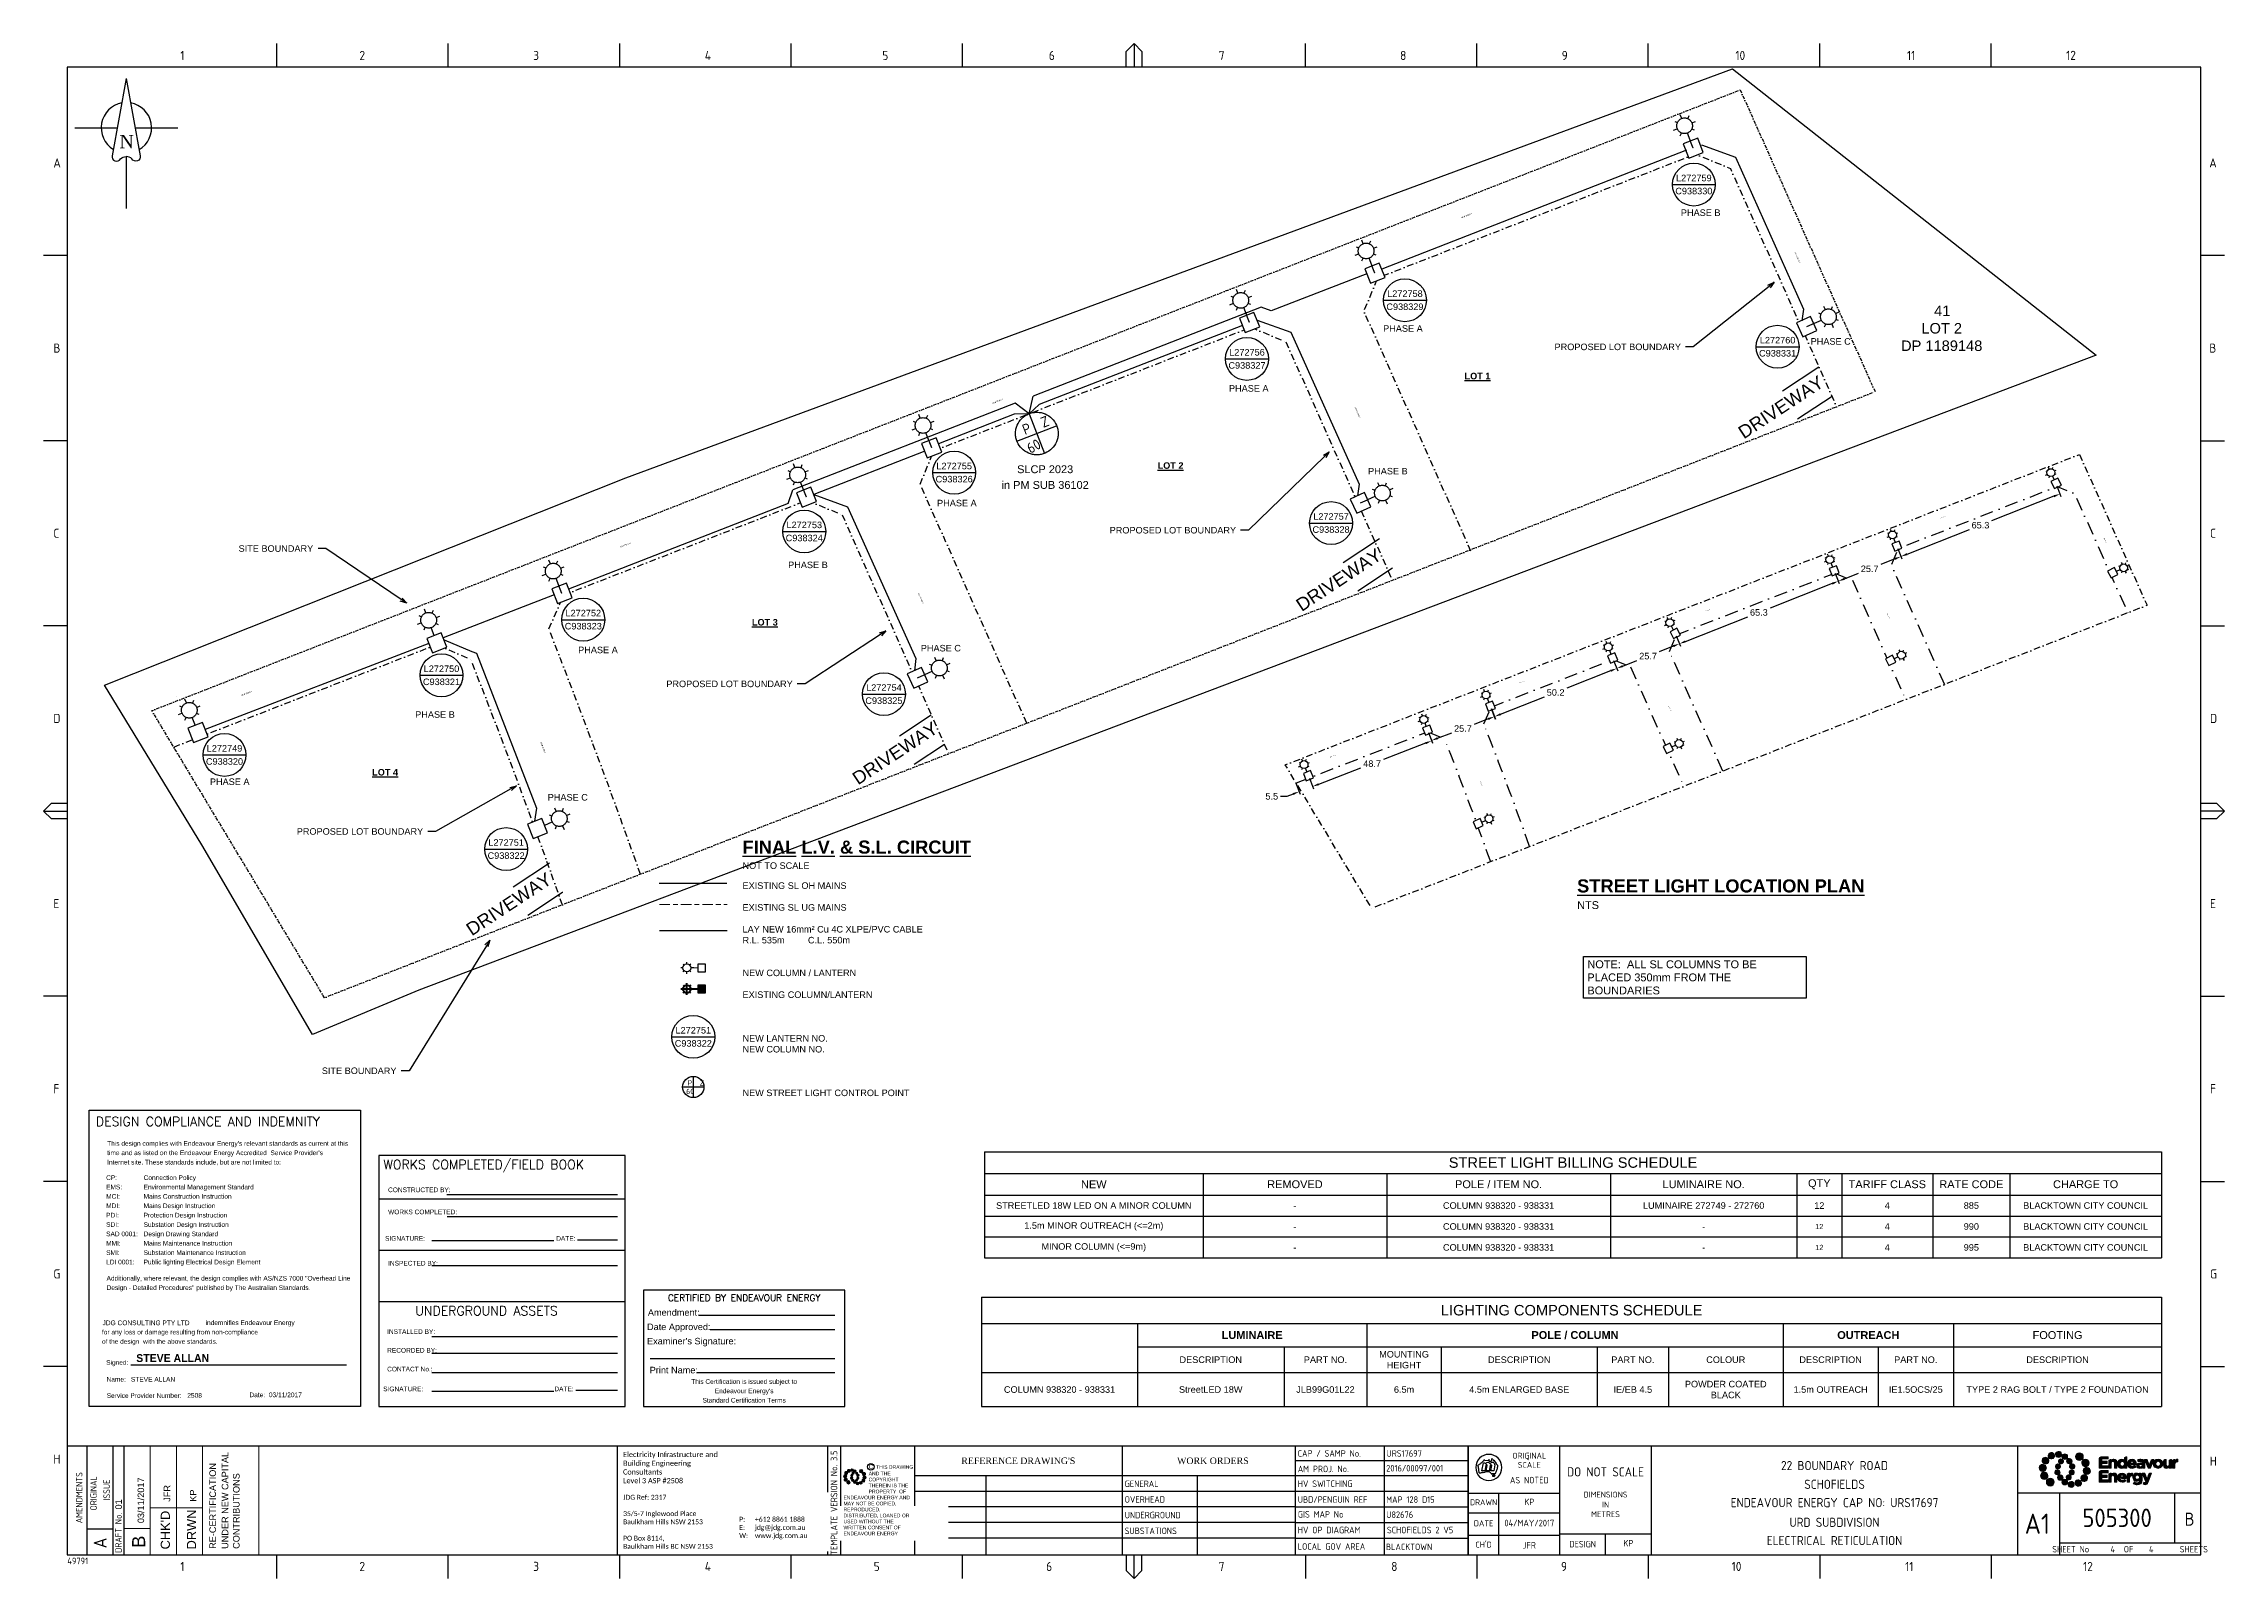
# Paper-space layout 'Sheet 4' of a CAD drawing. Header units: metres, sheet in millimetres. Extents: x -9 to 825, y -5 to 581.
# The model-space entities are those that its viewports show. They can reach past a viewport. Long polylines and large blocks are cut down to what shows.
import ezdxf
from ezdxf import colors
from ezdxf.entities.mleader import LeaderData, LeaderLine
from ezdxf.enums import TextEntityAlignment as Align
from ezdxf.math import Vec2, Vec3

# ---------------------------------------------------------------- set-up
doc = ezdxf.new("R2010")
doc.units = ezdxf.units.M
for name, pattern in [('Cable Exist OH', [1, 1, 0]), ('Cable Exist UG', [8.2, 4, -1.2, 1.8, -1.2]), ('DASHDOT2', [0.5, 0.25, -0.125, 0, -0.125]), ('DASHDOTX2', [2, 1, -0.5, 0, -0.5]), ('PHANTOM2', [1.25, 0.625, -0.125, 0.125, -0.125, 0.125, -0.125])]:
    doc.linetypes.add(name, pattern=pattern)
doc.layers.get('0').update_dxf_attribs({"color": 6})
for name, color, linetype in [('_User Miscellaneous1', 7, 'Continuous'), ('_User Miscellaneous10', 7, 'Continuous'), ('_User Miscellaneous3', 7, 'Continuous'), ('_User Miscellaneous7', 7, 'Continuous'), ('_User_SL_Exist', 7, 'Continuous'), ('Equip_LV_NEW', 2, 'Continuous'), ('Equip_SP_SL_EXT', 7, 'Continuous'), ('Equip_SP_SL_NEW', 2, 'Continuous'), ('Mains_HV_EXT', 1, 'Continuous'), ('Notes', 7, 'Continuous'), ('SupportsOH_SP_TR_HV_LV_SL_EXT', 7, 'Continuous'), ('SupportsUG_SP_EXT', 7, 'Continuous'), ('SupportsUG_SP_LV_SL_EXT', 7, 'Continuous'), ('SupportsUG_SP_LV_SL_NEW', 2, 'Continuous')]:
    doc.layers.add(name, color=color, linetype=linetype)
doc.layers.add('Viewports', color=6, linetype='Continuous', plot=False)
doc.styles.add('ARIAL', font='arial.ttf', dxfattribs={"height": 2})
doc.styles.add('COLUMN_LABEL', font='arial.ttf')
doc.styles.add('Elec', font='romand__.ttf')
doc.styles.add('iecARIAL', font='arial.ttf', dxfattribs={"height": 2})
doc.styles.add('iecISOCP', font='isocp.shx')
doc.styles.add('iecNAME', font='times.ttf')
doc.styles.add('iecTimesNewRoman', font='times.ttf')
doc.styles.add('POLE_LABEL', font='arial.ttf')
doc.styles.add('SL_LABEL', font='arial.ttf')
doc.styles.get("Standard").update_dxf_attribs({"font": 'arial.ttf'})
doc.linetypes.add('Cable 1', pattern='A,7,-3,["//",Standard,S=1.5,R=0,X=-2.1,Y=-0.7],-0.001', length=10.001)
doc.linetypes.add('Cable 4', pattern='A,5.25,-0.1,["o",Standard,S=2,R=0,X=1.2,Y=-0.7],-4', length=9.35)
doc.dimstyles.get("Standard").update_dxf_attribs({"dimtxt": 0.18, "dimasz": 0.18, "dimexe": 0.18, "dimexo": 0.0625, "dimgap": 0.09, "dimtad": 0, "dimtih": 1, "dimtoh": 1, "dimdec": 4, "dimzin": 0, "dimdsep": 46, "dimtxsty": 'Standard', "dimcen": 0.09, "dimadec": 0, "dimazin": 0, "dimtfac": 1, "dimtdec": 4, "dimtofl": 0, "dimtmove": 0, "dimatfit": 3, "dimfxl": 1, "dimtolj": 1, "dimtzin": 0, "dimarcsym": 0})

psp = doc.layouts.new('Sheet 4')

# ---------------------------------------------------------------- texts
at = {"layer": '_User Miscellaneous1', "lineweight": 25, "attachment_point": 1, "style": 'iecARIAL'}
for s, insert, char_height, width in [('{\\fArial|b1|i0|c238|p34;\\H2.4001x;\\LF\\fArial|b1|i0|c0|p34;INAL\\fArial|b1|i0|c238|p34; \\fArial|b1|i0|c0|p34;L\\fArial|b1|i0|c238|p34;.V.\\fArial|b1|i0|c0|p34; & S.L. \\fArial|b1|i0|c238|p34;C\\fArial|b1|i0|c0|p34;IRCUIT\\fArial|b1|i0|c238|p34;\\P\\fArial|b0|i0|c0|p34;\\H0.49998x;\\lNOT TO SCALE\\fArial|b0|i0|c238|p34;\\P\\H0.8333x;\\L\\C2;\\P\\fArial|b0|i0|c0|p34;\\H1.2x;\\l\\C256;EXISTING SL OH MAINS\\P\\PEXISTING SL UG MAINS\\P\\H0.99996x;\\P\\H0.99996x;LAY NEW 16mm\\fArial|b0|i0|c238|p34;²\\fArial|b0|i0|c0|p34;\\H0.99996x; Cu 4C XLPE/PVC CABLE\\PR.L. 535m^I^IC.L. 550m\\P\\H1.0001x;\\P\\H0.99994x;\\C0;\\P\\H1.0001x;\\C256;NEW COLUMN / LANTERN\\P\\PEXISTING COLUMN/LANTERN \\L\\C2;\\P\\P\\l\\C0;\\P\\C256;\\PNEW LANTERN NO.\\PNEW COLUMN NO.\\C1;\\P\\P\\C0;\\P\\P\\H0.99998x;NEW STREET LIGHT CONTROL POINT}', (258.33, 276.58), 2.08325, 118.6225), ('{\\fArial|b1|i0|c0|p34;\\H2.4001x;\\LSTREET LIGHT LOCATION PLAN\\P\\fArial|b0|i0|c0|p34;\\H0.6x;\\lNTS}', (577.25, 261.74), 2.0833, 109.2775)]:
    psp.add_mtext(s, dxfattribs=dict(at, insert=insert, char_height=char_height, width=width))
at = {"layer": '_User Miscellaneous10', "color": 7, "lineweight": -3, "insert": (534.25, 455.31), "char_height": 2.5, "width": 45.8953, "attachment_point": 1, "line_spacing_factor": 1.2}
psp.add_mtext('{\\fArial|b1|i0|c0|p34;\\LLOT 1}', dxfattribs=at)
at = {"layer": '_User Miscellaneous7', "linetype": 'PHANTOM2', "lineweight": 0, "ltscale": 2, "char_height": 0.25, "width": 3.9974, "attachment_point": 5}
for s, insert, rotation in [('NEW ROAD 1', (716.98, 400.09), 21.28888), ('NEW ROAD 5', (779.09, 391.18), 294.03888), ('NEW ROAD 1', (627.35, 364.63), 21.28888), ('NEW ROAD 4', (696.14, 362.45), 294.03888), ('NEW ROAD 1', (556.25, 337.19), 21.28888), ('NEW ROAD 3', (612.7, 326.99), 294.03888), ('NEW ROAD 2', (540.52, 298.48), 290.76847)]:
    psp.add_mtext(s, dxfattribs=dict(at, insert=insert, rotation=rotation))
at = {"layer": '_User Miscellaneous7', "linetype": 'Continuous', "lineweight": 25, "insert": (483.87, 308.83), "char_height": 0.25, "width": 3.9974, "attachment_point": 5, "rotation": 21.28888}
psp.add_mtext('NEW ROAD 1', dxfattribs=at)
at = {"layer": 'Notes', "lineweight": 25, "attachment_point": 5, "line_spacing_factor": 1.2, "style": 'ARIAL'}
for s, insert, char_height in [('L272759\\PC938330', (621.87, 527.23), 2.5), ('PHASE B', (624.49, 516.46), 2.5), ('L272758\\PC938329', (511.46, 483.02), 2.5), ('PHASE A', (510.7, 472.21), 2.5), ('PHASE C', (674.17, 467.28), 2.5), ('L272756\\PC938327', (451.11, 460.61), 2.5), ('PHASE A', (451.79, 449.33), 2.5), ('L272755\\PC938326', (339.22, 417.15), 2.5), ('SLCP 2023\\Pin PM SUB 36102', (373.98, 415.43), 3), ('PHASE B', (504.95, 417.7), 2.5), ('PHASE A', (340.25, 405.51), 2.5), ('L272753\\PC938324', (281.93, 394.67), 2.5), ('PHASE B', (283.34, 381.89), 2.5), ('L272752\\PC938323', (197.49, 360.97), 2.5), ('PHASE A', (203.1, 349.39), 2.5), ('PHASE C', (334.12, 350.07), 2.5), ('L272750\\PC938321', (143.3, 339.71), 2.5), ('PHASE B', (140.82, 324.72), 2.5), ('L272749\\PC938320', (60.38, 309.28), 2.5), ('PHASE A', (62.37, 299.03), 2.5), ('PHASE C', (191.56, 293.08), 2.5), ('L272751\\PC938322', (239.53, 201.57), 2.5)]:
    psp.add_mtext(s, dxfattribs=dict(at, insert=insert, char_height=char_height))
at = {"layer": 'Notes', "char_height": 2, "width": 5.8065, "attachment_point": 1}
for s, insert, style in [('P  Z', (237.29, 184.96), 'iecISOCP'), ('{\\Fisocp|c0;\\P60}', (236.76, 185.06), 'ARIAL')]:
    psp.add_mtext(s, dxfattribs=dict(at, insert=insert, style=style))
at = {"layer": 'Notes', "color": 5, "lineweight": -3, "insert": (26.65, 80.33), "char_height": 3, "width": 45.8953, "attachment_point": 1, "line_spacing_factor": 1.2}
psp.add_mtext('{\\fFreestyle Script|b1|i0|c0|p66;STEVE ALLAN}', dxfattribs=at)

msp = doc.modelspace()

# ---------------------------------------------------------------- texts
at = {"layer": '_User Miscellaneous1'}
msp.add_text('BOUNDARY                       RD', height=4, rotation=275.81786, dxfattribs=at).set_placement((304178.294, 6269563.082))
at = {"layer": '_User Miscellaneous1', "linetype": 'Cable 1', "lineweight": 0, "char_height": 2, "attachment_point": 1}
for s, insert, width in [('\\pi6.477;41\\P\\pi4.0507;LOT 2      \\P\\pi0.15848;DP 1189148', (304510.458, 6269700.446), 15.51342), ('\\pi5.0666;24\\P\\pi2.7965;LOT 6      \\P\\pi0.46975;DP 39303', (304203.905, 6269660.976), 13.02408), ('\\pi5.1839;12\\P\\pi2.7938;LOT 8      \\P\\pi0.46975;DP 39303', (304271.924, 6269569.37), 13.02408)]:
    msp.add_mtext(s, dxfattribs=dict(at, insert=insert, width=width))
at = {"layer": '_User Miscellaneous1', "color": 8, "linetype": 'PHANTOM2', "lineweight": 0, "ltscale": 2, "char_height": 2.5, "attachment_point": 1, "rotation": 33.42845}
for insert in [(304479.2, 6269676.962), (304394.716, 6269643.981)]:
    msp.add_mtext_dynamic_manual_height_columns('DRIVEWAY', width=21.50522, gutter_width=40, heights=[0], dxfattribs=dict(at, insert=insert))
at = {"layer": '_User Miscellaneous3', "char_height": 2, "width": 5.80649, "attachment_point": 1}
for s, insert, rotation, style in [('P  Z', (304342.488, 6269677.568), 21.28888, 'iecISOCP'), ('{\\Fisocp|c0;\\P60}', (304341.7, 6269676.779), 28.92899, 'ARIAL')]:
    msp.add_mtext(s, dxfattribs=dict(at, insert=insert, rotation=rotation, style=style))
at = {"layer": '_User Miscellaneous7', "linetype": 'PHANTOM2', "lineweight": 0, "ltscale": 2, "char_height": 0.25, "width": 3.99738, "attachment_point": 5}
for s, insert, rotation in [('NEW ROAD 1', (304427.611, 6269717.622), 21.28888), ('NEW ROAD 5', (304490.867, 6269709.59), 294.03888), ('NEW ROAD 1', (304337.981, 6269682.169), 21.28888), ('NEW ROAD 4', (304406.777, 6269679.986), 294.03888), ('NEW ROAD 1', (304266.885, 6269654.724), 21.28888), ('NEW ROAD 3', (304323.33, 6269644.52), 294.03888), ('NEW ROAD 2', (304251.15, 6269616.01), 290.76847)]:
    msp.add_mtext(s, dxfattribs=dict(at, insert=insert, rotation=rotation))
at = {"layer": '_User Miscellaneous7', "linetype": 'Continuous', "lineweight": 25, "insert": (304194.507, 6269626.366), "char_height": 0.25, "width": 3.99738, "attachment_point": 5, "rotation": 21.28888}
msp.add_mtext('NEW ROAD 1', dxfattribs=at)

# ---------------------------------------------------------------- blocks, each defined once
blk = doc.blocks.new('EE_LOGO_SMALL')
at = {"layer": 'Notes'}
h = blk.add_hatch(color=256, dxfattribs=at)
edge = h.paths.add_edge_path()
edge.add_spline(control_points=[(-8.4, 2), (-9.2, 2), (-9.8, 1.4), (-9.8, 0.7), (-9.9, -0.1), (-9.3, -0.7), (-8.6, -0.8), (-7.8, -0.8), (-7.2, -0.2), (-7.1, 0.5), (-7.1, 1.3), (-7.7, 1.9), (-8.4, 2)], knot_values=[0, 0, 0, 0, 1, 1, 1, 2, 2, 2, 3, 3, 3, 4, 4, 4, 4], degree=3, periodic=0)
h = blk.add_hatch(color=256, dxfattribs=at)
edge = h.paths.add_edge_path()
edge.add_spline(control_points=[(-6.8, 4.5), (-7.4, 4.8), (-8.2, 4.6), (-8.6, 4), (-8.9, 3.4), (-8.7, 2.6), (-8.1, 2.2), (-7.5, 1.9), (-6.7, 2.1), (-6.3, 2.7), (-6, 3.3), (-6.2, 4.1), (-6.8, 4.5)], knot_values=[0, 0, 0, 0, 1, 1, 1, 2, 2, 2, 3, 3, 3, 4, 4, 4, 4], degree=3, periodic=0)
h = blk.add_hatch(color=256, dxfattribs=at)
edge = h.paths.add_edge_path()
edge.add_spline(control_points=[(-4.2, 5.9), (-4.6, 6.5), (-5.3, 6.6), (-5.9, 6.3), (-6.4, 5.9), (-6.6, 5.1), (-6.2, 4.6), (-5.9, 4), (-5.1, 3.8), (-4.6, 4.2), (-4, 4.6), (-3.8, 5.3), (-4.2, 5.9)], knot_values=[0, 0, 0, 0, 1, 1, 1, 2, 2, 2, 3, 3, 3, 4, 4, 4, 4], degree=3, periodic=0)
h = blk.add_hatch(color=256, dxfattribs=at)
edge = h.paths.add_edge_path()
edge.add_spline(control_points=[(-1.3, 5.9), (-1.4, 6.5), (-2, 7), (-2.6, 6.9), (-3.3, 6.9), (-3.7, 6.3), (-3.7, 5.6), (-3.6, 5), (-3, 4.5), (-2.4, 4.6), (-1.7, 4.7), (-1.3, 5.2), (-1.3, 5.9)], knot_values=[0, 0, 0, 0, 1, 1, 1, 2, 2, 2, 3, 3, 3, 4, 4, 4, 4], degree=3, periodic=0)
h = blk.add_hatch(color=256, dxfattribs=at)
edge = h.paths.add_edge_path()
edge.add_spline(control_points=[(-2.5, 2.1), (-3, 2.2), (-3.5, 1.9), (-3.6, 1.3), (-3.7, 0.8), (-3.4, 0.3), (-2.9, 0.2), (-2.4, 0.1), (-1.9, 0.4), (-1.8, 0.9), (-1.7, 1.5), (-2, 2), (-2.5, 2.1)], knot_values=[0, 0, 0, 0, 1, 1, 1, 2, 2, 2, 3, 3, 3, 4, 4, 4, 4], degree=3, periodic=0)
h = blk.add_hatch(color=256, dxfattribs=at)
edge = h.paths.add_edge_path()
edge.add_spline(control_points=[(1, 4.9), (1, 4.3), (0.5, 3.8), (-0.1, 3.8), (-0.7, 3.8), (-1.2, 4.3), (-1.2, 4.9), (-1.2, 5.5), (-0.7, 6), (-0.1, 6), (0.5, 6), (1, 5.5), (1, 4.9)], knot_values=[0, 0, 0, 0, 1, 1, 1, 2, 2, 2, 3, 3, 3, 4, 4, 4, 4], degree=3, periodic=0)
edge = h.paths.add_edge_path()
edge.add_spline(control_points=[(-1.4, 4), (-1.9, 4.1), (-2.4, 3.8), (-2.5, 3.3), (-2.6, 2.7), (-2.3, 2.2), (-1.8, 2.1), (-1.3, 2), (-0.7, 2.3), (-0.6, 2.9), (-0.5, 3.4), (-0.9, 3.9), (-1.4, 4)], knot_values=[0, 0, 0, 0, 1, 1, 1, 2, 2, 2, 3, 3, 3, 4, 4, 4, 4], degree=3, periodic=0)
h = blk.add_hatch(color=256, dxfattribs=at)
edge = h.paths.add_edge_path()
edge.add_spline(control_points=[(2.3, 2.4), (2.8, 2.8), (2.8, 3.4), (2.4, 3.9), (2, 4.3), (1.4, 4.3), (0.9, 3.9), (0.5, 3.6), (0.5, 2.9), (0.9, 2.5), (1.2, 2), (1.9, 2), (2.3, 2.4)], knot_values=[0, 0, 0, 0, 1, 1, 1, 2, 2, 2, 3, 3, 3, 4, 4, 4, 4], degree=3, periodic=0)
edge = h.paths.add_edge_path()
edge.add_spline(control_points=[(1, 4.9), (1, 4.3), (0.5, 3.8), (-0.1, 3.8), (-0.7, 3.8), (-1.2, 4.3), (-1.2, 4.9), (-1.2, 5.5), (-0.7, 6), (-0.1, 6), (0.5, 6), (1, 5.5), (1, 4.9)], knot_values=[0, 0, 0, 0, 1, 1, 1, 2, 2, 2, 3, 3, 3, 4, 4, 4, 4], degree=3, periodic=0)
h = blk.add_hatch(color=256, dxfattribs=at)
edge = h.paths.add_edge_path()
edge.add_spline(control_points=[(1, 4.9), (1, 4.3), (0.5, 3.8), (-0.1, 3.8), (-0.7, 3.8), (-1.2, 4.3), (-1.2, 4.9), (-1.2, 5.5), (-0.7, 6), (-0.1, 6), (0.5, 6), (1, 5.5), (1, 4.9)], knot_values=[0, 0, 0, 0, 1, 1, 1, 2, 2, 2, 3, 3, 3, 4, 4, 4, 4], degree=3, periodic=0)
edge = h.paths.add_edge_path(flags=16)
edge.add_spline(control_points=[(1, 4.9), (1, 4.3), (0.5, 3.8), (-0.1, 3.8), (-0.7, 3.8), (-1.2, 4.3), (-1.2, 4.9), (-1.2, 5.5), (-0.7, 6), (-0.1, 6), (0.5, 6), (1, 5.5), (1, 4.9)], knot_values=[0, 0, 0, 0, 1, 1, 1, 2, 2, 2, 3, 3, 3, 4, 4, 4, 4], degree=3, periodic=0)
h = blk.add_hatch(color=256, dxfattribs=at)
edge = h.paths.add_edge_path()
edge.add_spline(control_points=[(3, 0.2), (3.5, 0.3), (3.8, 0.9), (3.7, 1.4), (3.6, 1.9), (3, 2.3), (2.5, 2.1), (1.9, 2), (1.6, 1.4), (1.8, 0.9), (1.9, 0.4), (2.5, 0.1), (3, 0.2)], knot_values=[0, 0, 0, 0, 1, 1, 1, 2, 2, 2, 3, 3, 3, 4, 4, 4, 4], degree=3, periodic=0)
h = blk.add_hatch(color=256, dxfattribs=at)
edge = h.paths.add_edge_path()
edge.add_spline(control_points=[(7, 4.9), (7, 4), (6.3, 3.4), (5.5, 3.4), (4.6, 3.4), (4, 4), (4, 4.9), (4, 5.7), (4.6, 6.4), (5.5, 6.4), (6.3, 6.4), (7, 5.7), (7, 4.9)], knot_values=[0, 0, 0, 0, 1, 1, 1, 2, 2, 2, 3, 3, 3, 4, 4, 4, 4], degree=3, periodic=0)
h = blk.add_hatch(color=256, dxfattribs=at)
edge = h.paths.add_edge_path()
edge.add_spline(control_points=[(8.4, 1.1), (9.1, 1.5), (9.4, 2.3), (9.1, 3), (8.8, 3.7), (7.9, 4.1), (7.2, 3.8), (6.5, 3.4), (6.2, 2.6), (6.5, 1.9), (6.8, 1.2), (7.7, 0.8), (8.4, 1.1)], knot_values=[0, 0, 0, 0, 1, 1, 1, 2, 2, 2, 3, 3, 3, 4, 4, 4, 4], degree=3, periodic=0)
h = blk.add_hatch(color=256, dxfattribs=at)
edge = h.paths.add_edge_path()
edge.add_spline(control_points=[(8.3, -1.9), (9, -1.9), (9.7, -1.4), (9.7, -0.6), (9.7, 0.1), (9.2, 0.8), (8.4, 0.8), (7.7, 0.8), (7, 0.3), (7, -0.5), (6.9, -1.2), (7.5, -1.9), (8.3, -1.9)], knot_values=[0, 0, 0, 0, 1, 1, 1, 2, 2, 2, 3, 3, 3, 4, 4, 4, 4], degree=3, periodic=0)
h = blk.add_hatch(color=256, dxfattribs=at)
edge = h.paths.add_edge_path()
edge.add_spline(control_points=[(-8.5, -1.1), (-9.2, -1.4), (-9.6, -2.3), (-9.3, -3), (-8.9, -3.7), (-8.1, -4), (-7.4, -3.7), (-6.7, -3.4), (-6.3, -2.5), (-6.6, -1.8), (-7, -1.1), (-7.8, -0.8), (-8.5, -1.1)], knot_values=[0, 0, 0, 0, 1, 1, 1, 2, 2, 2, 3, 3, 3, 4, 4, 4, 4], degree=3, periodic=0)
h = blk.add_hatch(color=256, dxfattribs=at)
edge = h.paths.add_edge_path()
edge.add_spline(control_points=[(-7.1, -4.8), (-7.1, -4), (-6.5, -3.3), (-5.6, -3.3), (-4.8, -3.3), (-4.1, -4), (-4.1, -4.8), (-4.1, -5.7), (-4.8, -6.3), (-5.6, -6.3), (-6.5, -6.3), (-7.1, -5.7), (-7.1, -4.8)], knot_values=[0, 0, 0, 0, 1, 1, 1, 2, 2, 2, 3, 3, 3, 4, 4, 4, 4], degree=3, periodic=0)
h = blk.add_hatch(color=256, dxfattribs=at)
edge = h.paths.add_edge_path()
edge.add_spline(control_points=[(-3.1, -0.2), (-3.7, -0.3), (-4, -0.8), (-3.8, -1.4), (-3.7, -1.9), (-3.2, -2.2), (-2.6, -2.1), (-2.1, -1.9), (-1.8, -1.4), (-1.9, -0.9), (-2.1, -0.3), (-2.6, 0), (-3.1, -0.2)], knot_values=[0, 0, 0, 0, 1, 1, 1, 2, 2, 2, 3, 3, 3, 4, 4, 4, 4], degree=3, periodic=0)
h = blk.add_hatch(color=256, dxfattribs=at)
edge = h.paths.add_edge_path()
edge.add_spline(control_points=[(-2.5, -2.3), (-2.9, -2.7), (-3, -3.4), (-2.6, -3.8), (-2.2, -4.2), (-1.5, -4.3), (-1.1, -3.9), (-0.7, -3.5), (-0.6, -2.8), (-1, -2.4), (-1.4, -2), (-2, -1.9), (-2.5, -2.3)], knot_values=[0, 0, 0, 0, 1, 1, 1, 2, 2, 2, 3, 3, 3, 4, 4, 4, 4], degree=3, periodic=0)
h = blk.add_hatch(color=256, dxfattribs=at)
edge = h.paths.add_edge_path()
edge.add_spline(control_points=[(-1.2, -4.8), (-1.2, -4.2), (-0.7, -3.7), (-0.1, -3.7), (0.5, -3.7), (1, -4.2), (1, -4.8), (1, -5.4), (0.5, -5.9), (-0.1, -5.9), (-0.7, -5.9), (-1.2, -5.4), (-1.2, -4.8)], knot_values=[0, 0, 0, 0, 1, 1, 1, 2, 2, 2, 3, 3, 3, 4, 4, 4, 4], degree=3, periodic=0)
h = blk.add_hatch(color=256, dxfattribs=at)
edge = h.paths.add_edge_path()
edge.add_spline(control_points=[(1.2, -3.9), (1.7, -4.1), (2.2, -3.7), (2.3, -3.2), (2.5, -2.7), (2.1, -2.2), (1.6, -2.1), (1.1, -2), (0.6, -2.3), (0.5, -2.8), (0.4, -3.3), (0.7, -3.8), (1.2, -3.9)], knot_values=[0, 0, 0, 0, 1, 1, 1, 2, 2, 2, 3, 3, 3, 4, 4, 4, 4], degree=3, periodic=0)
h = blk.add_hatch(color=256, dxfattribs=at)
edge = h.paths.add_edge_path()
edge.add_spline(control_points=[(1.2, -5.8), (1.3, -6.5), (1.8, -6.9), (2.5, -6.9), (3.1, -6.8), (3.6, -6.2), (3.5, -5.6), (3.4, -5), (2.9, -4.5), (2.2, -4.6), (1.6, -4.6), (1.1, -5.2), (1.2, -5.8)], knot_values=[0, 0, 0, 0, 1, 1, 1, 2, 2, 2, 3, 3, 3, 4, 4, 4, 4], degree=3, periodic=0)
h = blk.add_hatch(color=256, dxfattribs=at)
edge = h.paths.add_edge_path()
edge.add_spline(control_points=[(2.4, -2), (2.9, -2.1), (3.4, -1.8), (3.5, -1.3), (3.6, -0.8), (3.3, -0.3), (2.8, -0.2), (2.2, -0.1), (1.7, -0.4), (1.6, -0.9), (1.5, -1.4), (1.8, -1.9), (2.4, -2)], knot_values=[0, 0, 0, 0, 1, 1, 1, 2, 2, 2, 3, 3, 3, 4, 4, 4, 4], degree=3, periodic=0)
h = blk.add_hatch(color=256, dxfattribs=at)
edge = h.paths.add_edge_path()
edge.add_spline(control_points=[(4, -5.8), (4.4, -6.4), (5.2, -6.6), (5.7, -6.2), (6.3, -5.8), (6.5, -5.1), (6.1, -4.5), (5.7, -4), (5, -3.8), (4.4, -4.2), (3.8, -4.5), (3.7, -5.3), (4, -5.8)], knot_values=[0, 0, 0, 0, 1, 1, 1, 2, 2, 2, 3, 3, 3, 4, 4, 4, 4], degree=3, periodic=0)
h = blk.add_hatch(color=256, dxfattribs=at)
edge = h.paths.add_edge_path()
edge.add_spline(control_points=[(6.7, -4.4), (7.3, -4.8), (8.1, -4.6), (8.4, -4), (8.8, -3.3), (8.6, -2.6), (8, -2.2), (7.3, -1.8), (6.6, -2.1), (6.2, -2.7), (5.8, -3.3), (6, -4.1), (6.7, -4.4)], knot_values=[0, 0, 0, 0, 1, 1, 1, 2, 2, 2, 3, 3, 3, 4, 4, 4, 4], degree=3, periodic=0)
at = {"layer": 'Notes', "lineweight": 0}
for points in [[(1.8, 2.1), (1.8, 2.1)], [(-2, -2.1), (-2, -2.1)]]:
    blk.add_lwpolyline(points, dxfattribs=at)
for points in [[(-8.4, 2), (-9.2, 2), (-9.8, 1.4), (-9.8, 0.7), (-9.9, -0.1), (-9.3, -0.7), (-8.6, -0.8), (-7.8, -0.8), (-7.2, -0.2), (-7.1, 0.5), (-7.1, 1.3), (-7.7, 1.9), (-8.4, 2)], [(-6.8, 4.5), (-7.4, 4.8), (-8.2, 4.6), (-8.6, 4), (-8.9, 3.4), (-8.7, 2.6), (-8.1, 2.2), (-7.5, 1.9), (-6.7, 2.1), (-6.3, 2.7), (-6, 3.3), (-6.2, 4.1), (-6.8, 4.5)], [(-4.2, 5.9), (-4.6, 6.5), (-5.3, 6.6), (-5.9, 6.3), (-6.4, 5.9), (-6.6, 5.1), (-6.2, 4.6), (-5.9, 4), (-5.1, 3.8), (-4.6, 4.2), (-4, 4.6), (-3.8, 5.3), (-4.2, 5.9)], [(-1.3, 5.9), (-1.4, 6.5), (-2, 7), (-2.6, 6.9), (-3.3, 6.9), (-3.7, 6.3), (-3.7, 5.6), (-3.6, 5), (-3, 4.5), (-2.4, 4.6), (-1.7, 4.7), (-1.3, 5.2), (-1.3, 5.9)], [(-2.5, 2.1), (-3, 2.2), (-3.5, 1.9), (-3.6, 1.3), (-3.7, 0.8), (-3.4, 0.3), (-2.9, 0.2), (-2.4, 0.1), (-1.9, 0.4), (-1.8, 0.9), (-1.7, 1.5), (-2, 2), (-2.5, 2.1)], [(-1.4, 4), (-1.9, 4.1), (-2.4, 3.8), (-2.5, 3.3), (-2.6, 2.7), (-2.3, 2.2), (-1.8, 2.1), (-1.3, 2), (-0.7, 2.3), (-0.6, 2.9), (-0.5, 3.4), (-0.9, 3.9), (-1.4, 4)], [(1, 4.9), (1, 4.3), (0.5, 3.8), (-0.1, 3.8), (-0.7, 3.8), (-1.2, 4.3), (-1.2, 4.9), (-1.2, 5.5), (-0.7, 6), (-0.1, 6), (0.5, 6), (1, 5.5), (1, 4.9)], [(1, 4.9), (1, 4.3), (0.5, 3.8), (-0.1, 3.8), (-0.7, 3.8), (-1.2, 4.3), (-1.2, 4.9), (-1.2, 5.5), (-0.7, 6), (-0.1, 6), (0.5, 6), (1, 5.5), (1, 4.9)], [(2.3, 2.4), (2.8, 2.8), (2.8, 3.4), (2.4, 3.9), (2, 4.3), (1.4, 4.3), (0.9, 3.9), (0.5, 3.6), (0.5, 2.9), (0.9, 2.5), (1.2, 2), (1.9, 2), (2.3, 2.4)], [(3, 0.2), (3.5, 0.3), (3.8, 0.9), (3.7, 1.4), (3.6, 1.9), (3, 2.3), (2.5, 2.1), (1.9, 2), (1.6, 1.4), (1.8, 0.9), (1.9, 0.4), (2.5, 0.1), (3, 0.2)], [(7, 4.9), (7, 4), (6.3, 3.4), (5.5, 3.4), (4.6, 3.4), (4, 4), (4, 4.9), (4, 5.7), (4.6, 6.4), (5.5, 6.4), (6.3, 6.4), (7, 5.7), (7, 4.9)], [(8.4, 1.1), (9.1, 1.5), (9.4, 2.3), (9.1, 3), (8.8, 3.7), (7.9, 4.1), (7.2, 3.8), (6.5, 3.4), (6.2, 2.6), (6.5, 1.9), (6.8, 1.2), (7.7, 0.8), (8.4, 1.1)], [(8.3, -1.9), (9, -1.9), (9.7, -1.4), (9.7, -0.6), (9.7, 0.1), (9.2, 0.8), (8.4, 0.8), (7.7, 0.8), (7, 0.3), (7, -0.5), (6.9, -1.2), (7.5, -1.9), (8.3, -1.9)], [(-8.5, -1.1), (-9.2, -1.4), (-9.6, -2.3), (-9.3, -3), (-8.9, -3.7), (-8.1, -4), (-7.4, -3.7), (-6.7, -3.4), (-6.3, -2.5), (-6.6, -1.8), (-7, -1.1), (-7.8, -0.8), (-8.5, -1.1)], [(-7.1, -4.8), (-7.1, -4), (-6.5, -3.3), (-5.6, -3.3), (-4.8, -3.3), (-4.1, -4), (-4.1, -4.8), (-4.1, -5.7), (-4.8, -6.3), (-5.6, -6.3), (-6.5, -6.3), (-7.1, -5.7), (-7.1, -4.8)], [(-3.1, -0.2), (-3.7, -0.3), (-4, -0.8), (-3.8, -1.4), (-3.7, -1.9), (-3.2, -2.2), (-2.6, -2.1), (-2.1, -1.9), (-1.8, -1.4), (-1.9, -0.9), (-2.1, -0.3), (-2.6, 0), (-3.1, -0.2)], [(-2.5, -2.3), (-2.9, -2.7), (-3, -3.4), (-2.6, -3.8), (-2.2, -4.2), (-1.5, -4.3), (-1.1, -3.9), (-0.7, -3.5), (-0.6, -2.8), (-1, -2.4), (-1.4, -2), (-2, -1.9), (-2.5, -2.3)], [(-1.2, -4.8), (-1.2, -4.2), (-0.7, -3.7), (-0.1, -3.7), (0.5, -3.7), (1, -4.2), (1, -4.8), (1, -5.4), (0.5, -5.9), (-0.1, -5.9), (-0.7, -5.9), (-1.2, -5.4), (-1.2, -4.8)], [(1.2, -3.9), (1.7, -4.1), (2.2, -3.7), (2.3, -3.2), (2.5, -2.7), (2.1, -2.2), (1.6, -2.1), (1.1, -2), (0.6, -2.3), (0.5, -2.8), (0.4, -3.3), (0.7, -3.8), (1.2, -3.9)], [(1.2, -5.8), (1.3, -6.5), (1.8, -6.9), (2.5, -6.9), (3.1, -6.8), (3.6, -6.2), (3.5, -5.6), (3.4, -5), (2.9, -4.5), (2.2, -4.6), (1.6, -4.6), (1.1, -5.2), (1.2, -5.8)], [(2.4, -2), (2.9, -2.1), (3.4, -1.8), (3.5, -1.3), (3.6, -0.8), (3.3, -0.3), (2.8, -0.2), (2.2, -0.1), (1.7, -0.4), (1.6, -0.9), (1.5, -1.4), (1.8, -1.9), (2.4, -2)], [(4, -5.8), (4.4, -6.4), (5.2, -6.6), (5.7, -6.2), (6.3, -5.8), (6.5, -5.1), (6.1, -4.5), (5.7, -4), (5, -3.8), (4.4, -4.2), (3.8, -4.5), (3.7, -5.3), (4, -5.8)], [(6.7, -4.4), (7.3, -4.8), (8.1, -4.6), (8.4, -4), (8.8, -3.3), (8.6, -2.6), (8, -2.2), (7.3, -1.8), (6.6, -2.1), (6.2, -2.7), (5.8, -3.3), (6, -4.1), (6.7, -4.4)]]:
    blk.add_open_spline(points, degree=3, knots=[0, 0, 0, 0, 1, 1, 1, 2, 2, 2, 3, 3, 3, 4, 4, 4, 4], dxfattribs=at)
blk = doc.blocks.new('EE_COPYRIGHT_A1')
at = {"layer": 'Notes'}
blk.add_circle((9.53, -0.82), 1.15, dxfattribs=at)
at = {"xscale": 0.4, "yscale": 0.4, "zscale": 0.4}
blk.add_blockref('EE_LOGO_SMALL', (3.96, -4.29), dxfattribs=at)
at = {"layer": 'Notes', "insert": (0, 0), "char_height": 1.25, "width": 24.1208, "attachment_point": 1, "style": 'ARIAL'}
blk.add_mtext('\\pt8.75;               ^I{\\H1.2x;C } THIS DRAWING\\P\\pi-8.75,l8.75,t8.75,20;       ^IAND THE ^I\\P\\pi0,t8.75;COPYRIGHT\\P\\pi-8.75,t1.25,8.75;^I^ITHEREIN IS THE PROPERTY  OF \\P\\pi0,l0,t1.25;ENDEAVOUR ENERGY AND MAY NOT BE COPIED, REPRODUCED, DISTRIBUTED, LOANED OR USED WITHOUT THE WRITTEN CONSENT OF ENDEAVOUR ENERGY', dxfattribs=at)
blk = doc.blocks.new('EE_LOGO')
h = blk.add_hatch(color=7)
edge = h.paths.add_edge_path()
edge.add_spline(control_points=[(-25.34, 1.94), (-26.08, 1.98), (-26.72, 1.41), (-26.77, 0.66), (-26.81, -0.09), (-26.24, -0.72), (-25.49, -0.77), (-24.74, -0.81), (-24.1, -0.24), (-24.06, 0.51), (-24.02, 1.25), (-24.59, 1.89), (-25.34, 1.94)], knot_values=[0, 0, 0, 0, 1, 1, 1, 2, 2, 2, 3, 3, 3, 4, 4, 4, 4], degree=3, periodic=0)
h = blk.add_hatch(color=7)
edge = h.paths.add_edge_path()
edge.add_spline(control_points=[(-23.73, 4.46), (-24.34, 4.81), (-25.13, 4.61), (-25.49, 3.99), (-25.85, 3.38), (-25.64, 2.59), (-25.03, 2.23), (-24.41, 1.87), (-23.63, 2.08), (-23.27, 2.69), (-22.91, 3.31), (-23.12, 4.1), (-23.73, 4.46)], knot_values=[0, 0, 0, 0, 1, 1, 1, 2, 2, 2, 3, 3, 3, 4, 4, 4, 4], degree=3, periodic=0)
h = blk.add_hatch(color=7)
edge = h.paths.add_edge_path()
edge.add_spline(control_points=[(-21.12, 5.87), (-21.48, 6.44), (-22.24, 6.61), (-22.81, 6.24), (-23.37, 5.88), (-23.54, 5.12), (-23.17, 4.55), (-22.81, 3.98), (-22.05, 3.82), (-21.48, 4.19), (-20.92, 4.55), (-20.75, 5.31), (-21.12, 5.87)], knot_values=[0, 0, 0, 0, 1, 1, 1, 2, 2, 2, 3, 3, 3, 4, 4, 4, 4], degree=3, periodic=0)
h = blk.add_hatch(color=7)
edge = h.paths.add_edge_path()
edge.add_spline(control_points=[(-19.43, 2.06), (-19.94, 2.17), (-20.44, 1.84), (-20.55, 1.33), (-20.66, 0.82), (-20.34, 0.32), (-19.83, 0.21), (-19.32, 0.1), (-18.81, 0.42), (-18.71, 0.93), (-18.59, 1.44), (-18.92, 1.95), (-19.43, 2.06)], knot_values=[0, 0, 0, 0, 1, 1, 1, 2, 2, 2, 3, 3, 3, 4, 4, 4, 4], degree=3, periodic=0)
h = blk.add_hatch(color=7)
edge = h.paths.add_edge_path()
edge.add_spline(control_points=[(-18.27, 5.87), (-18.34, 6.5), (-18.91, 6.97), (-19.54, 6.9), (-20.18, 6.84), (-20.65, 6.27), (-20.58, 5.63), (-20.52, 4.99), (-19.95, 4.53), (-19.31, 4.59), (-18.67, 4.66), (-18.21, 5.23), (-18.27, 5.87)], knot_values=[0, 0, 0, 0, 1, 1, 1, 2, 2, 2, 3, 3, 3, 4, 4, 4, 4], degree=3, periodic=0)
h = blk.add_hatch(color=7)
edge = h.paths.add_edge_path()
edge.add_spline(control_points=[(-15.91, 4.86), (-15.91, 4.26), (-16.4, 3.77), (-17, 3.77), (-17.6, 3.77), (-18.08, 4.26), (-18.08, 4.86), (-18.08, 5.46), (-17.6, 5.95), (-17, 5.95), (-16.4, 5.95), (-15.91, 5.46), (-15.91, 4.86)], knot_values=[0, 0, 0, 0, 1, 1, 1, 2, 2, 2, 3, 3, 3, 4, 4, 4, 4], degree=3, periodic=0)
edge = h.paths.add_edge_path()
edge.add_spline(control_points=[(-18.29, 3.97), (-18.8, 4.08), (-19.3, 3.76), (-19.41, 3.25), (-19.52, 2.74), (-19.2, 2.23), (-18.69, 2.12), (-18.18, 2.01), (-17.67, 2.33), (-17.56, 2.84), (-17.45, 3.35), (-17.78, 3.86), (-18.29, 3.97)], knot_values=[0, 0, 0, 0, 1, 1, 1, 2, 2, 2, 3, 3, 3, 4, 4, 4, 4], degree=3, periodic=0)
h = blk.add_hatch(color=7)
edge = h.paths.add_edge_path()
edge.add_spline(control_points=[(-14.59, 2.36), (-14.16, 2.75), (-14.12, 3.41), (-14.51, 3.84), (-14.89, 4.27), (-15.55, 4.31), (-15.99, 3.93), (-16.42, 3.54), (-16.46, 2.88), (-16.07, 2.45), (-15.69, 2.01), (-15.02, 1.98), (-14.59, 2.36)], knot_values=[0, 0, 0, 0, 1, 1, 1, 2, 2, 2, 3, 3, 3, 4, 4, 4, 4], degree=3, periodic=0)
edge = h.paths.add_edge_path()
edge.add_spline(control_points=[(-15.91, 4.86), (-15.91, 4.26), (-16.4, 3.77), (-17, 3.77), (-17.6, 3.77), (-18.08, 4.26), (-18.08, 4.86), (-18.08, 5.46), (-17.6, 5.95), (-17, 5.95), (-16.4, 5.95), (-15.91, 5.46), (-15.91, 4.86)], knot_values=[0, 0, 0, 0, 1, 1, 1, 2, 2, 2, 3, 3, 3, 4, 4, 4, 4], degree=3, periodic=0)
h = blk.add_hatch(color=7)
edge = h.paths.add_edge_path()
edge.add_spline(control_points=[(-15.91, 4.86), (-15.91, 4.26), (-16.4, 3.77), (-17, 3.77), (-17.6, 3.77), (-18.08, 4.26), (-18.08, 4.86), (-18.08, 5.46), (-17.6, 5.95), (-17, 5.95), (-16.4, 5.95), (-15.91, 5.46), (-15.91, 4.86)], knot_values=[0, 0, 0, 0, 1, 1, 1, 2, 2, 2, 3, 3, 3, 4, 4, 4, 4], degree=3, periodic=0)
edge = h.paths.add_edge_path(flags=16)
edge.add_spline(control_points=[(-15.91, 4.86), (-15.91, 4.26), (-16.4, 3.77), (-17, 3.77), (-17.6, 3.77), (-18.08, 4.26), (-18.08, 4.86), (-18.08, 5.46), (-17.6, 5.95), (-17, 5.95), (-16.4, 5.95), (-15.91, 5.46), (-15.91, 4.86)], knot_values=[0, 0, 0, 0, 1, 1, 1, 2, 2, 2, 3, 3, 3, 4, 4, 4, 4], degree=3, periodic=0)
h = blk.add_hatch(color=7)
edge = h.paths.add_edge_path()
edge.add_spline(control_points=[(-13.94, 0.18), (-13.41, 0.32), (-13.09, 0.87), (-13.23, 1.4), (-13.37, 1.93), (-13.92, 2.25), (-14.45, 2.11), (-14.98, 1.97), (-15.3, 1.42), (-15.16, 0.89), (-15.02, 0.36), (-14.47, 0.04), (-13.94, 0.18)], knot_values=[0, 0, 0, 0, 1, 1, 1, 2, 2, 2, 3, 3, 3, 4, 4, 4, 4], degree=3, periodic=0)
h = blk.add_hatch(color=7)
edge = h.paths.add_edge_path()
edge.add_spline(control_points=[(-9.93, 4.86), (-9.93, 4.03), (-10.61, 3.35), (-11.44, 3.35), (-12.28, 3.35), (-12.95, 4.03), (-12.95, 4.86), (-12.95, 5.69), (-12.28, 6.37), (-11.44, 6.37), (-10.61, 6.37), (-9.93, 5.69), (-9.93, 4.86)], knot_values=[0, 0, 0, 0, 1, 1, 1, 2, 2, 2, 3, 3, 3, 4, 4, 4, 4], degree=3, periodic=0)
h = blk.add_hatch(color=7)
edge = h.paths.add_edge_path()
edge.add_spline(control_points=[(-8.55, 1.13), (-7.83, 1.45), (-7.5, 2.29), (-7.82, 3.01), (-8.14, 3.73), (-8.98, 4.06), (-9.7, 3.74), (-10.42, 3.42), (-10.75, 2.58), (-10.43, 1.86), (-10.11, 1.14), (-9.27, 0.81), (-8.55, 1.13)], knot_values=[0, 0, 0, 0, 1, 1, 1, 2, 2, 2, 3, 3, 3, 4, 4, 4, 4], degree=3, periodic=0)
h = blk.add_hatch(color=7)
edge = h.paths.add_edge_path()
edge.add_spline(control_points=[(-8.66, -1.92), (-7.91, -1.96), (-7.27, -1.39), (-7.23, -0.64), (-7.19, 0.1), (-7.76, 0.74), (-8.51, 0.78), (-9.25, 0.83), (-9.89, 0.26), (-9.94, -0.49), (-9.98, -1.24), (-9.41, -1.88), (-8.66, -1.92)], knot_values=[0, 0, 0, 0, 1, 1, 1, 2, 2, 2, 3, 3, 3, 4, 4, 4, 4], degree=3, periodic=0)
h = blk.add_hatch(color=7)
edge = h.paths.add_edge_path()
edge.add_spline(control_points=[(-3.85, 0.44), (-3.85, 0.44), (-3.85, 4.25), (-3.85, 4.3), (-3.85, 4.35), (-3.85, 4.86), (-3.29, 4.86), (-2.74, 4.86), (-0.49, 4.86), (-0.49, 4.86), (-0.49, 4.86), (-0.49, 4), (-0.49, 4), (-0.49, 4), (-2.89, 4), (-2.89, 4), (-2.89, 4), (-2.89, 3.1), (-2.89, 3.1), (-2.89, 3.1), (-0.8, 3.1), (-0.8, 3.1), (-0.8, 3.1), (-0.8, 2.23), (-0.8, 2.23), (-0.8, 2.23), (-2.89, 2.23), (-2.89, 2.23), (-2.89, 2.23), (-2.89, 1.31), (-2.89, 1.31), (-2.89, 1.31), (-0.49, 1.31), (-0.49, 1.31), (-0.49, 1.31), (-0.49, 0.44), (-0.49, 0.44), (-0.49, 0.44), (-3.85, 0.44), (-3.85, 0.44)], knot_values=[0, 0, 0, 0, 1, 1, 1, 2, 2, 2, 3, 3, 3, 4, 4, 4, 5, 5, 5, 6, 6, 6, 7, 7, 7, 8, 8, 8, 9, 9, 9, 10, 10, 10, 11, 11, 11, 12, 12, 12, 13, 13, 13, 13], degree=3, periodic=0)
h = blk.add_hatch(color=7)
edge = h.paths.add_edge_path()
edge.add_spline(control_points=[(1.94, 0.44), (1.94, 0.44), (1.94, 2.33), (1.94, 2.33), (1.94, 2.78), (1.73, 3.02), (1.36, 3.02), (1, 3.02), (0.76, 2.78), (0.76, 2.33), (0.76, 2.33), (0.76, 0.44), (0.76, 0.44), (0.76, 0.44), (-0.2, 0.44), (-0.2, 0.44), (-0.2, 0.44), (-0.2, 3.21), (-0.2, 3.27), (-0.2, 3.33), (-0.2, 3.82), (0.36, 3.82), (0.76, 3.82), (0.76, 3.82), (0.76, 3.82), (0.76, 3.82), (0.76, 3.35), (0.76, 3.35), (0.98, 3.63), (1.27, 3.89), (1.75, 3.89), (2.48, 3.89), (2.9, 3.41), (2.9, 2.63), (2.9, 2.63), (2.9, 0.44), (2.9, 0.44), (2.9, 0.44), (1.94, 0.44), (1.94, 0.44)], knot_values=[0, 0, 0, 0, 1, 1, 1, 2, 2, 2, 3, 3, 3, 4, 4, 4, 5, 5, 5, 6, 6, 6, 7, 7, 7, 8, 8, 8, 9, 9, 9, 10, 10, 10, 11, 11, 11, 12, 12, 12, 13, 13, 13, 13], degree=3, periodic=0)
h = blk.add_hatch(color=7)
edge = h.paths.add_edge_path(flags=16)
edge.add_spline(control_points=[(5.8, 2.13), (5.8, 2.69), (5.43, 3.07), (4.98, 3.07), (4.53, 3.07), (4.15, 2.7), (4.15, 2.13), (4.15, 2.13), (4.15, 2.12), (4.15, 2.12), (4.15, 1.56), (4.53, 1.19), (4.98, 1.19), (5.43, 1.19), (5.8, 1.56), (5.8, 2.12), (5.8, 2.12), (5.8, 2.13), (5.8, 2.13)], knot_values=[0, 0, 0, 0, 1, 1, 1, 2, 2, 2, 3, 3, 3, 4, 4, 4, 5, 5, 5, 6, 6, 6, 6], degree=3, periodic=0)
edge = h.paths.add_edge_path()
edge.add_spline(control_points=[(5.79, 0.44), (5.79, 0.44), (5.79, 0.92), (5.79, 0.92), (5.55, 0.6), (5.23, 0.37), (4.73, 0.37), (3.94, 0.37), (3.19, 0.99), (3.19, 2.12), (3.19, 2.12), (3.19, 2.13), (3.19, 2.13), (3.19, 3.26), (3.93, 3.88), (4.73, 3.88), (5.24, 3.88), (5.56, 3.65), (5.79, 3.38), (5.79, 3.38), (5.79, 4.27), (5.79, 4.3), (5.79, 4.34), (5.79, 4.86), (6.34, 4.86), (6.73, 4.86), (6.75, 4.86), (6.75, 4.86), (6.75, 4.86), (6.75, 0.44), (6.75, 0.44), (6.75, 0.44), (5.79, 0.44), (5.79, 0.44)], knot_values=[0, 0, 0, 0, 1, 1, 1, 2, 2, 2, 3, 3, 3, 4, 4, 4, 5, 5, 5, 6, 6, 6, 7, 7, 7, 8, 8, 8, 9, 9, 9, 10, 10, 10, 11, 11, 11, 11], degree=3, periodic=0)
h = blk.add_hatch(color=7)
edge = h.paths.add_edge_path()
edge.add_spline(control_points=[(8.69, 3.89), (7.7, 3.89), (7.01, 3.09), (7.01, 2.13), (7.01, 2.13), (7.01, 2.12), (7.01, 2.12), (7.01, 1.08), (7.77, 0.37), (8.78, 0.37), (9.39, 0.37), (9.85, 0.61), (10.16, 1), (10.16, 1), (9.62, 1.48), (9.62, 1.48), (9.35, 1.24), (9.12, 1.14), (8.79, 1.14), (8.33, 1.13), (8, 1.49), (7.95, 1.86), (7.91, 2.18), (7.93, 2.29), (7.95, 2.43), (8.02, 2.85), (8.29, 3.12), (8.69, 3.12), (9.09, 3.12), (9.34, 2.83), (9.4, 2.4), (9.4, 2.4), (8.14, 2.4), (8.14, 2.4), (8.14, 2.4), (8.12, 1.8), (8.64, 1.8), (9.17, 1.8), (10.32, 1.8), (10.32, 1.8), (10.33, 1.89), (10.34, 1.95), (10.34, 2.04), (10.34, 2.04), (10.34, 2.05), (10.34, 2.05), (10.34, 3.01), (9.82, 3.89), (8.69, 3.89)], knot_values=[0, 0, 0, 0, 1, 1, 1, 2, 2, 2, 3, 3, 3, 4, 4, 4, 5, 5, 5, 6, 6, 6, 7, 7, 7, 8, 8, 8, 9, 9, 9, 10, 10, 10, 11, 11, 11, 12, 12, 12, 13, 13, 13, 14, 14, 14, 15, 15, 15, 16, 16, 16, 16], degree=3, periodic=0)
h = blk.add_hatch(color=7)
edge = h.paths.add_edge_path(flags=16)
edge.add_spline(control_points=[(12.69, 1.8), (12.53, 1.88), (12.31, 1.93), (12.08, 1.93), (11.67, 1.93), (11.42, 1.77), (11.42, 1.46), (11.42, 1.46), (11.42, 1.45), (11.42, 1.45), (11.42, 1.19), (11.63, 1.04), (11.94, 1.04), (12.39, 1.04), (12.69, 1.29), (12.69, 1.63), (12.69, 1.63), (12.69, 1.8), (12.69, 1.8)], knot_values=[0, 0, 0, 0, 1, 1, 1, 2, 2, 2, 3, 3, 3, 4, 4, 4, 5, 5, 5, 6, 6, 6, 6], degree=3, periodic=0)
edge = h.paths.add_edge_path()
edge.add_spline(control_points=[(12.67, 0.44), (12.67, 0.44), (12.67, 0.81), (12.67, 0.81), (12.44, 0.55), (12.12, 0.38), (11.65, 0.38), (11.01, 0.38), (10.49, 0.74), (10.49, 1.41), (10.49, 1.41), (10.49, 1.42), (10.49, 1.42), (10.49, 2.16), (11.05, 2.5), (11.85, 2.5), (12.19, 2.5), (12.44, 2.45), (12.68, 2.37), (12.68, 2.37), (12.68, 2.42), (12.68, 2.42), (12.68, 2.82), (12.43, 3.07), (11.95, 3.07), (11.59, 3.07), (11.33, 3), (11.02, 2.89), (11.02, 2.89), (10.78, 3.62), (10.78, 3.62), (11.15, 3.78), (11.52, 3.89), (12.09, 3.89), (13.14, 3.89), (13.6, 3.35), (13.6, 2.43), (13.6, 2.43), (13.6, 0.44), (13.6, 0.44), (13.6, 0.44), (12.67, 0.44), (12.67, 0.44)], knot_values=[0, 0, 0, 0, 1, 1, 1, 2, 2, 2, 3, 3, 3, 4, 4, 4, 5, 5, 5, 6, 6, 6, 7, 7, 7, 8, 8, 8, 9, 9, 9, 10, 10, 10, 11, 11, 11, 12, 12, 12, 13, 13, 13, 14, 14, 14, 14], degree=3, periodic=0)
h = blk.add_hatch(color=7)
edge = h.paths.add_edge_path()
edge.add_spline(control_points=[(15.71, 0.44), (15.71, 0.44), (14.84, 0.44), (14.84, 0.44), (14.84, 0.44), (13.51, 3.83), (13.51, 3.83), (13.51, 3.83), (14.53, 3.83), (14.53, 3.83), (14.53, 3.83), (15.28, 1.58), (15.28, 1.58), (15.28, 1.58), (15.86, 3.3), (15.86, 3.3), (15.86, 3.3), (16.02, 3.83), (16.4, 3.83), (16.78, 3.83), (17.04, 3.83), (17.04, 3.83), (17.04, 3.83), (15.71, 0.44), (15.71, 0.44)], knot_values=[0, 0, 0, 0, 1, 1, 1, 2, 2, 2, 3, 3, 3, 4, 4, 4, 5, 5, 5, 6, 6, 6, 7, 7, 7, 8, 8, 8, 8], degree=3, periodic=0)
h = blk.add_hatch(color=7)
edge = h.paths.add_edge_path(flags=16)
edge.add_spline(control_points=[(19.52, 2.16), (19.52, 2.66), (19.16, 3.09), (18.63, 3.09), (18.08, 3.09), (17.75, 2.67), (17.75, 2.17), (17.75, 2.17), (17.75, 2.16), (17.75, 2.16), (17.75, 1.66), (18.11, 1.22), (18.64, 1.22), (19.19, 1.22), (19.52, 1.65), (19.52, 2.15), (19.52, 2.15), (19.52, 2.16), (19.52, 2.16)], knot_values=[0, 0, 0, 0, 1, 1, 1, 2, 2, 2, 3, 3, 3, 4, 4, 4, 5, 5, 5, 6, 6, 6, 6], degree=3, periodic=0)
edge = h.paths.add_edge_path()
edge.add_spline(control_points=[(18.63, 0.4), (17.58, 0.4), (16.8, 1.17), (16.8, 2.15), (16.8, 2.15), (16.8, 2.16), (16.8, 2.16), (16.8, 3.13), (17.59, 3.92), (18.64, 3.92), (19.69, 3.92), (20.46, 3.14), (20.46, 2.17), (20.46, 2.17), (20.46, 2.16), (20.46, 2.16), (20.46, 1.19), (19.68, 0.4), (18.63, 0.4)], knot_values=[0, 0, 0, 0, 1, 1, 1, 2, 2, 2, 3, 3, 3, 4, 4, 4, 5, 5, 5, 6, 6, 6, 6], degree=3, periodic=0)
h = blk.add_hatch(color=7)
edge = h.paths.add_edge_path()
edge.add_spline(control_points=[(22.86, 0.44), (22.86, 0.44), (22.86, 0.92), (22.86, 0.92), (22.64, 0.64), (22.36, 0.38), (21.87, 0.38), (21.15, 0.38), (20.72, 0.86), (20.72, 1.63), (20.72, 1.63), (20.72, 3.22), (20.72, 3.27), (20.72, 3.32), (20.72, 3.82), (21.28, 3.82), (21.68, 3.82), (21.68, 3.82), (21.68, 3.82), (21.68, 3.82), (21.68, 1.94), (21.68, 1.94), (21.68, 1.48), (21.9, 1.25), (22.26, 1.25), (22.63, 1.25), (22.86, 1.48), (22.86, 1.94), (22.86, 1.94), (22.86, 3.2), (22.86, 3.27), (22.86, 3.34), (22.87, 3.82), (23.42, 3.82), (23.82, 3.82), (23.82, 3.82), (23.82, 3.82), (23.82, 3.82), (23.82, 0.44), (23.82, 0.44), (23.82, 0.44), (22.86, 0.44), (22.86, 0.44)], knot_values=[0, 0, 0, 0, 1, 1, 1, 2, 2, 2, 3, 3, 3, 4, 4, 4, 5, 5, 5, 6, 6, 6, 7, 7, 7, 8, 8, 8, 9, 9, 9, 10, 10, 10, 11, 11, 11, 12, 12, 12, 13, 13, 13, 14, 14, 14, 14], degree=3, periodic=0)
h = blk.add_hatch(color=7)
edge = h.paths.add_edge_path()
edge.add_spline(control_points=[(26.09, 2.88), (25.46, 2.88), (25.06, 2.5), (25.06, 1.69), (25.06, 1.69), (25.06, 0.44), (25.06, 0.44), (25.06, 0.44), (24.1, 0.44), (24.1, 0.44), (24.1, 0.44), (24.1, 3.24), (24.1, 3.27), (24.1, 3.3), (24.1, 3.83), (24.66, 3.83), (25.22, 3.83), (25.06, 3.83), (25.06, 3.83), (25.06, 3.83), (25.06, 3.14), (25.06, 3.14), (25.26, 3.61), (25.58, 3.91), (26.14, 3.89), (26.14, 3.89), (26.14, 2.88), (26.14, 2.88), (26.14, 2.88), (26.09, 2.88), (26.09, 2.88)], knot_values=[0, 0, 0, 0, 1, 1, 1, 2, 2, 2, 3, 3, 3, 4, 4, 4, 5, 5, 5, 6, 6, 6, 7, 7, 7, 8, 8, 8, 9, 9, 9, 10, 10, 10, 10], degree=3, periodic=0)
h = blk.add_hatch(color=7)
edge = h.paths.add_edge_path()
edge.add_spline(control_points=[(-25.45, -1.11), (-26.17, -1.43), (-26.5, -2.27), (-26.18, -2.99), (-25.86, -3.71), (-25.02, -4.04), (-24.3, -3.72), (-23.58, -3.4), (-23.25, -2.56), (-23.57, -1.84), (-23.88, -1.12), (-24.72, -0.79), (-25.45, -1.11)], knot_values=[0, 0, 0, 0, 1, 1, 1, 2, 2, 2, 3, 3, 3, 4, 4, 4, 4], degree=3, periodic=0)
h = blk.add_hatch(color=7)
edge = h.paths.add_edge_path()
edge.add_spline(control_points=[(-24.06, -4.84), (-24.06, -4.01), (-23.39, -3.33), (-22.55, -3.33), (-21.72, -3.33), (-21.04, -4.01), (-21.04, -4.84), (-21.04, -5.68), (-21.72, -6.35), (-22.55, -6.35), (-23.39, -6.35), (-24.06, -5.68), (-24.06, -4.84)], knot_values=[0, 0, 0, 0, 1, 1, 1, 2, 2, 2, 3, 3, 3, 4, 4, 4, 4], degree=3, periodic=0)
h = blk.add_hatch(color=7)
edge = h.paths.add_edge_path()
edge.add_spline(control_points=[(-20.06, -0.16), (-20.59, -0.3), (-20.9, -0.85), (-20.76, -1.38), (-20.63, -1.91), (-20.08, -2.23), (-19.55, -2.09), (-19.02, -1.95), (-18.7, -1.4), (-18.84, -0.87), (-18.98, -0.34), (-19.52, -0.02), (-20.06, -0.16)], knot_values=[0, 0, 0, 0, 1, 1, 1, 2, 2, 2, 3, 3, 3, 4, 4, 4, 4], degree=3, periodic=0)
h = blk.add_hatch(color=7)
edge = h.paths.add_edge_path()
edge.add_spline(control_points=[(-19.41, -2.34), (-19.84, -2.73), (-19.88, -3.39), (-19.49, -3.82), (-19.1, -4.26), (-18.44, -4.29), (-18.01, -3.91), (-17.58, -3.52), (-17.54, -2.86), (-17.93, -2.43), (-18.31, -2), (-18.97, -1.96), (-19.41, -2.34)], knot_values=[0, 0, 0, 0, 1, 1, 1, 2, 2, 2, 3, 3, 3, 4, 4, 4, 4], degree=3, periodic=0)
h = blk.add_hatch(color=7)
edge = h.paths.add_edge_path()
edge.add_spline(control_points=[(-18.08, -4.84), (-18.08, -4.24), (-17.6, -3.76), (-17, -3.76), (-16.4, -3.76), (-15.91, -4.24), (-15.91, -4.84), (-15.91, -5.44), (-16.4, -5.93), (-17, -5.93), (-17.6, -5.93), (-18.08, -5.44), (-18.08, -4.84)], knot_values=[0, 0, 0, 0, 1, 1, 1, 2, 2, 2, 3, 3, 3, 4, 4, 4, 4], degree=3, periodic=0)
h = blk.add_hatch(color=7)
edge = h.paths.add_edge_path()
edge.add_spline(control_points=[(-15.71, -3.95), (-15.2, -4.06), (-14.69, -3.74), (-14.58, -3.23), (-14.47, -2.72), (-14.8, -2.21), (-15.31, -2.1), (-15.82, -1.99), (-16.32, -2.32), (-16.43, -2.83), (-16.54, -3.34), (-16.22, -3.84), (-15.71, -3.95)], knot_values=[0, 0, 0, 0, 1, 1, 1, 2, 2, 2, 3, 3, 3, 4, 4, 4, 4], degree=3, periodic=0)
h = blk.add_hatch(color=7)
edge = h.paths.add_edge_path()
edge.add_spline(control_points=[(-15.72, -5.85), (-15.66, -6.49), (-15.09, -6.95), (-14.45, -6.89), (-13.81, -6.82), (-13.35, -6.25), (-13.41, -5.62), (-13.48, -4.98), (-14.05, -4.51), (-14.68, -4.58), (-15.33, -4.64), (-15.79, -5.21), (-15.72, -5.85)], knot_values=[0, 0, 0, 0, 1, 1, 1, 2, 2, 2, 3, 3, 3, 4, 4, 4, 4], degree=3, periodic=0)
h = blk.add_hatch(color=7)
edge = h.paths.add_edge_path()
edge.add_spline(control_points=[(-14.57, -2.04), (-14.06, -2.15), (-13.55, -1.83), (-13.44, -1.32), (-13.33, -0.81), (-13.66, -0.3), (-14.17, -0.19), (-14.68, -0.08), (-15.18, -0.4), (-15.29, -0.92), (-15.4, -1.43), (-15.08, -1.93), (-14.57, -2.04)], knot_values=[0, 0, 0, 0, 1, 1, 1, 2, 2, 2, 3, 3, 3, 4, 4, 4, 4], degree=3, periodic=0)
h = blk.add_hatch(color=7)
edge = h.paths.add_edge_path()
edge.add_spline(control_points=[(-12.88, -5.86), (-12.52, -6.43), (-11.76, -6.59), (-11.19, -6.23), (-10.62, -5.86), (-10.46, -5.1), (-10.82, -4.53), (-11.19, -3.97), (-11.95, -3.8), (-12.51, -4.17), (-13.08, -4.53), (-13.25, -5.29), (-12.88, -5.86)], knot_values=[0, 0, 0, 0, 1, 1, 1, 2, 2, 2, 3, 3, 3, 4, 4, 4, 4], degree=3, periodic=0)
h = blk.add_hatch(color=7)
edge = h.paths.add_edge_path()
edge.add_spline(control_points=[(-10.27, -4.44), (-9.65, -4.79), (-8.86, -4.59), (-8.51, -3.97), (-8.15, -3.36), (-8.36, -2.57), (-8.97, -2.22), (-9.58, -1.86), (-10.37, -2.06), (-10.73, -2.68), (-11.09, -3.29), (-10.88, -4.08), (-10.27, -4.44)], knot_values=[0, 0, 0, 0, 1, 1, 1, 2, 2, 2, 3, 3, 3, 4, 4, 4, 4], degree=3, periodic=0)
h = blk.add_hatch(color=7)
edge = h.paths.add_edge_path()
edge.add_spline(control_points=[(-3.85, -4.84), (-3.85, -4.84), (-3.85, -1.03), (-3.85, -0.98), (-3.85, -0.94), (-3.85, -0.42), (-3.29, -0.42), (-2.74, -0.42), (-0.49, -0.42), (-0.49, -0.42), (-0.49, -0.42), (-0.49, -1.29), (-0.49, -1.29), (-0.49, -1.29), (-2.89, -1.29), (-2.89, -1.29), (-2.89, -1.29), (-2.89, -2.19), (-2.89, -2.19), (-2.89, -2.19), (-0.8, -2.19), (-0.8, -2.19), (-0.8, -2.19), (-0.8, -3.05), (-0.8, -3.05), (-0.8, -3.05), (-2.89, -3.05), (-2.89, -3.05), (-2.89, -3.05), (-2.89, -3.98), (-2.89, -3.98), (-2.89, -3.98), (-0.49, -3.98), (-0.49, -3.98), (-0.49, -3.98), (-0.49, -4.84), (-0.49, -4.84), (-0.49, -4.84), (-3.85, -4.84), (-3.85, -4.84)], knot_values=[0, 0, 0, 0, 1, 1, 1, 2, 2, 2, 3, 3, 3, 4, 4, 4, 5, 5, 5, 6, 6, 6, 7, 7, 7, 8, 8, 8, 9, 9, 9, 10, 10, 10, 11, 11, 11, 12, 12, 12, 13, 13, 13, 13], degree=3, periodic=0)
h = blk.add_hatch(color=7)
edge = h.paths.add_edge_path()
edge.add_spline(control_points=[(1.94, -4.84), (1.94, -4.84), (1.94, -2.96), (1.94, -2.96), (1.94, -2.5), (1.73, -2.27), (1.36, -2.27), (1, -2.27), (0.76, -2.5), (0.76, -2.96), (0.76, -2.96), (0.76, -4.84), (0.76, -4.84), (0.76, -4.84), (-0.2, -4.84), (-0.2, -4.84), (-0.2, -4.84), (-0.2, -2.07), (-0.2, -2.01), (-0.2, -1.96), (-0.2, -1.46), (0.36, -1.46), (0.76, -1.46), (0.76, -1.46), (0.76, -1.46), (0.76, -1.46), (0.76, -1.94), (0.76, -1.94), (0.98, -1.65), (1.27, -1.4), (1.75, -1.4), (2.48, -1.4), (2.9, -1.88), (2.9, -2.65), (2.9, -2.65), (2.9, -4.84), (2.9, -4.84), (2.9, -4.84), (1.94, -4.84), (1.94, -4.84)], knot_values=[0, 0, 0, 0, 1, 1, 1, 2, 2, 2, 3, 3, 3, 4, 4, 4, 5, 5, 5, 6, 6, 6, 7, 7, 7, 8, 8, 8, 9, 9, 9, 10, 10, 10, 11, 11, 11, 12, 12, 12, 13, 13, 13, 13], degree=3, periodic=0)
h = blk.add_hatch(color=7)
edge = h.paths.add_edge_path()
edge.add_spline(control_points=[(4.87, -1.4), (3.88, -1.4), (3.19, -2.19), (3.19, -3.16), (3.19, -3.16), (3.19, -3.17), (3.19, -3.17), (3.19, -4.21), (3.94, -4.92), (4.96, -4.92), (5.57, -4.92), (6.03, -4.68), (6.34, -4.29), (6.34, -4.29), (5.79, -3.8), (5.79, -3.8), (5.53, -4.05), (5.29, -4.14), (4.97, -4.15), (4.51, -4.16), (4.18, -3.79), (4.13, -3.42), (4.09, -3.1), (4.11, -3), (4.13, -2.86), (4.2, -2.44), (4.47, -2.17), (4.87, -2.17), (5.27, -2.17), (5.52, -2.46), (5.58, -2.89), (5.58, -2.89), (4.32, -2.89), (4.32, -2.89), (4.32, -2.89), (4.29, -3.49), (4.82, -3.49), (5.35, -3.49), (6.5, -3.49), (6.5, -3.49), (6.51, -3.4), (6.51, -3.34), (6.51, -3.25), (6.51, -3.25), (6.51, -3.23), (6.51, -3.23), (6.51, -2.27), (6, -1.4), (4.87, -1.4)], knot_values=[0, 0, 0, 0, 1, 1, 1, 2, 2, 2, 3, 3, 3, 4, 4, 4, 5, 5, 5, 6, 6, 6, 7, 7, 7, 8, 8, 8, 9, 9, 9, 10, 10, 10, 11, 11, 11, 12, 12, 12, 13, 13, 13, 14, 14, 14, 15, 15, 15, 16, 16, 16, 16], degree=3, periodic=0)
h = blk.add_hatch(color=7)
edge = h.paths.add_edge_path()
edge.add_spline(control_points=[(8.77, -2.4), (8.13, -2.4), (7.74, -2.79), (7.74, -3.6), (7.74, -3.6), (7.74, -4.85), (7.74, -4.85), (7.74, -4.85), (6.78, -4.85), (6.78, -4.85), (6.78, -4.85), (6.78, -2.05), (6.78, -2.02), (6.78, -1.99), (6.77, -1.46), (7.33, -1.46), (7.74, -1.46), (7.74, -1.46), (7.74, -1.46), (7.74, -1.46), (7.74, -2.15), (7.74, -2.15), (7.93, -1.68), (8.25, -1.37), (8.82, -1.4), (8.82, -1.4), (8.82, -2.4), (8.82, -2.4), (8.82, -2.4), (8.77, -2.4), (8.77, -2.4)], knot_values=[0, 0, 0, 0, 1, 1, 1, 2, 2, 2, 3, 3, 3, 4, 4, 4, 5, 5, 5, 6, 6, 6, 7, 7, 7, 8, 8, 8, 9, 9, 9, 10, 10, 10, 10], degree=3, periodic=0)
h = blk.add_hatch(color=7)
edge = h.paths.add_edge_path(flags=16)
edge.add_spline(control_points=[(11.56, -2.97), (11.56, -2.51), (11.2, -2.19), (10.73, -2.19), (10.26, -2.19), (9.91, -2.51), (9.91, -2.97), (9.91, -2.97), (9.91, -2.99), (9.91, -2.99), (9.91, -3.45), (10.26, -3.77), (10.73, -3.77), (11.2, -3.77), (11.56, -3.45), (11.56, -2.99), (11.56, -2.99), (11.56, -2.97), (11.56, -2.97)], knot_values=[0, 0, 0, 0, 1, 1, 1, 2, 2, 2, 3, 3, 3, 4, 4, 4, 5, 5, 5, 6, 6, 6, 6], degree=3, periodic=0)
edge = h.paths.add_edge_path()
edge.add_spline(control_points=[(10.62, -5.87), (10.07, -5.87), (9.55, -5.74), (9.12, -5.51), (9.12, -5.51), (9.45, -4.79), (9.45, -4.79), (9.8, -4.99), (10.14, -5.1), (10.59, -5.1), (11.25, -5.1), (11.56, -4.79), (11.56, -4.18), (11.56, -4.18), (11.56, -4.02), (11.56, -4.02), (11.27, -4.36), (10.96, -4.57), (10.45, -4.57), (9.66, -4.57), (8.95, -3.99), (8.95, -2.99), (8.95, -2.99), (8.95, -2.97), (8.95, -2.97), (8.95, -1.96), (9.68, -1.4), (10.45, -1.4), (10.98, -1.4), (11.29, -1.62), (11.54, -1.9), (11.54, -1.9), (11.54, -1.46), (11.54, -1.46), (11.54, -1.46), (11.54, -1.46), (11.95, -1.46), (12.51, -1.46), (12.5, -2.02), (12.5, -2.02), (12.5, -2.02), (12.5, -4.08), (12.5, -4.08), (12.5, -5.36), (11.87, -5.87), (10.62, -5.87)], knot_values=[0, 0, 0, 0, 1, 1, 1, 2, 2, 2, 3, 3, 3, 4, 4, 4, 5, 5, 5, 6, 6, 6, 7, 7, 7, 8, 8, 8, 9, 9, 9, 10, 10, 10, 11, 11, 11, 12, 12, 12, 13, 13, 13, 14, 14, 14, 15, 15, 15, 15], degree=3, periodic=0)
h = blk.add_hatch(color=7)
edge = h.paths.add_edge_path()
edge.add_spline(control_points=[(14.84, -4.92), (14.58, -5.61), (14.31, -5.87), (13.73, -5.87), (13.38, -5.87), (13.13, -5.78), (12.88, -5.64), (12.88, -5.64), (13.2, -4.94), (13.2, -4.94), (13.33, -5.02), (13.49, -5.07), (13.61, -5.07), (13.78, -5.07), (13.86, -5.02), (13.95, -4.85), (13.95, -4.85), (12.62, -1.46), (12.62, -1.46), (12.62, -1.46), (13.64, -1.46), (13.64, -1.46), (13.64, -1.46), (14.41, -3.76), (14.41, -3.76), (14.41, -3.76), (14.97, -2.01), (14.97, -2.01), (14.97, -2.01), (15.14, -1.46), (15.5, -1.46), (15.86, -1.46), (16.14, -1.46), (16.14, -1.46), (16.14, -1.46), (14.84, -4.92), (14.84, -4.92)], knot_values=[0, 0, 0, 0, 1, 1, 1, 2, 2, 2, 3, 3, 3, 4, 4, 4, 5, 5, 5, 6, 6, 6, 7, 7, 7, 8, 8, 8, 9, 9, 9, 10, 10, 10, 11, 11, 11, 12, 12, 12, 12], degree=3, periodic=0)
at = {"color": 7, "lineweight": 0}
for points in [[(-15.08, 2.11), (-15.08, 2.11)], [(-18.92, -2.1), (-18.92, -2.1)]]:
    blk.add_lwpolyline(points, dxfattribs=at)
for points, knots in [([(-25.34, 1.94), (-26.08, 1.98), (-26.72, 1.41), (-26.77, 0.66), (-26.81, -0.09), (-26.24, -0.72), (-25.49, -0.77), (-24.74, -0.81), (-24.1, -0.24), (-24.06, 0.51), (-24.02, 1.25), (-24.59, 1.89), (-25.34, 1.94)], [0, 0, 0, 0, 1, 1, 1, 2, 2, 2, 3, 3, 3, 4, 4, 4, 4]), ([(-23.73, 4.46), (-24.34, 4.81), (-25.13, 4.61), (-25.49, 3.99), (-25.85, 3.38), (-25.64, 2.59), (-25.03, 2.23), (-24.41, 1.87), (-23.63, 2.08), (-23.27, 2.69), (-22.91, 3.31), (-23.12, 4.1), (-23.73, 4.46)], [0, 0, 0, 0, 1, 1, 1, 2, 2, 2, 3, 3, 3, 4, 4, 4, 4]), ([(-21.12, 5.87), (-21.48, 6.44), (-22.24, 6.61), (-22.81, 6.24), (-23.37, 5.88), (-23.54, 5.12), (-23.17, 4.55), (-22.81, 3.98), (-22.05, 3.82), (-21.48, 4.19), (-20.92, 4.55), (-20.75, 5.31), (-21.12, 5.87)], [0, 0, 0, 0, 1, 1, 1, 2, 2, 2, 3, 3, 3, 4, 4, 4, 4]), ([(-19.43, 2.06), (-19.94, 2.17), (-20.44, 1.84), (-20.55, 1.33), (-20.66, 0.82), (-20.34, 0.32), (-19.83, 0.21), (-19.32, 0.1), (-18.81, 0.42), (-18.71, 0.93), (-18.59, 1.44), (-18.92, 1.95), (-19.43, 2.06)], [0, 0, 0, 0, 1, 1, 1, 2, 2, 2, 3, 3, 3, 4, 4, 4, 4]), ([(-18.27, 5.87), (-18.34, 6.5), (-18.91, 6.97), (-19.54, 6.9), (-20.18, 6.84), (-20.65, 6.27), (-20.58, 5.63), (-20.52, 4.99), (-19.95, 4.53), (-19.31, 4.59), (-18.67, 4.66), (-18.21, 5.23), (-18.27, 5.87)], [0, 0, 0, 0, 1, 1, 1, 2, 2, 2, 3, 3, 3, 4, 4, 4, 4]), ([(-18.29, 3.97), (-18.8, 4.08), (-19.3, 3.76), (-19.41, 3.25), (-19.52, 2.74), (-19.2, 2.23), (-18.69, 2.12), (-18.18, 2.01), (-17.67, 2.33), (-17.56, 2.84), (-17.45, 3.35), (-17.78, 3.86), (-18.29, 3.97)], [0, 0, 0, 0, 1, 1, 1, 2, 2, 2, 3, 3, 3, 4, 4, 4, 4]), ([(-15.91, 4.86), (-15.91, 4.26), (-16.4, 3.77), (-17, 3.77), (-17.6, 3.77), (-18.08, 4.26), (-18.08, 4.86), (-18.08, 5.46), (-17.6, 5.95), (-17, 5.95), (-16.4, 5.95), (-15.91, 5.46), (-15.91, 4.86)], [0, 0, 0, 0, 1, 1, 1, 2, 2, 2, 3, 3, 3, 4, 4, 4, 4]), ([(-15.91, 4.86), (-15.91, 4.26), (-16.4, 3.77), (-17, 3.77), (-17.6, 3.77), (-18.08, 4.26), (-18.08, 4.86), (-18.08, 5.46), (-17.6, 5.95), (-17, 5.95), (-16.4, 5.95), (-15.91, 5.46), (-15.91, 4.86)], [0, 0, 0, 0, 1, 1, 1, 2, 2, 2, 3, 3, 3, 4, 4, 4, 4]), ([(-14.59, 2.36), (-14.16, 2.75), (-14.12, 3.41), (-14.51, 3.84), (-14.89, 4.27), (-15.55, 4.31), (-15.99, 3.93), (-16.42, 3.54), (-16.46, 2.88), (-16.07, 2.45), (-15.69, 2.01), (-15.02, 1.98), (-14.59, 2.36)], [0, 0, 0, 0, 1, 1, 1, 2, 2, 2, 3, 3, 3, 4, 4, 4, 4]), ([(-13.94, 0.18), (-13.41, 0.32), (-13.09, 0.87), (-13.23, 1.4), (-13.37, 1.93), (-13.92, 2.25), (-14.45, 2.11), (-14.98, 1.97), (-15.3, 1.42), (-15.16, 0.89), (-15.02, 0.36), (-14.47, 0.04), (-13.94, 0.18)], [0, 0, 0, 0, 1, 1, 1, 2, 2, 2, 3, 3, 3, 4, 4, 4, 4]), ([(-9.93, 4.86), (-9.93, 4.03), (-10.61, 3.35), (-11.44, 3.35), (-12.28, 3.35), (-12.95, 4.03), (-12.95, 4.86), (-12.95, 5.69), (-12.28, 6.37), (-11.44, 6.37), (-10.61, 6.37), (-9.93, 5.69), (-9.93, 4.86)], [0, 0, 0, 0, 1, 1, 1, 2, 2, 2, 3, 3, 3, 4, 4, 4, 4]), ([(-8.55, 1.13), (-7.83, 1.45), (-7.5, 2.29), (-7.82, 3.01), (-8.14, 3.73), (-8.98, 4.06), (-9.7, 3.74), (-10.42, 3.42), (-10.75, 2.58), (-10.43, 1.86), (-10.11, 1.14), (-9.27, 0.81), (-8.55, 1.13)], [0, 0, 0, 0, 1, 1, 1, 2, 2, 2, 3, 3, 3, 4, 4, 4, 4]), ([(-8.66, -1.92), (-7.91, -1.96), (-7.27, -1.39), (-7.23, -0.64), (-7.19, 0.1), (-7.76, 0.74), (-8.51, 0.78), (-9.25, 0.83), (-9.89, 0.26), (-9.94, -0.49), (-9.98, -1.24), (-9.41, -1.88), (-8.66, -1.92)], [0, 0, 0, 0, 1, 1, 1, 2, 2, 2, 3, 3, 3, 4, 4, 4, 4]), ([(-3.85, 0.44), (-3.85, 0.44), (-3.85, 4.25), (-3.85, 4.3), (-3.85, 4.35), (-3.85, 4.86), (-3.29, 4.86), (-2.74, 4.86), (-0.49, 4.86), (-0.49, 4.86), (-0.49, 4.86), (-0.49, 4), (-0.49, 4), (-0.49, 4), (-2.89, 4), (-2.89, 4), (-2.89, 4), (-2.89, 3.1), (-2.89, 3.1), (-2.89, 3.1), (-0.8, 3.1), (-0.8, 3.1), (-0.8, 3.1), (-0.8, 2.23), (-0.8, 2.23), (-0.8, 2.23), (-2.89, 2.23), (-2.89, 2.23), (-2.89, 2.23), (-2.89, 1.31), (-2.89, 1.31), (-2.89, 1.31), (-0.49, 1.31), (-0.49, 1.31), (-0.49, 1.31), (-0.49, 0.44), (-0.49, 0.44), (-0.49, 0.44), (-3.85, 0.44), (-3.85, 0.44)], [0, 0, 0, 0, 1, 1, 1, 2, 2, 2, 3, 3, 3, 4, 4, 4, 5, 5, 5, 6, 6, 6, 7, 7, 7, 8, 8, 8, 9, 9, 9, 10, 10, 10, 11, 11, 11, 12, 12, 12, 13, 13, 13, 13]), ([(1.94, 0.44), (1.94, 0.44), (1.94, 2.33), (1.94, 2.33), (1.94, 2.78), (1.73, 3.02), (1.36, 3.02), (1, 3.02), (0.76, 2.78), (0.76, 2.33), (0.76, 2.33), (0.76, 0.44), (0.76, 0.44), (0.76, 0.44), (-0.2, 0.44), (-0.2, 0.44), (-0.2, 0.44), (-0.2, 3.21), (-0.2, 3.27), (-0.2, 3.33), (-0.2, 3.82), (0.36, 3.82), (0.76, 3.82), (0.76, 3.82), (0.76, 3.82), (0.76, 3.82), (0.76, 3.35), (0.76, 3.35), (0.98, 3.63), (1.27, 3.89), (1.75, 3.89), (2.48, 3.89), (2.9, 3.41), (2.9, 2.63), (2.9, 2.63), (2.9, 0.44), (2.9, 0.44), (2.9, 0.44), (1.94, 0.44), (1.94, 0.44)], [0, 0, 0, 0, 1, 1, 1, 2, 2, 2, 3, 3, 3, 4, 4, 4, 5, 5, 5, 6, 6, 6, 7, 7, 7, 8, 8, 8, 9, 9, 9, 10, 10, 10, 11, 11, 11, 12, 12, 12, 13, 13, 13, 13]), ([(5.79, 0.44), (5.79, 0.44), (5.79, 0.92), (5.79, 0.92), (5.55, 0.6), (5.23, 0.37), (4.73, 0.37), (3.94, 0.37), (3.19, 0.99), (3.19, 2.12), (3.19, 2.12), (3.19, 2.13), (3.19, 2.13), (3.19, 3.26), (3.93, 3.88), (4.73, 3.88), (5.24, 3.88), (5.56, 3.65), (5.79, 3.38), (5.79, 3.38), (5.79, 4.27), (5.79, 4.3), (5.79, 4.34), (5.79, 4.86), (6.34, 4.86), (6.73, 4.86), (6.75, 4.86), (6.75, 4.86), (6.75, 4.86), (6.75, 0.44), (6.75, 0.44), (6.75, 0.44), (5.79, 0.44), (5.79, 0.44)], [0, 0, 0, 0, 1, 1, 1, 2, 2, 2, 3, 3, 3, 4, 4, 4, 5, 5, 5, 6, 6, 6, 7, 7, 7, 8, 8, 8, 9, 9, 9, 10, 10, 10, 11, 11, 11, 11]), ([(5.8, 2.13), (5.8, 2.69), (5.43, 3.07), (4.98, 3.07), (4.53, 3.07), (4.15, 2.7), (4.15, 2.13), (4.15, 2.13), (4.15, 2.12), (4.15, 2.12), (4.15, 1.56), (4.53, 1.19), (4.98, 1.19), (5.43, 1.19), (5.8, 1.56), (5.8, 2.12), (5.8, 2.12), (5.8, 2.13), (5.8, 2.13)], [0, 0, 0, 0, 1, 1, 1, 2, 2, 2, 3, 3, 3, 4, 4, 4, 5, 5, 5, 6, 6, 6, 6]), ([(8.69, 3.89), (7.7, 3.89), (7.01, 3.09), (7.01, 2.13), (7.01, 2.13), (7.01, 2.12), (7.01, 2.12), (7.01, 1.08), (7.77, 0.37), (8.78, 0.37), (9.39, 0.37), (9.85, 0.61), (10.16, 1), (10.16, 1), (9.62, 1.48), (9.62, 1.48), (9.35, 1.24), (9.12, 1.14), (8.79, 1.14), (8.33, 1.13), (8, 1.49), (7.95, 1.86), (7.91, 2.18), (7.93, 2.29), (7.95, 2.43), (8.02, 2.85), (8.29, 3.12), (8.69, 3.12), (9.09, 3.12), (9.34, 2.83), (9.4, 2.4), (9.4, 2.4), (8.14, 2.4), (8.14, 2.4), (8.14, 2.4), (8.12, 1.8), (8.64, 1.8), (9.17, 1.8), (10.32, 1.8), (10.32, 1.8), (10.33, 1.89), (10.34, 1.95), (10.34, 2.04), (10.34, 2.04), (10.34, 2.05), (10.34, 2.05), (10.34, 3.01), (9.82, 3.89), (8.69, 3.89)], [0, 0, 0, 0, 1, 1, 1, 2, 2, 2, 3, 3, 3, 4, 4, 4, 5, 5, 5, 6, 6, 6, 7, 7, 7, 8, 8, 8, 9, 9, 9, 10, 10, 10, 11, 11, 11, 12, 12, 12, 13, 13, 13, 14, 14, 14, 15, 15, 15, 16, 16, 16, 16]), ([(12.67, 0.44), (12.67, 0.44), (12.67, 0.81), (12.67, 0.81), (12.44, 0.55), (12.12, 0.38), (11.65, 0.38), (11.01, 0.38), (10.49, 0.74), (10.49, 1.41), (10.49, 1.41), (10.49, 1.42), (10.49, 1.42), (10.49, 2.16), (11.05, 2.5), (11.85, 2.5), (12.19, 2.5), (12.44, 2.45), (12.68, 2.37), (12.68, 2.37), (12.68, 2.42), (12.68, 2.42), (12.68, 2.82), (12.43, 3.07), (11.95, 3.07), (11.59, 3.07), (11.33, 3), (11.02, 2.89), (11.02, 2.89), (10.78, 3.62), (10.78, 3.62), (11.15, 3.78), (11.52, 3.89), (12.09, 3.89), (13.14, 3.89), (13.6, 3.35), (13.6, 2.43), (13.6, 2.43), (13.6, 0.44), (13.6, 0.44), (13.6, 0.44), (12.67, 0.44), (12.67, 0.44)], [0, 0, 0, 0, 1, 1, 1, 2, 2, 2, 3, 3, 3, 4, 4, 4, 5, 5, 5, 6, 6, 6, 7, 7, 7, 8, 8, 8, 9, 9, 9, 10, 10, 10, 11, 11, 11, 12, 12, 12, 13, 13, 13, 14, 14, 14, 14]), ([(12.69, 1.8), (12.53, 1.88), (12.31, 1.93), (12.08, 1.93), (11.67, 1.93), (11.42, 1.77), (11.42, 1.46), (11.42, 1.46), (11.42, 1.45), (11.42, 1.45), (11.42, 1.19), (11.63, 1.04), (11.94, 1.04), (12.39, 1.04), (12.69, 1.29), (12.69, 1.63), (12.69, 1.63), (12.69, 1.8), (12.69, 1.8)], [0, 0, 0, 0, 1, 1, 1, 2, 2, 2, 3, 3, 3, 4, 4, 4, 5, 5, 5, 6, 6, 6, 6]), ([(15.71, 0.44), (15.71, 0.44), (14.84, 0.44), (14.84, 0.44), (14.84, 0.44), (13.51, 3.83), (13.51, 3.83), (13.51, 3.83), (14.53, 3.83), (14.53, 3.83), (14.53, 3.83), (15.28, 1.58), (15.28, 1.58), (15.28, 1.58), (15.86, 3.3), (15.86, 3.3), (15.86, 3.3), (16.02, 3.83), (16.4, 3.83), (16.78, 3.83), (17.04, 3.83), (17.04, 3.83), (17.04, 3.83), (15.71, 0.44), (15.71, 0.44)], [0, 0, 0, 0, 1, 1, 1, 2, 2, 2, 3, 3, 3, 4, 4, 4, 5, 5, 5, 6, 6, 6, 7, 7, 7, 8, 8, 8, 8]), ([(18.63, 0.4), (17.58, 0.4), (16.8, 1.17), (16.8, 2.15), (16.8, 2.15), (16.8, 2.16), (16.8, 2.16), (16.8, 3.13), (17.59, 3.92), (18.64, 3.92), (19.69, 3.92), (20.46, 3.14), (20.46, 2.17), (20.46, 2.17), (20.46, 2.16), (20.46, 2.16), (20.46, 1.19), (19.68, 0.4), (18.63, 0.4)], [0, 0, 0, 0, 1, 1, 1, 2, 2, 2, 3, 3, 3, 4, 4, 4, 5, 5, 5, 6, 6, 6, 6]), ([(19.52, 2.16), (19.52, 2.66), (19.16, 3.09), (18.63, 3.09), (18.08, 3.09), (17.75, 2.67), (17.75, 2.17), (17.75, 2.17), (17.75, 2.16), (17.75, 2.16), (17.75, 1.66), (18.11, 1.22), (18.64, 1.22), (19.19, 1.22), (19.52, 1.65), (19.52, 2.15), (19.52, 2.15), (19.52, 2.16), (19.52, 2.16)], [0, 0, 0, 0, 1, 1, 1, 2, 2, 2, 3, 3, 3, 4, 4, 4, 5, 5, 5, 6, 6, 6, 6]), ([(22.86, 0.44), (22.86, 0.44), (22.86, 0.92), (22.86, 0.92), (22.64, 0.64), (22.36, 0.38), (21.87, 0.38), (21.15, 0.38), (20.72, 0.86), (20.72, 1.63), (20.72, 1.63), (20.72, 3.22), (20.72, 3.27), (20.72, 3.32), (20.72, 3.82), (21.28, 3.82), (21.68, 3.82), (21.68, 3.82), (21.68, 3.82), (21.68, 3.82), (21.68, 1.94), (21.68, 1.94), (21.68, 1.48), (21.9, 1.25), (22.26, 1.25), (22.63, 1.25), (22.86, 1.48), (22.86, 1.94), (22.86, 1.94), (22.86, 3.2), (22.86, 3.27), (22.86, 3.34), (22.87, 3.82), (23.42, 3.82), (23.82, 3.82), (23.82, 3.82), (23.82, 3.82), (23.82, 3.82), (23.82, 0.44), (23.82, 0.44), (23.82, 0.44), (22.86, 0.44), (22.86, 0.44)], [0, 0, 0, 0, 1, 1, 1, 2, 2, 2, 3, 3, 3, 4, 4, 4, 5, 5, 5, 6, 6, 6, 7, 7, 7, 8, 8, 8, 9, 9, 9, 10, 10, 10, 11, 11, 11, 12, 12, 12, 13, 13, 13, 14, 14, 14, 14]), ([(26.09, 2.88), (25.46, 2.88), (25.06, 2.5), (25.06, 1.69), (25.06, 1.69), (25.06, 0.44), (25.06, 0.44), (25.06, 0.44), (24.1, 0.44), (24.1, 0.44), (24.1, 0.44), (24.1, 3.24), (24.1, 3.27), (24.1, 3.3), (24.1, 3.83), (24.66, 3.83), (25.22, 3.83), (25.06, 3.83), (25.06, 3.83), (25.06, 3.83), (25.06, 3.14), (25.06, 3.14), (25.26, 3.61), (25.58, 3.91), (26.14, 3.89), (26.14, 3.89), (26.14, 2.88), (26.14, 2.88), (26.14, 2.88), (26.09, 2.88), (26.09, 2.88)], [0, 0, 0, 0, 1, 1, 1, 2, 2, 2, 3, 3, 3, 4, 4, 4, 5, 5, 5, 6, 6, 6, 7, 7, 7, 8, 8, 8, 9, 9, 9, 10, 10, 10, 10]), ([(-25.45, -1.11), (-26.17, -1.43), (-26.5, -2.27), (-26.18, -2.99), (-25.86, -3.71), (-25.02, -4.04), (-24.3, -3.72), (-23.58, -3.4), (-23.25, -2.56), (-23.57, -1.84), (-23.88, -1.12), (-24.72, -0.79), (-25.45, -1.11)], [0, 0, 0, 0, 1, 1, 1, 2, 2, 2, 3, 3, 3, 4, 4, 4, 4]), ([(-24.06, -4.84), (-24.06, -4.01), (-23.39, -3.33), (-22.55, -3.33), (-21.72, -3.33), (-21.04, -4.01), (-21.04, -4.84), (-21.04, -5.68), (-21.72, -6.35), (-22.55, -6.35), (-23.39, -6.35), (-24.06, -5.68), (-24.06, -4.84)], [0, 0, 0, 0, 1, 1, 1, 2, 2, 2, 3, 3, 3, 4, 4, 4, 4]), ([(-20.06, -0.16), (-20.59, -0.3), (-20.9, -0.85), (-20.76, -1.38), (-20.63, -1.91), (-20.08, -2.23), (-19.55, -2.09), (-19.02, -1.95), (-18.7, -1.4), (-18.84, -0.87), (-18.98, -0.34), (-19.52, -0.02), (-20.06, -0.16)], [0, 0, 0, 0, 1, 1, 1, 2, 2, 2, 3, 3, 3, 4, 4, 4, 4]), ([(-19.41, -2.34), (-19.84, -2.73), (-19.88, -3.39), (-19.49, -3.82), (-19.1, -4.26), (-18.44, -4.29), (-18.01, -3.91), (-17.58, -3.52), (-17.54, -2.86), (-17.93, -2.43), (-18.31, -2), (-18.97, -1.96), (-19.41, -2.34)], [0, 0, 0, 0, 1, 1, 1, 2, 2, 2, 3, 3, 3, 4, 4, 4, 4]), ([(-18.08, -4.84), (-18.08, -4.24), (-17.6, -3.76), (-17, -3.76), (-16.4, -3.76), (-15.91, -4.24), (-15.91, -4.84), (-15.91, -5.44), (-16.4, -5.93), (-17, -5.93), (-17.6, -5.93), (-18.08, -5.44), (-18.08, -4.84)], [0, 0, 0, 0, 1, 1, 1, 2, 2, 2, 3, 3, 3, 4, 4, 4, 4]), ([(-15.71, -3.95), (-15.2, -4.06), (-14.69, -3.74), (-14.58, -3.23), (-14.47, -2.72), (-14.8, -2.21), (-15.31, -2.1), (-15.82, -1.99), (-16.32, -2.32), (-16.43, -2.83), (-16.54, -3.34), (-16.22, -3.84), (-15.71, -3.95)], [0, 0, 0, 0, 1, 1, 1, 2, 2, 2, 3, 3, 3, 4, 4, 4, 4]), ([(-15.72, -5.85), (-15.66, -6.49), (-15.09, -6.95), (-14.45, -6.89), (-13.81, -6.82), (-13.35, -6.25), (-13.41, -5.62), (-13.48, -4.98), (-14.05, -4.51), (-14.68, -4.58), (-15.33, -4.64), (-15.79, -5.21), (-15.72, -5.85)], [0, 0, 0, 0, 1, 1, 1, 2, 2, 2, 3, 3, 3, 4, 4, 4, 4]), ([(-14.57, -2.04), (-14.06, -2.15), (-13.55, -1.83), (-13.44, -1.32), (-13.33, -0.81), (-13.66, -0.3), (-14.17, -0.19), (-14.68, -0.08), (-15.18, -0.4), (-15.29, -0.92), (-15.4, -1.43), (-15.08, -1.93), (-14.57, -2.04)], [0, 0, 0, 0, 1, 1, 1, 2, 2, 2, 3, 3, 3, 4, 4, 4, 4]), ([(-12.88, -5.86), (-12.52, -6.43), (-11.76, -6.59), (-11.19, -6.23), (-10.62, -5.86), (-10.46, -5.1), (-10.82, -4.53), (-11.19, -3.97), (-11.95, -3.8), (-12.51, -4.17), (-13.08, -4.53), (-13.25, -5.29), (-12.88, -5.86)], [0, 0, 0, 0, 1, 1, 1, 2, 2, 2, 3, 3, 3, 4, 4, 4, 4]), ([(-10.27, -4.44), (-9.65, -4.79), (-8.86, -4.59), (-8.51, -3.97), (-8.15, -3.36), (-8.36, -2.57), (-8.97, -2.22), (-9.58, -1.86), (-10.37, -2.06), (-10.73, -2.68), (-11.09, -3.29), (-10.88, -4.08), (-10.27, -4.44)], [0, 0, 0, 0, 1, 1, 1, 2, 2, 2, 3, 3, 3, 4, 4, 4, 4]), ([(-3.85, -4.84), (-3.85, -4.84), (-3.85, -1.03), (-3.85, -0.98), (-3.85, -0.94), (-3.85, -0.42), (-3.29, -0.42), (-2.74, -0.42), (-0.49, -0.42), (-0.49, -0.42), (-0.49, -0.42), (-0.49, -1.29), (-0.49, -1.29), (-0.49, -1.29), (-2.89, -1.29), (-2.89, -1.29), (-2.89, -1.29), (-2.89, -2.19), (-2.89, -2.19), (-2.89, -2.19), (-0.8, -2.19), (-0.8, -2.19), (-0.8, -2.19), (-0.8, -3.05), (-0.8, -3.05), (-0.8, -3.05), (-2.89, -3.05), (-2.89, -3.05), (-2.89, -3.05), (-2.89, -3.98), (-2.89, -3.98), (-2.89, -3.98), (-0.49, -3.98), (-0.49, -3.98), (-0.49, -3.98), (-0.49, -4.84), (-0.49, -4.84), (-0.49, -4.84), (-3.85, -4.84), (-3.85, -4.84)], [0, 0, 0, 0, 1, 1, 1, 2, 2, 2, 3, 3, 3, 4, 4, 4, 5, 5, 5, 6, 6, 6, 7, 7, 7, 8, 8, 8, 9, 9, 9, 10, 10, 10, 11, 11, 11, 12, 12, 12, 13, 13, 13, 13]), ([(1.94, -4.84), (1.94, -4.84), (1.94, -2.96), (1.94, -2.96), (1.94, -2.5), (1.73, -2.27), (1.36, -2.27), (1, -2.27), (0.76, -2.5), (0.76, -2.96), (0.76, -2.96), (0.76, -4.84), (0.76, -4.84), (0.76, -4.84), (-0.2, -4.84), (-0.2, -4.84), (-0.2, -4.84), (-0.2, -2.07), (-0.2, -2.01), (-0.2, -1.96), (-0.2, -1.46), (0.36, -1.46), (0.76, -1.46), (0.76, -1.46), (0.76, -1.46), (0.76, -1.46), (0.76, -1.94), (0.76, -1.94), (0.98, -1.65), (1.27, -1.4), (1.75, -1.4), (2.48, -1.4), (2.9, -1.88), (2.9, -2.65), (2.9, -2.65), (2.9, -4.84), (2.9, -4.84), (2.9, -4.84), (1.94, -4.84), (1.94, -4.84)], [0, 0, 0, 0, 1, 1, 1, 2, 2, 2, 3, 3, 3, 4, 4, 4, 5, 5, 5, 6, 6, 6, 7, 7, 7, 8, 8, 8, 9, 9, 9, 10, 10, 10, 11, 11, 11, 12, 12, 12, 13, 13, 13, 13]), ([(4.87, -1.4), (3.88, -1.4), (3.19, -2.19), (3.19, -3.16), (3.19, -3.16), (3.19, -3.17), (3.19, -3.17), (3.19, -4.21), (3.94, -4.92), (4.96, -4.92), (5.57, -4.92), (6.03, -4.68), (6.34, -4.29), (6.34, -4.29), (5.79, -3.8), (5.79, -3.8), (5.53, -4.05), (5.29, -4.14), (4.97, -4.15), (4.51, -4.16), (4.18, -3.79), (4.13, -3.42), (4.09, -3.1), (4.11, -3), (4.13, -2.86), (4.2, -2.44), (4.47, -2.17), (4.87, -2.17), (5.27, -2.17), (5.52, -2.46), (5.58, -2.89), (5.58, -2.89), (4.32, -2.89), (4.32, -2.89), (4.32, -2.89), (4.29, -3.49), (4.82, -3.49), (5.35, -3.49), (6.5, -3.49), (6.5, -3.49), (6.51, -3.4), (6.51, -3.34), (6.51, -3.25), (6.51, -3.25), (6.51, -3.23), (6.51, -3.23), (6.51, -2.27), (6, -1.4), (4.87, -1.4)], [0, 0, 0, 0, 1, 1, 1, 2, 2, 2, 3, 3, 3, 4, 4, 4, 5, 5, 5, 6, 6, 6, 7, 7, 7, 8, 8, 8, 9, 9, 9, 10, 10, 10, 11, 11, 11, 12, 12, 12, 13, 13, 13, 14, 14, 14, 15, 15, 15, 16, 16, 16, 16]), ([(8.77, -2.4), (8.13, -2.4), (7.74, -2.79), (7.74, -3.6), (7.74, -3.6), (7.74, -4.85), (7.74, -4.85), (7.74, -4.85), (6.78, -4.85), (6.78, -4.85), (6.78, -4.85), (6.78, -2.05), (6.78, -2.02), (6.78, -1.99), (6.77, -1.46), (7.33, -1.46), (7.74, -1.46), (7.74, -1.46), (7.74, -1.46), (7.74, -1.46), (7.74, -2.15), (7.74, -2.15), (7.93, -1.68), (8.25, -1.37), (8.82, -1.4), (8.82, -1.4), (8.82, -2.4), (8.82, -2.4), (8.82, -2.4), (8.77, -2.4), (8.77, -2.4)], [0, 0, 0, 0, 1, 1, 1, 2, 2, 2, 3, 3, 3, 4, 4, 4, 5, 5, 5, 6, 6, 6, 7, 7, 7, 8, 8, 8, 9, 9, 9, 10, 10, 10, 10]), ([(10.62, -5.87), (10.07, -5.87), (9.55, -5.74), (9.12, -5.51), (9.12, -5.51), (9.45, -4.79), (9.45, -4.79), (9.8, -4.99), (10.14, -5.1), (10.59, -5.1), (11.25, -5.1), (11.56, -4.79), (11.56, -4.18), (11.56, -4.18), (11.56, -4.02), (11.56, -4.02), (11.27, -4.36), (10.96, -4.57), (10.45, -4.57), (9.66, -4.57), (8.95, -3.99), (8.95, -2.99), (8.95, -2.99), (8.95, -2.97), (8.95, -2.97), (8.95, -1.96), (9.68, -1.4), (10.45, -1.4), (10.98, -1.4), (11.29, -1.62), (11.54, -1.9), (11.54, -1.9), (11.54, -1.46), (11.54, -1.46), (11.54, -1.46), (11.54, -1.46), (11.95, -1.46), (12.51, -1.46), (12.5, -2.02), (12.5, -2.02), (12.5, -2.02), (12.5, -4.08), (12.5, -4.08), (12.5, -5.36), (11.87, -5.87), (10.62, -5.87)], [0, 0, 0, 0, 1, 1, 1, 2, 2, 2, 3, 3, 3, 4, 4, 4, 5, 5, 5, 6, 6, 6, 7, 7, 7, 8, 8, 8, 9, 9, 9, 10, 10, 10, 11, 11, 11, 12, 12, 12, 13, 13, 13, 14, 14, 14, 15, 15, 15, 15]), ([(11.56, -2.97), (11.56, -2.51), (11.2, -2.19), (10.73, -2.19), (10.26, -2.19), (9.91, -2.51), (9.91, -2.97), (9.91, -2.97), (9.91, -2.99), (9.91, -2.99), (9.91, -3.45), (10.26, -3.77), (10.73, -3.77), (11.2, -3.77), (11.56, -3.45), (11.56, -2.99), (11.56, -2.99), (11.56, -2.97), (11.56, -2.97)], [0, 0, 0, 0, 1, 1, 1, 2, 2, 2, 3, 3, 3, 4, 4, 4, 5, 5, 5, 6, 6, 6, 6]), ([(14.84, -4.92), (14.58, -5.61), (14.31, -5.87), (13.73, -5.87), (13.38, -5.87), (13.13, -5.78), (12.88, -5.64), (12.88, -5.64), (13.2, -4.94), (13.2, -4.94), (13.33, -5.02), (13.49, -5.07), (13.61, -5.07), (13.78, -5.07), (13.86, -5.02), (13.95, -4.85), (13.95, -4.85), (12.62, -1.46), (12.62, -1.46), (12.62, -1.46), (13.64, -1.46), (13.64, -1.46), (13.64, -1.46), (14.41, -3.76), (14.41, -3.76), (14.41, -3.76), (14.97, -2.01), (14.97, -2.01), (14.97, -2.01), (15.14, -1.46), (15.5, -1.46), (15.86, -1.46), (16.14, -1.46), (16.14, -1.46), (16.14, -1.46), (14.84, -4.92), (14.84, -4.92)], [0, 0, 0, 0, 1, 1, 1, 2, 2, 2, 3, 3, 3, 4, 4, 4, 5, 5, 5, 6, 6, 6, 7, 7, 7, 8, 8, 8, 9, 9, 9, 10, 10, 10, 11, 11, 11, 12, 12, 12, 12])]:
    blk.add_open_spline(points, degree=3, knots=knots, dxfattribs=at)
blk = doc.blocks.new('A1_FRAME_TITLE')
at = {"layer": 'Notes', "linetype": 'Continuous'}
for p, q in [((89.14, 574.39), (89.14, 583.39)), ((154.65, 574.39), (154.65, 583.39)), ((220.16, 574.39), (220.16, 583.39)), ((285.67, 574.39), (285.67, 583.39)), ((351.17, 574.39), (351.17, 583.39)), ((413.68, 580.39), (416.68, 583.39)), ((416.68, 583.39), (416.68, 574.39)), ((416.68, 583.39), (419.68, 580.39)), ((482.19, 574.39), (482.19, 583.39)), ((547.7, 574.39), (547.7, 583.39)), ((613.21, 574.39), (613.21, 583.39)), ((678.72, 574.39), (678.72, 583.39)), ((744.23, 574.39), (744.23, 583.39)), ((413.68, 574.39), (413.68, 580.39)), ((419.68, 580.39), (419.68, 574.39)), ((9, 502.43), (0, 502.43)), ((833.35, 502.43), (824.35, 502.43)), ((8.99, 431.68), (0, 431.68)), ((824.37, 431.68), (833.35, 431.68)), ((8.99, 360.93), (0, 360.93)), ((824.35, 360.93), (833.35, 360.93)), ((0, 290.18), (3, 293.18)), ((3, 293.18), (8.99, 293.18)), ((824.37, 293.18), (830.35, 293.18)), ((830.35, 293.18), (833.35, 290.18)), ((0, 290.18), (9, 290.18)), ((3, 287.18), (0, 290.18)), ((8.99, 287.18), (3, 287.18)), ((833.35, 290.18), (824.35, 290.18)), ((830.35, 287.18), (824.37, 287.18)), ((833.35, 290.18), (830.35, 287.18)), ((9, 219.43), (0, 219.43)), ((824.35, 219.43), (833.35, 219.43)), ((9, 148.68), (0, 148.68)), ((824.35, 148.68), (833.35, 148.68)), ((9, 77.93), (0, 77.93)), ((824.37, 77.93), (833.35, 77.93)), ((89.14, -3.03), (89.14, 5.97)), ((154.65, -3.03), (154.65, 5.97)), ((220.16, -3.03), (220.16, 5.97)), ((285.67, -3.03), (285.67, 5.97)), ((351.17, -3.03), (351.17, 5.97)), ((413.68, 5.97), (413.68, -0.03)), ((416.68, -3.03), (416.68, 5.97)), ((419.68, -0.03), (419.68, 5.97)), ((482.19, 5.97), (482.19, -3.03)), ((547.7, 5.97), (547.7, -3.03)), ((613.21, 5.97), (613.21, -3.03)), ((678.72, 5.97), (678.72, -3.03)), ((744.23, 5.97), (744.23, -3.03)), ((413.68, -0.03), (416.68, -3.03)), ((416.68, -3.03), (419.68, -0.03))]:
    blk.add_line(p, q, dxfattribs=at)
at = {"layer": 'Notes', "color": 3, "linetype": 'Continuous'}
for p, q in [((9, 574.39), (9, 5.97)), ((824.37, 5.97), (824.37, 574.39)), ((16.59, 5.97), (16.59, 47.62)), ((26.59, 5.97), (26.59, 47.62)), ((30.74, 5.98), (30.74, 47.62)), ((299.54, 47.62), (299.54, 5.97)), ((304.54, 47.62), (304.54, 5.97)), ((332.78, 47.62), (332.78, 5.97)), ((412.12, 47.62), (412.12, 5.97)), ((478.24, 47.62), (478.24, 5.97)), ((544.37, 47.62), (544.37, 5.97)), ((544.37, 41.97), (544.37, 5.97)), ((16.59, 15.97), (26.59, 15.97))]:
    blk.add_line(p, q, dxfattribs=at)
at = {"layer": 'Notes', "color": 7}
for p, q in [((478.24, 41.97), (544.37, 41.97)), ((512.26, 47.62), (512.26, 5.97)), ((550.56, 42.05), (552.33, 42.16)), ((552.33, 42.52), (552.22, 41.82)), ((552.22, 41.82), (553.35, 41.71)), ((553.35, 41.71), (553.55, 42.96)), ((554.18, 42.18), (555.01, 40.9)), ((567.1, 42.48), (567.3, 42.44)), ((332.81, 36.33), (478.24, 36.33)), ((360.07, 36.33), (360.07, 5.97)), ((440.78, 36.33), (440.78, 5.97)), ((478.24, 36.33), (544.37, 36.33)), ((549.56, 38.09), (550.17, 41.17)), ((550.7, 38.09), (549.56, 38.09)), ((550.17, 41.17), (550.92, 41.17)), ((551.11, 40.17), (550.7, 38.09)), ((550.92, 41.17), (550.97, 40.77)), ((551.27, 38.09), (551.66, 40.06)), ((552.41, 38.09), (551.27, 38.09)), ((552.83, 40.17), (552.41, 38.09)), ((552.98, 38.09), (553.37, 40.06)), ((554.12, 38.09), (552.98, 38.09)), ((554.62, 36.89), (553.22, 36.97)), ((553.22, 36.97), (554.62, 36.89)), ((554.62, 36.89), (553.22, 36.97)), ((553.85, 35.89), (553.78, 36.47)), ((553.78, 36.47), (554.51, 36.47)), ((554.3, 35.74), (553.85, 35.89)), ((554.57, 40.35), (554.12, 38.09)), ((554.51, 36.47), (554.3, 35.74)), ((332.78, 30.28), (478.24, 30.28)), ((478.24, 30.33), (544.37, 30.33)), ((556.15, 5.97), (556.15, 29.54)), ((478.24, 24.33), (332.78, 24.33)), ((478.24, 18.33), (332.78, 18.33)), ((478.24, 24.33), (544.37, 24.33)), ((478.24, 18.33), (544.37, 18.33)), ((544.37, 21.97), (579.37, 21.97)), ((478.24, 12.33), (332.78, 12.33)), ((478.24, 12.33), (544.37, 12.33)), ((544.37, 13.47), (579.37, 13.47)), ((596.87, 5.97), (596.87, 13.97))]:
    blk.add_line(p, q, dxfattribs=at)
at = {"layer": 'Notes', "color": 3}
for p, q in [((544.37, 5.97), (544.37, 47.62)), ((579.37, 5.97), (579.37, 47.62)), ((614.37, 5.97), (614.37, 47.62)), ((754.37, 5.97), (754.37, 47.62)), ((754.37, 29.62), (824.37, 29.62)), ((770.37, 29.62), (770.37, 5.97)), ((814.37, 10.62), (814.37, 29.62)), ((579.37, 13.97), (614.37, 13.97)), ((770.37, 10.62), (824.37, 10.62))]:
    blk.add_line(p, q, dxfattribs=at)
at = {"layer": 'Notes', "color": 7, "linetype": 'Continuous'}
blk.add_line((544.37, 29.54), (579.37, 29.54), dxfattribs=at)
at = {"layer": 'Notes', "color": 3, "linetype": 'Continuous', "flags": 128}
for points in [[(149.5, 574.39), (9, 574.39)], [(824.37, 574.39), (149.5, 574.39)], [(9, 47.62), (123.8, 47.62)], [(123.8, 47.62), (824.37, 47.62)], [(9, 5.97), (123.8, 5.97)], [(123.8, 5.97), (824.37, 5.97)]]:
    blk.add_lwpolyline(points, dxfattribs=at)
at = {"layer": 'Notes', "color": 7}
for centre, radius, start, end in [((552.27, 39.37), 5, 0, 180), ((545.21, 46.16), 6.54, 313.73091, 319.30446), ((545.21, 46.16), 6.54, 319.30467, 324.87822), ((578.7, 57.06), 28.87, 210.14832, 211.86006), ((552.27, 39.37), 5, 180, 0), ((542.41, 49.09), 10.59, 302.58406, 308.15761), ((527.29, 35.61), 21.32, 10.30532, 12.33056), ((527.29, 35.61), 21.32, 8.27952, 10.30476), ((528.59, 35.8), 20.01, 6.25393, 8.27917), ((528.59, 35.8), 20.01, 4.22906, 6.2543), ((548.72, 39.42), 2.15, 265.17341, 270.05038), ((548.72, 39.51), 2.24, 270.04379, 274.73222), ((548.65, 40.42), 3.15, 274.73578, 283.08123), ((542.41, 49.09), 10.59, 308.157, 313.73055), ((550.47, 32.55), 4.93, 97.74193, 103.08139), ((546.76, 59.88), 22.65, 277.74178, 280.88254), ((551.87, 40.21), 1.06, 31.78835, 148.21165), ((551.91, 33.09), 4.63, 85.46129, 100.88239), ((551.39, 40.11), 0.28, 348.69105, 168.69105), ((552.2, 36.78), 0.924, 46.58754, 85.46121), ((553.61, 40.3), 0.961, 2.59815, 150.80981), ((553.1, 40.11), 0.28, 348.69107, 168.69107), ((551.36, 35.89), 2.16, 30.18853, 46.58787), ((554.13, 37.45), 0.75, 311.60829, 321.07916), ((554.18, 37.41), 0.675, 321.08379, 331.59821), ((548.02, 40.74), 7.69, 331.5942, 341.88974), ((477.01, -10.21), 93.25, 33.10964, 33.23409), ((558.55, 42.96), 4.09, 213.11509, 222.41459), ((542.7, 42.48), 13.29, 341.89012, 347.84341), ((555.89, 40.53), 0.484, 222.41995, 236.44219), ((556.07, 40.81), 0.815, 236.43588, 244.74219), ((553.96, 40.06), 1.76, 347.84337, 354.14088), ((554.11, 40.04), 1.61, 354.14364, 1.03424)]:
    blk.add_arc(centre, radius, start, end, dxfattribs=at)
blk.add_blockref('EE_LOGO', (789.37, 38.62))
at = {"layer": 'Notes', "xscale": 1.1, "yscale": 1.1, "zscale": 1.1}
blk.add_blockref('EE_COPYRIGHT_A1', (305.65, 40.49), dxfattribs=at)
blk.add_attdef('DRAFT_NUM', (29.9, 23.29), '', height=2.5, rotation=90)
at = {"layer": 'Notes', "color": 7, "style": 'iecISOCP'}
for s, height, p in [('1', 3.5, (52.24, 577.12)), ('2', 3.5, (120.7, 577.12)), ('3', 3.5, (187.09, 577.12)), ('4', 3.5, (252.67, 577.12)), ('5', 3.5, (320.5, 577.12)), ('6', 3.5, (384.13, 577.12)), ('7', 3.5, (449.08, 577.12)), ('8', 3.5, (518.36, 577.12)), ('9', 3.5, (580.11, 577.12)), ('10', 3.5, (646.5, 577.12)), ('11', 3.5, (712.06, 577.12)), ('12', 3.5, (772.87, 577.16)), ('A', 3.5, (3.74, 536.06)), ('A', 3.5, (827.58, 536.06)), ('B', 3.5, (3.74, 465.31)), ('B', 3.5, (827.58, 465.31)), ('C', 3.5, (3.74, 394.56)), ('C', 3.5, (827.87, 394.56)), ('D', 3.5, (3.74, 323.81)), ('D', 3.5, (827.87, 323.81)), ('E', 3.5, (3.74, 253.06)), ('E', 3.5, (827.87, 253.06)), ('F', 3.5, (3.74, 182.31)), ('F', 3.5, (827.87, 182.31)), ('G', 3.5, (3.74, 111.56)), ('G', 3.5, (827.87, 111.56)), ('H', 3.5, (3.74, 40.81)), ('CAP / SAMP No.', 2.5, (479.24, 43.47)), ('H', 3.5, (827.76, 39.97)), ('GENERAL', 2.5, (413.12, 31.86)), ('AM PROJ. No.', 2.5, (479.24, 37.55)), ('HV SWITCHING', 2.5, (479.24, 31.9)), ('OVERHEAD', 2.5, (413.12, 25.9)), ('UBD/PENGUIN REF', 2.5, (479.24, 25.84)), ('UNDERGROUND', 2.5, (413.12, 19.9)), ('HV OP DIAGRAM', 2.5, (479.24, 14.2)), ('GIS MAP No', 2.5, (479.29, 20.2)), ('SUBSTATIONS', 2.5, (413.12, 13.9)), ('LOCAL GOV AREA', 2.5, (479.24, 7.9)), ('1', 3.5, (52.24, -0.22)), ('2', 3.5, (120.7, -0.22)), ('3', 3.5, (187.09, -0.2)), ('4', 3.5, (252.67, -0.22)), ('5', 3.5, (317.21, -0.22)), ('6', 3.5, (383.12, -0.22)), ('7', 3.5, (449.03, -0.22)), ('8', 3.5, (514.97, -0.22)), ('9', 3.5, (579.84, -0.22)), ('10', 3.5, (645.06, -0.2)), ('11', 3.5, (711.36, -0.22)), ('12', 3.5, (779.36, -0.22))]:
    blk.add_text(s, height=height, dxfattribs=at).set_placement(p)
at = {"layer": 'Notes', "style": 'iecTimesNewRoman'}
blk.add_text("REFERENCE DRAWING'S", height=2.5, dxfattribs=at).set_placement((372.45, 40.66), align=Align.CENTER)
blk.add_text('WORK ORDERS', height=2.5, dxfattribs=at).set_placement((433.13, 40.66))
at = {"layer": 'Notes', "color": 7, "style": 'iecISOCP'}
for s, height, p in [('ORIGINAL', 2.24, (567.74, 42.73)), ('SCALE', 2.24, (567.74, 39.23)), ('DRAWN', 2.24, (550.26, 24.93)), ('DIMENSIONS', 2.24, (596.87, 27.88)), ('IN', 2.24, (596.87, 24.04)), ('DATE', 2.24, (550.26, 16.88)), ('METRES', 2.24, (596.87, 20.38)), ("CH'D", 2.24, (550.26, 8.77)), ('DESIGN', 2.5, (588.12, 8.81))]:
    blk.add_text(s, height=height, dxfattribs=at).set_placement(p, align=Align.CENTER)
for s, height, p in [('AMENDMENTS', 2.5, (14.84, 18.02)), ('ORIGINAL', 2.5, (20.34, 22.94)), ('ISSUE', 2.5, (25.34, 26.69)), ('DRAFT No.', 2.5, (29.84, 6.74)), ('A', 5, (24.09, 8.47))]:
    blk.add_text(s, height=height, rotation=90, dxfattribs=at).set_placement(p)
blk.add_text('TEMPLATE VERSION No.', height=2.5, rotation=90, dxfattribs=at).set_placement((302.04, 5.97), align=Align.MIDDLE_LEFT)
at = {"layer": 'Notes', "color": 1, "style": 'iecISOCP'}
blk.add_text('A1', height=7.68, dxfattribs=at).set_placement((761.88, 17.86), align=Align.MIDDLE_CENTER)
at = {"layer": 'Notes', "color": 7, "style": 'iecISOCP'}
blk.add_text('SHEET No         OF            SHEETS', height=2.5, dxfattribs=at).set_placement((797.31, 8.12), align=Align.MIDDLE_CENTER)
at = {"layer": 'Notes', "insert": (596.84, 37.67), "char_height": 3.5, "width": 29.1, "attachment_point": 5, "style": 'iecISOCP'}
blk.add_mtext('DO NOT SCALE', dxfattribs=at)
at = {"layer": 'Notes', "color": 7, "style": 'iecISOCP', "flags": 8}
blk.add_attdef('VERSION_NO', text='', height=2.5, rotation=90, dxfattribs=at).set_placement((302.04, 43.81), align=Align.MIDDLE_CENTER)
at = {"layer": 'Notes', "color": 7, "style": 'iecISOCP'}
for tag, p in [('CAP_NO', (513.19, 43.46)), ('REF_No_1', (335.24, 32.31)), ('REF_1', (362.52, 32.31)), ('GEN_WO', (441.71, 31.76)), ('IE_NUM', (513.05, 37.81)), ('HV_SWITCH', (513.46, 32.16)), ('REF_No_2', (335.24, 26.31)), ('REF_2', (362.52, 26.31)), ('OH_WO', (441.71, 25.81)), ('UBD_REF', (513.05, 25.83)), ('REF_No_3', (335.24, 20.31)), ('REF_No_4', (335.24, 14.31)), ('REF_3', (362.52, 20.31)), ('REF_4', (362.52, 14.31)), ('UG_WO', (441.71, 20.05)), ('GIS_MAP_No', (513.05, 20.04)), ('HV_OP_DIAG', (513.33, 14.2)), ('SUB_WO', (441.71, 13.81)), ('LGA', (512.95, 7.78))]:
    blk.add_attdef(tag, p, '', height=2.5, dxfattribs=at)
at = {"layer": 'Notes', "style": 'iecISOCP'}
for tag, p in [('T1', (684.37, 39.47)), ('T2', (684.37, 34.35)), ('T4', (684.37, 23.66)), ('T3', (684.37, 28.92)), ('T5', (684.37, 18.23)), ('T6', (684.37, 12.97))]:
    blk.add_attdef(tag, text='', height=3.5, dxfattribs=at).set_placement(p, align=Align.CENTER)
at = {"layer": 'Notes', "color": 7, "style": 'iecISOCP'}
for tag, p in [('scale', (567.76, 33.27)), ('DRAWN', (567.76, 24.93)), ('DATE', (567.76, 16.88)), ('CHD', (567.76, 8.37)), ('DESIGN', (605.62, 9.15))]:
    blk.add_attdef(tag, text='', height=2.5, dxfattribs=at).set_placement(p, align=Align.CENTER)
at = {"layer": 'Notes', "color": 4, "style": 'iecISOCP'}
blk.add_attdef('NUM', text='', height=7, dxfattribs=at).set_placement((792.37, 20.12), align=Align.MIDDLE_CENTER)
at = {"layer": 'Notes', "color": 1, "style": 'iecISOCP'}
blk.add_attdef('REV', text='', height=5, dxfattribs=at).set_placement((820.05, 17.1), align=Align.CENTER)
at = {"layer": 'Notes', "color": 7, "style": 'iecISOCP'}
for tag, p in [('NS', (790.71, 8.12)), ('SHTS', (805.41, 8.12))]:
    blk.add_attdef(tag, text='', height=2.5, dxfattribs=at).set_placement(p, align=Align.MIDDLE)
at = {"layer": 'Notes', "style": 'iecISOCP'}
blk.add_attdef('ExportID', (9.08, 2.39), '', height=2.5, dxfattribs=at)
at = {"layer": 'Notes', "style": 'iecISOCP', "flags": 1}
for tag, p in [('ProjectType', (14.17, -26.8)), ('ProjectNumber', (23.56, -26.82)), ('DrawingNumber', (35.51, -26.8)), ('ProjectDescription', (47.56, -26.83)), ('ExportDate', (60.28, -26.79)), ('ExportUserName', (69.15, -26.8)), ('DesignerCompanyName', (81.48, -26.79)), ('ExportAreaOfInterest', (97.1, -26.81)), ('GIS_SUCCESS', (112, -26.78)), ('CAD_SUCCESS', (121.79, -26.78)), ('DEPOTCODE', (132.11, -26.88)), ('ExportCategories', (140.08, -26.8)), ('Comments', (154.38, -26.88))]:
    blk.add_attdef(tag, p, '', height=1, dxfattribs=at)
blk = doc.blocks.new('NorthPnt 11(NP11)')
for p, q in [((-19.7, 0.02), (-3.49, 0)), ((3.32, 0), (19.7, -0.02)), ((-0.08, -10.94), (-0.08, -30.8))]:
    blk.add_line(p, q)
for points in [[(-0.08, 18.81), (-5.43, -10.68, 0.877048), (-2.29, -11.9, -0.1543), (-0.08, -10.94, 0.090511)], [(-0.08, 18.81), (5.26, -10.68, -0.877048), (2.13, -11.9, 0.1543), (-0.08, -10.94, -0.090511)]]:
    blk.add_lwpolyline(points, format="xyb")
for start, end in [(100.5988, 238.86433), (300.09942, 80.43745)]:
    blk.add_arc((0, 0), 9.64, start, end)
at = {"color": 7, "style": 'iecNAME'}
blk.add_text('N', height=5.02, dxfattribs=at).set_placement((-2.62, -7.82))
blk = doc.blocks.new('A$C67D84016')
at = {"layer": 'Equip_SP_SL_NEW'}
for p, q in [((0.75, 2.25), (0, 2.25)), ((0.79, 3.71), (1.19, 3.31)), ((0.79, 0.79), (1.19, 1.19)), ((2.25, 4.98), (2.25, 3.75)), ((2.25, 0.75), (2.25, 0)), ((3.71, 3.71), (3.31, 3.31)), ((3.71, 0.79), (3.31, 1.19)), ((4.5, 2.25), (3.75, 2.25))]:
    blk.add_line(p, q, dxfattribs=at)
blk.add_circle((2.25, 2.25), 1.5, dxfattribs=at)
blk = doc.blocks.new('*T108')
at = {"layer": 'Notes', "color": 0, "linetype": 'ByBlock', "lineweight": -2, "transparency": 16777216}
for p, q in [((0, 0), (449.82, 0)), ((0, 0), (0, -40.55)), ((449.82, 0), (449.82, -40.55)), ((0, -8.28), (449.82, -8.28)), ((83.53, -8.28), (83.53, -40.55)), ((153.72, -8.28), (153.72, -40.55)), ((239.19, -8.28), (239.19, -40.55)), ((310.48, -8.28), (310.48, -40.55)), ((327.56, -8.28), (327.56, -40.55)), ((362.45, -8.28), (362.45, -40.55)), ((391.77, -8.28), (391.77, -40.55)), ((0, -16.55), (449.82, -16.55)), ((0, -24.55), (449.82, -24.55)), ((0, -32.55), (449.82, -32.55)), ((0, -40.55), (449.82, -40.55))]:
    blk.add_line(p, q, dxfattribs=at)
at = {"layer": 'Notes', "color": 0, "transparency": 16777216, "attachment_point": 5}
for s, insert, char_height, width in [('{\\C256;STREET LIGHT BILLING SCHEDULE}', (224.91, -4.14), 4, 447.8222), ('NEW', (41.77, -12.41), 3, 81.5301), ('REMOVED', (118.63, -12.41), 3, 68.1947), ('POLE / ITEM NO.', (196.46, -12.41), 3, 83.4613), ('LUMINAIRE NO.', (274.83, -12.41), 3, 69.2891), ('QTY', (319.02, -12.41), 3, 15.0843), ('TARIFF CLASS', (345, -12.41), 3, 32.8867), ('RATE CODE', (377.11, -12.41), 3, 27.3192), ('CHARGE TO', (420.79, -12.41), 3, 56.0569), ('{\\C256;STREETLED 18W LED ON A MINOR COLUMN}', (41.77, -20.55), 2.5, 81.5301), ('-', (118.63, -20.55), 2.5, 68.1947), ('{\\C256;COLUMN 938320 - 938331}', (196.46, -20.55), 2.5, 83.4613), ('LUMINAIRE 272749 - 272760', (274.83, -20.55), 2.5, 69.2891), ('12', (319.02, -20.55), 2.5, 15.0843), ('4', (345, -20.55), 2.5, 32.8867), ('885', (377.11, -20.55), 2.5, 27.3192), ('BLACKTOWN CITY COUNCIL', (420.79, -20.55), 2.5, 56.0569), ('{\\C256;1.5m MINOR OUTREACH (<=2m)}', (41.77, -28.55), 2.5, 81.5301), ('-', (118.63, -28.55), 2.5, 68.1947), ('{\\C256;COLUMN 938320 - 938331}', (196.46, -28.55), 2.5, 83.4613), ('-', (274.83, -28.55), 2.5, 69.2891), ('12', (319.02, -28.55), 2, 15.0843), ('4', (345, -28.55), 2.5, 32.8867), ('990', (377.11, -28.55), 2.5, 27.3192), ('BLACKTOWN CITY COUNCIL', (420.79, -28.55), 2.5, 56.0569), ('{\\C256;MINOR COLUMN (<=9m)}', (41.77, -36.55), 2.5, 81.5301), ('-', (118.63, -36.55), 2.5, 68.1947), ('{\\C256;COLUMN 938320 - 938331}', (196.46, -36.55), 2.5, 83.4613), ('-', (274.83, -36.55), 2.5, 69.2891), ('12', (319.02, -36.55), 2, 15.0843), ('4', (345, -36.55), 2.5, 32.8867), ('995', (377.11, -36.55), 2.5, 27.3192), ('BLACKTOWN CITY COUNCIL', (420.79, -36.55), 2.5, 56.0569)]:
    blk.add_mtext(s, dxfattribs=dict(at, insert=insert, char_height=char_height, width=width))
blk = doc.blocks.new('*T109')
at = {"layer": 'Notes', "color": 0, "lineweight": -2, "transparency": 16777216}
for p, q in [((0, 0), (450.91, 0)), ((0, 0), (0, -41.8)), ((450.91, 0), (450.91, -41.8)), ((0, -10), (450.91, -10)), ((59.53, -10), (59.53, -41.8)), ((147.2, -10), (147.2, -41.8)), ((306.27, -10), (306.27, -41.8)), ((371.38, -10), (371.38, -41.8)), ((59.53, -19), (450.91, -19)), ((115.56, -19), (115.56, -41.8)), ((175.63, -19), (175.63, -41.8)), ((235.25, -19), (235.25, -41.8)), ((262.45, -19), (262.45, -41.8)), ((342.57, -19), (342.57, -41.8)), ((0, -28.8), (450.91, -28.8)), ((0, -41.8), (450.91, -41.8))]:
    blk.add_line(p, q, dxfattribs=at)
at = {"layer": 'Notes', "transparency": 16777216, "attachment_point": 5, "style": 'ARIAL'}
for s, insert, char_height, width in [('{\\C0;LIGHTING COMPONENTS SCHEDULE}', (225.46, -5), 4, 442.9135), ('DESCRIPTION', (87.55, -23.9), 2.5, 48.0265), ('PART NO.', (131.38, -23.9), 2.5, 23.639), ('MOUNTING HEIGHT', (161.42, -23.9), 2.5, 20.4301), ('DESCRIPTION', (205.44, -23.9), 2.5, 51.6148), ('PART NO.', (248.85, -23.9), 2.5, 19.2031), ('COLOUR', (284.36, -23.9), 2.5, 35.8232), ('DESCRIPTION', (324.42, -23.9), 2.5, 28.2937), ('PART NO.', (356.97, -23.9), 2.5, 20.8172), ('DESCRIPTION', (411.15, -23.9), 2.5, 71.531), ('POWDER COATED BLACK', (284.36, -35.3), 2.5, 35.8232), ('{\\C256;COLUMN 938320 - 938331}', (29.77, -35.3), 2.5, 51.535), ('StreetLED 18W', (87.55, -35.3), 2.5, 48.0265), ('JLB99G01L22', (131.38, -35.3), 2.5, 23.639), ('6.5m ', (161.42, -35.3), 2.5, 20.4301), ('4.5m ENLARGED BASE', (205.44, -35.3), 2.5, 51.6148), ('IE/EB 4.5', (248.85, -35.3), 2.5, 19.2031), ('1.5m OUTREACH', (324.42, -35.3), 2.5, 28.2937), ('IE1.5OCS/25', (356.97, -35.3), 2.5, 20.8172), ('TYPE 2 RAG BOLT / TYPE 2 FOUNDATION', (411.15, -35.3), 2.5, 71.531)]:
    blk.add_mtext(s, dxfattribs=dict(at, insert=insert, char_height=char_height, width=width))
at = {"layer": 'Notes', "color": 0, "transparency": 16777216, "char_height": 3, "attachment_point": 5, "style": 'ARIAL'}
for s, insert, width in [('{\\fArial|b1|i0|c0|p34;LUMINAIRE}', (103.37, -14.5), 79.6655), ('{\\fArial|b1|i0|c0|p34;POLE / COLUMN}', (226.74, -14.5), 151.0712), ('{\\fArial|b1|i0|c0|p34;OUTREACH}', (338.83, -14.5), 57.1109)]:
    blk.add_mtext(s, dxfattribs=dict(at, insert=insert, width=width))
at = {"layer": 'Notes', "color": 0, "transparency": 16777216, "insert": (411.15, -14.5), "char_height": 3, "width": 71.531, "attachment_point": 5}
blk.add_mtext('FOOTING', dxfattribs=at)
blk = doc.blocks.new('COLUMN_EXT')
blk.add_hatch(color=256).paths.add_polyline_path([(-1.49, 1.48), (-1.49, -1.49), (1.48, -1.49), (1.48, 1.48)])
blk.add_lwpolyline([(-1.49, -1.49), (1.48, -1.49), (1.48, 1.48), (-1.49, 1.48)], close=True)
for tag, height, style, flags, p in [('STRUCTURE_PLANT_NUMBER', 0.2, 'POLE_LABEL', 9, (1.81, 0.03)), ('ASSET_NUM', 2.5, 'COLUMN_LABEL', 8, (2, 2)), ('STREET_CODE', 0.2, 'COLUMN_LABEL', 9, (1.81, -0.2))]:
    blk.add_attdef(tag, text='', height=height, dxfattribs=dict(style=style, flags=flags)).set_placement(p, align=Align.MIDDLE_LEFT)
at = {"flags": 1}
blk.add_attdef('Z', (1.81, -2.35), '', height=0.2, dxfattribs=at)
at = {"flags": 9}
for tag, p in [('COLUMN_TYPE', (1.81, -0.4)), ('OWNED_BY', (1.81, -0.6)), ('STATE', (1.81, -0.8)), ('USAGE', (1.81, -1)), ('STREETNAME', (1.81, -1.6)), ('SUBURB', (1.81, -1.8)), ('LEGEND', (1.81, -1.2)), ('LOCATION', (1.81, -1.4)), ('NOTES', (1.81, -2))]:
    blk.add_attdef(tag, text='', height=0.2, dxfattribs=at).set_placement(p, align=Align.MIDDLE_LEFT)
blk = doc.blocks.new('*U103')
at = {"lineweight": 40}
for p, q in [((-3.45, 0), (-7.95, 0)), ((-7.16, 1.46), (-6.76, 1.06)), ((-5.7, -2.25), (-5.7, 2.25)), ((-4.24, 1.46), (-4.64, 1.06)), ((0, 0), (-4.21, 0)), ((-7.16, -1.46), (-6.76, -1.06)), ((-4.24, -1.46), (-4.64, -1.06))]:
    blk.add_line(p, q, dxfattribs=at)
blk.add_circle((-5.7, 0), 1.5, dxfattribs=at)
at = {"style": 'iecARIAL', "flags": 8}
blk.add_attdef('ASSET_NUM', (1.5, 1.5), '', height=2.5, dxfattribs=at)
for tag, p, height, flags in [('OPERATING_VOLTAGE', (0.98, -1.65), 0.2, 9), ('ORIENTATION', (0.98, -1.85), 0.2, 9), ('OWNED_BY', (0.98, -2.05), 0.2, 9), ('STATE', (0.98, -2.25), 0.2, 9), ('CONSTRUCTED_VOLTAGE', (0.98, -0.65), 0.2, 9), ('CONTROL_TYPE', (0.98, -0.85), 0.2, 9), ('LANTERN_PURPOSE', (0.98, -1.05), 0.2, 9), ('LANTERN_TYPE', (0.98, -1.25), 0.2, 9), ('NO_PHASES', (0.98, -1.45), 0.2, 9), ('USAGE', (0.98, -2.45), 0.2, 9), ('CEXIST', (0.98, -2.65), 0.2, 9), ('CNEW', (0.98, -2.85), 0.2, 9), ('CNUMBER', (0.98, -3.05), 0.2, 9), ('CREMOVE', (0.98, -3.25), 0.2, 9), ('CREPLACE', (0.98, -3.45), 0.2, 9), ('LKINGHEIGHT', (0.98, -3.65), 0.2, 9), ('LBRACKET', (0.98, -3.85), 0.2, 9), ('LBRACKETVOCAB', (0.98, -4.05), 0.2, 9), ('LCATEGORY', (0.98, -4.25), 0.2, 9), ('LCHARGE1', (0.98, -4.45), 0.2, 9), ('LCHARGE1PERCENT', (0.98, -4.65), 0.2, 9), ('LCHARGE2', (0.98, -4.85), 0.2, 9), ('LCHARGE2PERCENT', (0.98, -5.05), 0.2, 9), ('LCHARGE3', (0.98, -5.25), 0.2, 9), ('LCHARGE3PERCENT', (0.98, -5.45), 0.2, 9), ('LEXIST', (0.98, -5.65), 0.2, 9), ('LLAMP', (0.98, -5.85), 0.2, 9), ('LLAMPVOCAB', (0.98, -6.05), 0.2, 9), ('LMAST', (0.98, -6.25), 0.2, 9), ('LMASTVOCAB', (0.98, -6.45), 0.2, 9), ('LNEW', (0.98, -6.65), 0.2, 9), ('LANTNUMBER', (0.98, -6.85), 0.2, 9), ('LOUTREACH', (0.98, -7.25), 0.2, 9), ('LOUTREACHVOCAB', (0.98, -7.45), 0.2, 9), ('LRATECODE', (0.98, -7.65), 0.2, 9), ('LREMOVE', (0.98, -7.85), 0.2, 9), ('LREPLACE', (0.98, -8.05), 0.2, 9), ('LTYPE', (0.98, -8.25), 0.2, 9), ('LTYPEVOCAB', (0.98, -8.45), 0.2, 9), ('LNUMBER', (2.18, -3.25), 2.5, 8), ('STREETNAME', (0.98, -9.25), 0.2, 9), ('SUBURB', (0.98, -9.45), 0.2, 1), ('LEGEND', (0.98, -8.65), 0.2, 9), ('LOCATION', (0.98, -8.85), 0.2, 9), ('NOTES', (0.98, -9.05), 0.2, 9)]:
    blk.add_attdef(tag, p, '', height=height, dxfattribs=dict(flags=flags))
blk = doc.blocks.new('*U89')
for p, q in [((-4.52, 4.24), (-3.97, 4.13)), ((-3.32, 5.08), (-3.73, 5.7)), ((-2.08, 5.84), (-2.19, 5.29)), ((-1.25, 4.64), (-0.62, 5.05)), ((-4.38, 2.59), (-3.76, 3)), ((-2.92, 1.8), (-2.81, 2.35)), ((0, 0), (-1.68, 2.57)), ((-0.48, 3.4), (-1.03, 3.51)), ((0, 0), (0, 0))]:
    blk.add_line(p, q)
blk.add_circle((-2.5, 3.82), 1.5)
for tag, p, flags in [('Z', (0, 0), 1), ('OPERATED_BY', (0, -9.61), 9)]:
    blk.add_attdef(tag, p, '', height=0.2, dxfattribs=dict(flags=flags))
at = {"style": 'SL_LABEL'}
for tag, height, flags, p in [('ASSET_NUM', 2.5, 8, (2, 2)), ('STREET_CODE', 0.2, 9, (0, -0.2))]:
    blk.add_attdef(tag, text='', height=height, dxfattribs=dict(at, flags=flags)).set_placement(p, align=Align.MIDDLE_LEFT)
for tag, height, flags, p in [('CONSTRUCTED_VOLTAGE', 0.2, 9, (0, -0.4)), ('CONTROL_TYPE', 0.2, 9, (0, -0.6)), ('OPERATING_VOLTAGE', 0.2, 9, (0, -1.4)), ('ORIENTATION', 0.2, 9, (0, -1.6)), ('OWNED_BY', 0.2, 9, (0, -1.8)), ('STATE', 0.2, 9, (0, -2)), ('CEXIST', 0.2, 9, (0, -2.4)), ('CNEW', 0.2, 9, (0, -2.6)), ('CNUMBER', 0.2, 9, (0, -2.8)), ('CREMOVE', 0.2, 9, (0, -3)), ('CREPLACE', 0.2, 9, (0, -3.2)), ('LANTERN_PURPOSE', 0.2, 9, (0, -0.8)), ('LANTERN_TYPE', 0.2, 9, (0, -1)), ('NO_PHASES', 0.2, 9, (0, -1.2)), ('USAGE', 0.2, 9, (0, -2.2)), ('LKINGHEIGHT', 0.2, 9, (0, -3.4)), ('LBRACKET', 0.2, 9, (0, -3.6)), ('LBRACKETVOCAB', 0.2, 9, (0, -3.8)), ('LCATEGORY', 0.2, 9, (0, -4)), ('LCHARGE1', 0.2, 9, (0, -4.2)), ('LNUMBER', 2.5, 8, (1.2, -2.8)), ('LCHARGE1PERCENT', 0.2, 9, (0, -4.4)), ('LCHARGE2', 0.2, 9, (0, -4.6)), ('LCHARGE2PERCENT', 0.2, 9, (0, -4.8)), ('LCHARGE3', 0.2, 9, (0, -5)), ('LCHARGE3PERCENT', 0.2, 9, (0, -5.2)), ('LEXIST', 0.2, 9, (0, -5.4)), ('LLAMP', 0.2, 9, (0, -5.6)), ('LLAMPVOCAB', 0.2, 9, (0, -5.8)), ('LMAST', 0.2, 9, (0, -6)), ('LMASTVOCAB', 0.2, 9, (0, -6.2)), ('LNEW', 0.2, 9, (0, -6.4)), ('LANTNUMBER', 0.2, 9, (0, -6.6)), ('LOUTREACH', 0.2, 9, (0, -7)), ('LOUTREACHVOCAB', 0.2, 9, (0, -7.2)), ('LRATECODE', 0.2, 9, (0, -7.4)), ('LREMOVE', 0.2, 9, (0, -7.6)), ('LREPLACE', 0.2, 9, (0, -7.8)), ('LTYPE', 0.2, 9, (0, -8)), ('LTYPEVOCAB', 0.2, 9, (0, -8.2)), ('LEGEND', 0.2, 9, (0, -8.4)), ('SUBURB', 0.2, 9, (0, -8.6)), ('STREETNAME', 0.2, 9, (0, -8.8)), ('LOCATION', 0.2, 9, (0, -9)), ('NOTES', 0.2, 9, (0, -9.2)), ('MAINTAINED_BY', 0.2, 9, (0, -9.86))]:
    blk.add_attdef(tag, text='', height=height, dxfattribs=dict(flags=flags)).set_placement(p, align=Align.MIDDLE_LEFT)
blk = doc.blocks.new('*U90')
for p, q in [((-3.43, 5.2), (-2.92, 4.96)), ((-2.07, 5.73), (-2.33, 6.44)), ((-0.69, 6.19), (-0.93, 5.68)), ((-0.15, 4.83), (0.55, 5.08)), ((-3.68, 3.55), (-2.97, 3.81)), ((-2.44, 2.45), (-2.2, 2.96)), ((0, 0), (-1.05, 2.91)), ((0.31, 3.44), (-0.2, 3.68)), ((0, 0), (0, 0))]:
    blk.add_line(p, q)
blk.add_circle((-1.56, 4.32), 1.5)
for tag, p, flags in [('Z', (0, 0), 1), ('OPERATED_BY', (0, -9.61), 9)]:
    blk.add_attdef(tag, p, '', height=0.2, dxfattribs=dict(flags=flags))
at = {"style": 'SL_LABEL'}
for tag, height, flags, p in [('ASSET_NUM', 2.5, 8, (2, 2)), ('STREET_CODE', 0.2, 9, (0, -0.2))]:
    blk.add_attdef(tag, text='', height=height, dxfattribs=dict(at, flags=flags)).set_placement(p, align=Align.MIDDLE_LEFT)
for tag, height, flags, p in [('CONSTRUCTED_VOLTAGE', 0.2, 9, (0, -0.4)), ('CONTROL_TYPE', 0.2, 9, (0, -0.6)), ('OPERATING_VOLTAGE', 0.2, 9, (0, -1.4)), ('ORIENTATION', 0.2, 9, (0, -1.6)), ('OWNED_BY', 0.2, 9, (0, -1.8)), ('STATE', 0.2, 9, (0, -2)), ('CEXIST', 0.2, 9, (0, -2.4)), ('CNEW', 0.2, 9, (0, -2.6)), ('CNUMBER', 0.2, 9, (0, -2.8)), ('CREMOVE', 0.2, 9, (0, -3)), ('CREPLACE', 0.2, 9, (0, -3.2)), ('LANTERN_PURPOSE', 0.2, 9, (0, -0.8)), ('LANTERN_TYPE', 0.2, 9, (0, -1)), ('NO_PHASES', 0.2, 9, (0, -1.2)), ('USAGE', 0.2, 9, (0, -2.2)), ('LKINGHEIGHT', 0.2, 9, (0, -3.4)), ('LBRACKET', 0.2, 9, (0, -3.6)), ('LBRACKETVOCAB', 0.2, 9, (0, -3.8)), ('LCATEGORY', 0.2, 9, (0, -4)), ('LCHARGE1', 0.2, 9, (0, -4.2)), ('LNUMBER', 2.5, 8, (1.2, -2.8)), ('LCHARGE1PERCENT', 0.2, 9, (0, -4.4)), ('LCHARGE2', 0.2, 9, (0, -4.6)), ('LCHARGE2PERCENT', 0.2, 9, (0, -4.8)), ('LCHARGE3', 0.2, 9, (0, -5)), ('LCHARGE3PERCENT', 0.2, 9, (0, -5.2)), ('LEXIST', 0.2, 9, (0, -5.4)), ('LLAMP', 0.2, 9, (0, -5.6)), ('LLAMPVOCAB', 0.2, 9, (0, -5.8)), ('LMAST', 0.2, 9, (0, -6)), ('LMASTVOCAB', 0.2, 9, (0, -6.2)), ('LNEW', 0.2, 9, (0, -6.4)), ('LANTNUMBER', 0.2, 9, (0, -6.6)), ('LOUTREACH', 0.2, 9, (0, -7)), ('LOUTREACHVOCAB', 0.2, 9, (0, -7.2)), ('LRATECODE', 0.2, 9, (0, -7.4)), ('LREMOVE', 0.2, 9, (0, -7.6)), ('LREPLACE', 0.2, 9, (0, -7.8)), ('LTYPE', 0.2, 9, (0, -8)), ('LTYPEVOCAB', 0.2, 9, (0, -8.2)), ('LEGEND', 0.2, 9, (0, -8.4)), ('SUBURB', 0.2, 9, (0, -8.6)), ('STREETNAME', 0.2, 9, (0, -8.8)), ('LOCATION', 0.2, 9, (0, -9)), ('NOTES', 0.2, 9, (0, -9.2)), ('MAINTAINED_BY', 0.2, 9, (0, -9.86))]:
    blk.add_attdef(tag, text='', height=height, dxfattribs=dict(flags=flags)).set_placement(p, align=Align.MIDDLE_LEFT)
blk = doc.blocks.new('*U91')
for p, q in [((0, 0), (2.8, 1.26)), ((0, 0), (0, 0)), ((2.23, 2.61), (2.76, 2.41)), ((3.24, 3.93), (3.55, 3.24)), ((3.43, -0.05), (3.63, 0.47)), ((4.89, 3.8), (4.69, 3.28)), ((4.78, 0.51), (5.09, -0.18)), ((5.53, 2.49), (6.21, 2.8)), ((6.09, 1.15), (5.57, 1.34))]:
    blk.add_line(p, q)
blk.add_circle((4.16, 1.88), 1.5)
for tag, p, flags in [('Z', (0, 0), 1), ('OPERATED_BY', (0, -9.61), 9)]:
    blk.add_attdef(tag, p, '', height=0.2, dxfattribs=dict(flags=flags))
at = {"style": 'SL_LABEL'}
for tag, height, flags, p in [('ASSET_NUM', 2.5, 8, (2, 2)), ('STREET_CODE', 0.2, 9, (0, -0.2))]:
    blk.add_attdef(tag, text='', height=height, dxfattribs=dict(at, flags=flags)).set_placement(p, align=Align.MIDDLE_LEFT)
for tag, height, flags, p in [('CONSTRUCTED_VOLTAGE', 0.2, 9, (0, -0.4)), ('CONTROL_TYPE', 0.2, 9, (0, -0.6)), ('OPERATING_VOLTAGE', 0.2, 9, (0, -1.4)), ('ORIENTATION', 0.2, 9, (0, -1.6)), ('OWNED_BY', 0.2, 9, (0, -1.8)), ('STATE', 0.2, 9, (0, -2)), ('CEXIST', 0.2, 9, (0, -2.4)), ('CNEW', 0.2, 9, (0, -2.6)), ('CNUMBER', 0.2, 9, (0, -2.8)), ('CREMOVE', 0.2, 9, (0, -3)), ('CREPLACE', 0.2, 9, (0, -3.2)), ('LANTERN_PURPOSE', 0.2, 9, (0, -0.8)), ('LANTERN_TYPE', 0.2, 9, (0, -1)), ('NO_PHASES', 0.2, 9, (0, -1.2)), ('USAGE', 0.2, 9, (0, -2.2)), ('LKINGHEIGHT', 0.2, 9, (0, -3.4)), ('LBRACKET', 0.2, 9, (0, -3.6)), ('LBRACKETVOCAB', 0.2, 9, (0, -3.8)), ('LCATEGORY', 0.2, 9, (0, -4)), ('LCHARGE1', 0.2, 9, (0, -4.2)), ('LNUMBER', 2.5, 8, (1.2, -2.8)), ('LCHARGE1PERCENT', 0.2, 9, (0, -4.4)), ('LCHARGE2', 0.2, 9, (0, -4.6)), ('LCHARGE2PERCENT', 0.2, 9, (0, -4.8)), ('LCHARGE3', 0.2, 9, (0, -5)), ('LCHARGE3PERCENT', 0.2, 9, (0, -5.2)), ('LEXIST', 0.2, 9, (0, -5.4)), ('LLAMP', 0.2, 9, (0, -5.6)), ('LLAMPVOCAB', 0.2, 9, (0, -5.8)), ('LMAST', 0.2, 9, (0, -6)), ('LMASTVOCAB', 0.2, 9, (0, -6.2)), ('LNEW', 0.2, 9, (0, -6.4)), ('LANTNUMBER', 0.2, 9, (0, -6.6)), ('LOUTREACH', 0.2, 9, (0, -7)), ('LOUTREACHVOCAB', 0.2, 9, (0, -7.2)), ('LRATECODE', 0.2, 9, (0, -7.4)), ('LREMOVE', 0.2, 9, (0, -7.6)), ('LREPLACE', 0.2, 9, (0, -7.8)), ('LTYPE', 0.2, 9, (0, -8)), ('LTYPEVOCAB', 0.2, 9, (0, -8.2)), ('LEGEND', 0.2, 9, (0, -8.4)), ('SUBURB', 0.2, 9, (0, -8.6)), ('STREETNAME', 0.2, 9, (0, -8.8)), ('LOCATION', 0.2, 9, (0, -9)), ('NOTES', 0.2, 9, (0, -9.2)), ('MAINTAINED_BY', 0.2, 9, (0, -9.86))]:
    blk.add_attdef(tag, text='', height=height, dxfattribs=dict(flags=flags)).set_placement(p, align=Align.MIDDLE_LEFT)
blk = doc.blocks.new('*U92')
for p, q in [((-3.57, 5.07), (-3.05, 4.85)), ((-2.22, 5.64), (-2.5, 6.34)), ((-0.85, 6.14), (-1.08, 5.62)), ((-0.28, 4.8), (0.42, 5.07)), ((-3.77, 3.42), (-3.07, 3.7)), ((-2.5, 2.36), (-2.27, 2.87)), ((0, 0), (-1.12, 2.86)), ((0.22, 3.43), (-0.3, 3.65)), ((0, 0), (0, 0))]:
    blk.add_line(p, q)
blk.add_circle((-1.67, 4.25), 1.5)
for tag, p, flags in [('Z', (0, 0), 1), ('OPERATED_BY', (0, -9.61), 9)]:
    blk.add_attdef(tag, p, '', height=0.2, dxfattribs=dict(flags=flags))
at = {"style": 'SL_LABEL'}
for tag, height, flags, p in [('ASSET_NUM', 2.5, 8, (2, 2)), ('STREET_CODE', 0.2, 9, (0, -0.2))]:
    blk.add_attdef(tag, text='', height=height, dxfattribs=dict(at, flags=flags)).set_placement(p, align=Align.MIDDLE_LEFT)
for tag, height, flags, p in [('CONSTRUCTED_VOLTAGE', 0.2, 9, (0, -0.4)), ('CONTROL_TYPE', 0.2, 9, (0, -0.6)), ('OPERATING_VOLTAGE', 0.2, 9, (0, -1.4)), ('ORIENTATION', 0.2, 9, (0, -1.6)), ('OWNED_BY', 0.2, 9, (0, -1.8)), ('STATE', 0.2, 9, (0, -2)), ('CEXIST', 0.2, 9, (0, -2.4)), ('CNEW', 0.2, 9, (0, -2.6)), ('CNUMBER', 0.2, 9, (0, -2.8)), ('CREMOVE', 0.2, 9, (0, -3)), ('CREPLACE', 0.2, 9, (0, -3.2)), ('LANTERN_PURPOSE', 0.2, 9, (0, -0.8)), ('LANTERN_TYPE', 0.2, 9, (0, -1)), ('NO_PHASES', 0.2, 9, (0, -1.2)), ('USAGE', 0.2, 9, (0, -2.2)), ('LKINGHEIGHT', 0.2, 9, (0, -3.4)), ('LBRACKET', 0.2, 9, (0, -3.6)), ('LBRACKETVOCAB', 0.2, 9, (0, -3.8)), ('LCATEGORY', 0.2, 9, (0, -4)), ('LCHARGE1', 0.2, 9, (0, -4.2)), ('LNUMBER', 2.5, 8, (1.2, -2.8)), ('LCHARGE1PERCENT', 0.2, 9, (0, -4.4)), ('LCHARGE2', 0.2, 9, (0, -4.6)), ('LCHARGE2PERCENT', 0.2, 9, (0, -4.8)), ('LCHARGE3', 0.2, 9, (0, -5)), ('LCHARGE3PERCENT', 0.2, 9, (0, -5.2)), ('LEXIST', 0.2, 9, (0, -5.4)), ('LLAMP', 0.2, 9, (0, -5.6)), ('LLAMPVOCAB', 0.2, 9, (0, -5.8)), ('LMAST', 0.2, 9, (0, -6)), ('LMASTVOCAB', 0.2, 9, (0, -6.2)), ('LNEW', 0.2, 9, (0, -6.4)), ('LANTNUMBER', 0.2, 9, (0, -6.6)), ('LOUTREACH', 0.2, 9, (0, -7)), ('LOUTREACHVOCAB', 0.2, 9, (0, -7.2)), ('LRATECODE', 0.2, 9, (0, -7.4)), ('LREMOVE', 0.2, 9, (0, -7.6)), ('LREPLACE', 0.2, 9, (0, -7.8)), ('LTYPE', 0.2, 9, (0, -8)), ('LTYPEVOCAB', 0.2, 9, (0, -8.2)), ('LEGEND', 0.2, 9, (0, -8.4)), ('SUBURB', 0.2, 9, (0, -8.6)), ('STREETNAME', 0.2, 9, (0, -8.8)), ('LOCATION', 0.2, 9, (0, -9)), ('NOTES', 0.2, 9, (0, -9.2)), ('MAINTAINED_BY', 0.2, 9, (0, -9.86))]:
    blk.add_attdef(tag, text='', height=height, dxfattribs=dict(flags=flags)).set_placement(p, align=Align.MIDDLE_LEFT)
blk = doc.blocks.new('*U93')
for p, q in [((-3.57, 5.07), (-3.05, 4.85)), ((-2.22, 5.64), (-2.5, 6.34)), ((-0.85, 6.14), (-1.08, 5.62)), ((-0.28, 4.8), (0.42, 5.07)), ((-3.77, 3.42), (-3.07, 3.7)), ((-2.5, 2.36), (-2.27, 2.87)), ((0, 0), (-1.12, 2.86)), ((0.22, 3.43), (-0.3, 3.65)), ((0, 0), (0, 0))]:
    blk.add_line(p, q)
blk.add_circle((-1.67, 4.25), 1.5)
for tag, p, flags in [('Z', (0, 0), 1), ('OPERATED_BY', (0, -9.61), 9)]:
    blk.add_attdef(tag, p, '', height=0.2, dxfattribs=dict(flags=flags))
at = {"style": 'SL_LABEL'}
for tag, height, flags, p in [('ASSET_NUM', 2.5, 8, (2, 2)), ('STREET_CODE', 0.2, 9, (0, -0.2))]:
    blk.add_attdef(tag, text='', height=height, dxfattribs=dict(at, flags=flags)).set_placement(p, align=Align.MIDDLE_LEFT)
for tag, height, flags, p in [('CONSTRUCTED_VOLTAGE', 0.2, 9, (0, -0.4)), ('CONTROL_TYPE', 0.2, 9, (0, -0.6)), ('OPERATING_VOLTAGE', 0.2, 9, (0, -1.4)), ('ORIENTATION', 0.2, 9, (0, -1.6)), ('OWNED_BY', 0.2, 9, (0, -1.8)), ('STATE', 0.2, 9, (0, -2)), ('CEXIST', 0.2, 9, (0, -2.4)), ('CNEW', 0.2, 9, (0, -2.6)), ('CNUMBER', 0.2, 9, (0, -2.8)), ('CREMOVE', 0.2, 9, (0, -3)), ('CREPLACE', 0.2, 9, (0, -3.2)), ('LANTERN_PURPOSE', 0.2, 9, (0, -0.8)), ('LANTERN_TYPE', 0.2, 9, (0, -1)), ('NO_PHASES', 0.2, 9, (0, -1.2)), ('USAGE', 0.2, 9, (0, -2.2)), ('LKINGHEIGHT', 0.2, 9, (0, -3.4)), ('LBRACKET', 0.2, 9, (0, -3.6)), ('LBRACKETVOCAB', 0.2, 9, (0, -3.8)), ('LCATEGORY', 0.2, 9, (0, -4)), ('LCHARGE1', 0.2, 9, (0, -4.2)), ('LNUMBER', 2.5, 8, (1.2, -2.8)), ('LCHARGE1PERCENT', 0.2, 9, (0, -4.4)), ('LCHARGE2', 0.2, 9, (0, -4.6)), ('LCHARGE2PERCENT', 0.2, 9, (0, -4.8)), ('LCHARGE3', 0.2, 9, (0, -5)), ('LCHARGE3PERCENT', 0.2, 9, (0, -5.2)), ('LEXIST', 0.2, 9, (0, -5.4)), ('LLAMP', 0.2, 9, (0, -5.6)), ('LLAMPVOCAB', 0.2, 9, (0, -5.8)), ('LMAST', 0.2, 9, (0, -6)), ('LMASTVOCAB', 0.2, 9, (0, -6.2)), ('LNEW', 0.2, 9, (0, -6.4)), ('LANTNUMBER', 0.2, 9, (0, -6.6)), ('LOUTREACH', 0.2, 9, (0, -7)), ('LOUTREACHVOCAB', 0.2, 9, (0, -7.2)), ('LRATECODE', 0.2, 9, (0, -7.4)), ('LREMOVE', 0.2, 9, (0, -7.6)), ('LREPLACE', 0.2, 9, (0, -7.8)), ('LTYPE', 0.2, 9, (0, -8)), ('LTYPEVOCAB', 0.2, 9, (0, -8.2)), ('LEGEND', 0.2, 9, (0, -8.4)), ('SUBURB', 0.2, 9, (0, -8.6)), ('STREETNAME', 0.2, 9, (0, -8.8)), ('LOCATION', 0.2, 9, (0, -9)), ('NOTES', 0.2, 9, (0, -9.2)), ('MAINTAINED_BY', 0.2, 9, (0, -9.86))]:
    blk.add_attdef(tag, text='', height=height, dxfattribs=dict(flags=flags)).set_placement(p, align=Align.MIDDLE_LEFT)
blk = doc.blocks.new('*U94')
for p, q in [((-4.06, 4.69), (-3.52, 4.51)), ((-2.78, 5.39), (-3.12, 6.06)), ((-1.47, 6.02), (-1.64, 5.49)), ((-0.76, 4.75), (-0.09, 5.09)), ((-4.09, 3.03), (-3.43, 3.37)), ((-2.72, 2.09), (-2.55, 2.63)), ((0, 0), (-1.41, 2.73)), ((-0.13, 3.43), (-0.66, 3.6)), ((0, 0), (0, 0))]:
    blk.add_line(p, q)
blk.add_circle((-2.09, 4.06), 1.5)
for tag, p, flags in [('Z', (0, 0), 1), ('OPERATED_BY', (0, -9.61), 9)]:
    blk.add_attdef(tag, p, '', height=0.2, dxfattribs=dict(flags=flags))
at = {"style": 'SL_LABEL'}
for tag, height, flags, p in [('ASSET_NUM', 2.5, 8, (2, 2)), ('STREET_CODE', 0.2, 9, (0, -0.2))]:
    blk.add_attdef(tag, text='', height=height, dxfattribs=dict(at, flags=flags)).set_placement(p, align=Align.MIDDLE_LEFT)
for tag, height, flags, p in [('CONSTRUCTED_VOLTAGE', 0.2, 9, (0, -0.4)), ('CONTROL_TYPE', 0.2, 9, (0, -0.6)), ('OPERATING_VOLTAGE', 0.2, 9, (0, -1.4)), ('ORIENTATION', 0.2, 9, (0, -1.6)), ('OWNED_BY', 0.2, 9, (0, -1.8)), ('STATE', 0.2, 9, (0, -2)), ('CEXIST', 0.2, 9, (0, -2.4)), ('CNEW', 0.2, 9, (0, -2.6)), ('CNUMBER', 0.2, 9, (0, -2.8)), ('CREMOVE', 0.2, 9, (0, -3)), ('CREPLACE', 0.2, 9, (0, -3.2)), ('LANTERN_PURPOSE', 0.2, 9, (0, -0.8)), ('LANTERN_TYPE', 0.2, 9, (0, -1)), ('NO_PHASES', 0.2, 9, (0, -1.2)), ('USAGE', 0.2, 9, (0, -2.2)), ('LKINGHEIGHT', 0.2, 9, (0, -3.4)), ('LBRACKET', 0.2, 9, (0, -3.6)), ('LBRACKETVOCAB', 0.2, 9, (0, -3.8)), ('LCATEGORY', 0.2, 9, (0, -4)), ('LCHARGE1', 0.2, 9, (0, -4.2)), ('LNUMBER', 2.5, 8, (1.2, -2.8)), ('LCHARGE1PERCENT', 0.2, 9, (0, -4.4)), ('LCHARGE2', 0.2, 9, (0, -4.6)), ('LCHARGE2PERCENT', 0.2, 9, (0, -4.8)), ('LCHARGE3', 0.2, 9, (0, -5)), ('LCHARGE3PERCENT', 0.2, 9, (0, -5.2)), ('LEXIST', 0.2, 9, (0, -5.4)), ('LLAMP', 0.2, 9, (0, -5.6)), ('LLAMPVOCAB', 0.2, 9, (0, -5.8)), ('LMAST', 0.2, 9, (0, -6)), ('LMASTVOCAB', 0.2, 9, (0, -6.2)), ('LNEW', 0.2, 9, (0, -6.4)), ('LANTNUMBER', 0.2, 9, (0, -6.6)), ('LOUTREACH', 0.2, 9, (0, -7)), ('LOUTREACHVOCAB', 0.2, 9, (0, -7.2)), ('LRATECODE', 0.2, 9, (0, -7.4)), ('LREMOVE', 0.2, 9, (0, -7.6)), ('LREPLACE', 0.2, 9, (0, -7.8)), ('LTYPE', 0.2, 9, (0, -8)), ('LTYPEVOCAB', 0.2, 9, (0, -8.2)), ('LEGEND', 0.2, 9, (0, -8.4)), ('SUBURB', 0.2, 9, (0, -8.6)), ('STREETNAME', 0.2, 9, (0, -8.8)), ('LOCATION', 0.2, 9, (0, -9)), ('NOTES', 0.2, 9, (0, -9.2)), ('MAINTAINED_BY', 0.2, 9, (0, -9.86))]:
    blk.add_attdef(tag, text='', height=height, dxfattribs=dict(flags=flags)).set_placement(p, align=Align.MIDDLE_LEFT)
blk = doc.blocks.new('*U95')
for p, q in [((-3.59, 5.05), (-3.07, 4.83)), ((-2.25, 5.63), (-2.53, 6.33)), ((-0.88, 6.14), (-1.1, 5.62)), ((-0.3, 4.8), (0.4, 5.07)), ((-3.78, 3.41), (-3.09, 3.68)), ((-2.51, 2.34), (-2.29, 2.86)), ((0, 0), (-1.14, 2.85)), ((0.2, 3.43), (-0.32, 3.65)), ((0, 0), (0, 0))]:
    blk.add_line(p, q)
blk.add_circle((-1.69, 4.24), 1.5)
for tag, p, flags in [('Z', (0, 0), 1), ('OPERATED_BY', (0, -9.61), 9)]:
    blk.add_attdef(tag, p, '', height=0.2, dxfattribs=dict(flags=flags))
at = {"style": 'SL_LABEL'}
for tag, height, flags, p in [('ASSET_NUM', 2.5, 8, (2, 2)), ('STREET_CODE', 0.2, 9, (0, -0.2))]:
    blk.add_attdef(tag, text='', height=height, dxfattribs=dict(at, flags=flags)).set_placement(p, align=Align.MIDDLE_LEFT)
for tag, height, flags, p in [('CONSTRUCTED_VOLTAGE', 0.2, 9, (0, -0.4)), ('CONTROL_TYPE', 0.2, 9, (0, -0.6)), ('OPERATING_VOLTAGE', 0.2, 9, (0, -1.4)), ('ORIENTATION', 0.2, 9, (0, -1.6)), ('OWNED_BY', 0.2, 9, (0, -1.8)), ('STATE', 0.2, 9, (0, -2)), ('CEXIST', 0.2, 9, (0, -2.4)), ('CNEW', 0.2, 9, (0, -2.6)), ('CNUMBER', 0.2, 9, (0, -2.8)), ('CREMOVE', 0.2, 9, (0, -3)), ('CREPLACE', 0.2, 9, (0, -3.2)), ('LANTERN_PURPOSE', 0.2, 9, (0, -0.8)), ('LANTERN_TYPE', 0.2, 9, (0, -1)), ('NO_PHASES', 0.2, 9, (0, -1.2)), ('USAGE', 0.2, 9, (0, -2.2)), ('LKINGHEIGHT', 0.2, 9, (0, -3.4)), ('LBRACKET', 0.2, 9, (0, -3.6)), ('LBRACKETVOCAB', 0.2, 9, (0, -3.8)), ('LCATEGORY', 0.2, 9, (0, -4)), ('LCHARGE1', 0.2, 9, (0, -4.2)), ('LNUMBER', 2.5, 8, (1.2, -2.8)), ('LCHARGE1PERCENT', 0.2, 9, (0, -4.4)), ('LCHARGE2', 0.2, 9, (0, -4.6)), ('LCHARGE2PERCENT', 0.2, 9, (0, -4.8)), ('LCHARGE3', 0.2, 9, (0, -5)), ('LCHARGE3PERCENT', 0.2, 9, (0, -5.2)), ('LEXIST', 0.2, 9, (0, -5.4)), ('LLAMP', 0.2, 9, (0, -5.6)), ('LLAMPVOCAB', 0.2, 9, (0, -5.8)), ('LMAST', 0.2, 9, (0, -6)), ('LMASTVOCAB', 0.2, 9, (0, -6.2)), ('LNEW', 0.2, 9, (0, -6.4)), ('LANTNUMBER', 0.2, 9, (0, -6.6)), ('LOUTREACH', 0.2, 9, (0, -7)), ('LOUTREACHVOCAB', 0.2, 9, (0, -7.2)), ('LRATECODE', 0.2, 9, (0, -7.4)), ('LREMOVE', 0.2, 9, (0, -7.6)), ('LREPLACE', 0.2, 9, (0, -7.8)), ('LTYPE', 0.2, 9, (0, -8)), ('LTYPEVOCAB', 0.2, 9, (0, -8.2)), ('LEGEND', 0.2, 9, (0, -8.4)), ('SUBURB', 0.2, 9, (0, -8.6)), ('STREETNAME', 0.2, 9, (0, -8.8)), ('LOCATION', 0.2, 9, (0, -9)), ('NOTES', 0.2, 9, (0, -9.2)), ('MAINTAINED_BY', 0.2, 9, (0, -9.86))]:
    blk.add_attdef(tag, text='', height=height, dxfattribs=dict(flags=flags)).set_placement(p, align=Align.MIDDLE_LEFT)
blk = doc.blocks.new('*U96')
for p, q in [((0, 0), (2.8, 1.26)), ((0, 0), (0, 0)), ((2.23, 2.61), (2.76, 2.41)), ((3.24, 3.93), (3.55, 3.24)), ((3.43, -0.05), (3.63, 0.47)), ((4.89, 3.8), (4.69, 3.28)), ((4.78, 0.51), (5.09, -0.18)), ((5.53, 2.49), (6.21, 2.8)), ((6.09, 1.15), (5.57, 1.34))]:
    blk.add_line(p, q)
blk.add_circle((4.16, 1.88), 1.5)
for tag, p, flags in [('Z', (0, 0), 1), ('OPERATED_BY', (0, -9.61), 9)]:
    blk.add_attdef(tag, p, '', height=0.2, dxfattribs=dict(flags=flags))
at = {"style": 'SL_LABEL'}
for tag, height, flags, p in [('ASSET_NUM', 2.5, 8, (2, 2)), ('STREET_CODE', 0.2, 9, (0, -0.2))]:
    blk.add_attdef(tag, text='', height=height, dxfattribs=dict(at, flags=flags)).set_placement(p, align=Align.MIDDLE_LEFT)
for tag, height, flags, p in [('CONSTRUCTED_VOLTAGE', 0.2, 9, (0, -0.4)), ('CONTROL_TYPE', 0.2, 9, (0, -0.6)), ('OPERATING_VOLTAGE', 0.2, 9, (0, -1.4)), ('ORIENTATION', 0.2, 9, (0, -1.6)), ('OWNED_BY', 0.2, 9, (0, -1.8)), ('STATE', 0.2, 9, (0, -2)), ('CEXIST', 0.2, 9, (0, -2.4)), ('CNEW', 0.2, 9, (0, -2.6)), ('CNUMBER', 0.2, 9, (0, -2.8)), ('CREMOVE', 0.2, 9, (0, -3)), ('CREPLACE', 0.2, 9, (0, -3.2)), ('LANTERN_PURPOSE', 0.2, 9, (0, -0.8)), ('LANTERN_TYPE', 0.2, 9, (0, -1)), ('NO_PHASES', 0.2, 9, (0, -1.2)), ('USAGE', 0.2, 9, (0, -2.2)), ('LKINGHEIGHT', 0.2, 9, (0, -3.4)), ('LBRACKET', 0.2, 9, (0, -3.6)), ('LBRACKETVOCAB', 0.2, 9, (0, -3.8)), ('LCATEGORY', 0.2, 9, (0, -4)), ('LCHARGE1', 0.2, 9, (0, -4.2)), ('LNUMBER', 2.5, 8, (1.2, -2.8)), ('LCHARGE1PERCENT', 0.2, 9, (0, -4.4)), ('LCHARGE2', 0.2, 9, (0, -4.6)), ('LCHARGE2PERCENT', 0.2, 9, (0, -4.8)), ('LCHARGE3', 0.2, 9, (0, -5)), ('LCHARGE3PERCENT', 0.2, 9, (0, -5.2)), ('LEXIST', 0.2, 9, (0, -5.4)), ('LLAMP', 0.2, 9, (0, -5.6)), ('LLAMPVOCAB', 0.2, 9, (0, -5.8)), ('LMAST', 0.2, 9, (0, -6)), ('LMASTVOCAB', 0.2, 9, (0, -6.2)), ('LNEW', 0.2, 9, (0, -6.4)), ('LANTNUMBER', 0.2, 9, (0, -6.6)), ('LOUTREACH', 0.2, 9, (0, -7)), ('LOUTREACHVOCAB', 0.2, 9, (0, -7.2)), ('LRATECODE', 0.2, 9, (0, -7.4)), ('LREMOVE', 0.2, 9, (0, -7.6)), ('LREPLACE', 0.2, 9, (0, -7.8)), ('LTYPE', 0.2, 9, (0, -8)), ('LTYPEVOCAB', 0.2, 9, (0, -8.2)), ('LEGEND', 0.2, 9, (0, -8.4)), ('SUBURB', 0.2, 9, (0, -8.6)), ('STREETNAME', 0.2, 9, (0, -8.8)), ('LOCATION', 0.2, 9, (0, -9)), ('NOTES', 0.2, 9, (0, -9.2)), ('MAINTAINED_BY', 0.2, 9, (0, -9.86))]:
    blk.add_attdef(tag, text='', height=height, dxfattribs=dict(flags=flags)).set_placement(p, align=Align.MIDDLE_LEFT)
blk = doc.blocks.new('*U97')
for p, q in [((-3.57, 5.07), (-3.05, 4.84)), ((-2.23, 5.64), (-2.5, 6.34)), ((-0.86, 6.14), (-1.08, 5.62)), ((-0.28, 4.8), (0.42, 5.07)), ((-3.77, 3.42), (-3.07, 3.7)), ((-2.5, 2.35), (-2.27, 2.87)), ((0, 0), (-1.13, 2.85)), ((0.21, 3.43), (-0.3, 3.65)), ((0, 0), (0, 0))]:
    blk.add_line(p, q)
blk.add_circle((-1.68, 4.25), 1.5)
for tag, p, flags in [('Z', (0, 0), 1), ('OPERATED_BY', (0, -9.61), 9)]:
    blk.add_attdef(tag, p, '', height=0.2, dxfattribs=dict(flags=flags))
at = {"style": 'SL_LABEL'}
for tag, height, flags, p in [('ASSET_NUM', 2.5, 8, (2, 2)), ('STREET_CODE', 0.2, 9, (0, -0.2))]:
    blk.add_attdef(tag, text='', height=height, dxfattribs=dict(at, flags=flags)).set_placement(p, align=Align.MIDDLE_LEFT)
for tag, height, flags, p in [('CONSTRUCTED_VOLTAGE', 0.2, 9, (0, -0.4)), ('CONTROL_TYPE', 0.2, 9, (0, -0.6)), ('OPERATING_VOLTAGE', 0.2, 9, (0, -1.4)), ('ORIENTATION', 0.2, 9, (0, -1.6)), ('OWNED_BY', 0.2, 9, (0, -1.8)), ('STATE', 0.2, 9, (0, -2)), ('CEXIST', 0.2, 9, (0, -2.4)), ('CNEW', 0.2, 9, (0, -2.6)), ('CNUMBER', 0.2, 9, (0, -2.8)), ('CREMOVE', 0.2, 9, (0, -3)), ('CREPLACE', 0.2, 9, (0, -3.2)), ('LANTERN_PURPOSE', 0.2, 9, (0, -0.8)), ('LANTERN_TYPE', 0.2, 9, (0, -1)), ('NO_PHASES', 0.2, 9, (0, -1.2)), ('USAGE', 0.2, 9, (0, -2.2)), ('LKINGHEIGHT', 0.2, 9, (0, -3.4)), ('LBRACKET', 0.2, 9, (0, -3.6)), ('LBRACKETVOCAB', 0.2, 9, (0, -3.8)), ('LCATEGORY', 0.2, 9, (0, -4)), ('LCHARGE1', 0.2, 9, (0, -4.2)), ('LNUMBER', 2.5, 8, (1.2, -2.8)), ('LCHARGE1PERCENT', 0.2, 9, (0, -4.4)), ('LCHARGE2', 0.2, 9, (0, -4.6)), ('LCHARGE2PERCENT', 0.2, 9, (0, -4.8)), ('LCHARGE3', 0.2, 9, (0, -5)), ('LCHARGE3PERCENT', 0.2, 9, (0, -5.2)), ('LEXIST', 0.2, 9, (0, -5.4)), ('LLAMP', 0.2, 9, (0, -5.6)), ('LLAMPVOCAB', 0.2, 9, (0, -5.8)), ('LMAST', 0.2, 9, (0, -6)), ('LMASTVOCAB', 0.2, 9, (0, -6.2)), ('LNEW', 0.2, 9, (0, -6.4)), ('LANTNUMBER', 0.2, 9, (0, -6.6)), ('LOUTREACH', 0.2, 9, (0, -7)), ('LOUTREACHVOCAB', 0.2, 9, (0, -7.2)), ('LRATECODE', 0.2, 9, (0, -7.4)), ('LREMOVE', 0.2, 9, (0, -7.6)), ('LREPLACE', 0.2, 9, (0, -7.8)), ('LTYPE', 0.2, 9, (0, -8)), ('LTYPEVOCAB', 0.2, 9, (0, -8.2)), ('LEGEND', 0.2, 9, (0, -8.4)), ('SUBURB', 0.2, 9, (0, -8.6)), ('STREETNAME', 0.2, 9, (0, -8.8)), ('LOCATION', 0.2, 9, (0, -9)), ('NOTES', 0.2, 9, (0, -9.2)), ('MAINTAINED_BY', 0.2, 9, (0, -9.86))]:
    blk.add_attdef(tag, text='', height=height, dxfattribs=dict(flags=flags)).set_placement(p, align=Align.MIDDLE_LEFT)
blk = doc.blocks.new('*U98')
for p, q in [((-3.97, 4.76), (-3.44, 4.58)), ((-2.68, 5.44), (-3.01, 6.11)), ((-1.36, 6.05), (-1.54, 5.52)), ((-0.67, 4.76), (0, 5.09)), ((-4.04, 3.1), (-3.36, 3.43)), ((-2.68, 2.14), (-2.5, 2.67)), ((0, 0), (-1.36, 2.75)), ((-0.07, 3.43), (-0.6, 3.61)), ((0, 0), (0, 0))]:
    blk.add_line(p, q)
blk.add_circle((-2.02, 4.1), 1.5)
for tag, p, flags in [('Z', (0, 0), 1), ('OPERATED_BY', (0, -9.61), 9)]:
    blk.add_attdef(tag, p, '', height=0.2, dxfattribs=dict(flags=flags))
at = {"style": 'SL_LABEL'}
for tag, height, flags, p in [('ASSET_NUM', 2.5, 8, (2, 2)), ('STREET_CODE', 0.2, 9, (0, -0.2))]:
    blk.add_attdef(tag, text='', height=height, dxfattribs=dict(at, flags=flags)).set_placement(p, align=Align.MIDDLE_LEFT)
for tag, height, flags, p in [('CONSTRUCTED_VOLTAGE', 0.2, 9, (0, -0.4)), ('CONTROL_TYPE', 0.2, 9, (0, -0.6)), ('OPERATING_VOLTAGE', 0.2, 9, (0, -1.4)), ('ORIENTATION', 0.2, 9, (0, -1.6)), ('OWNED_BY', 0.2, 9, (0, -1.8)), ('STATE', 0.2, 9, (0, -2)), ('CEXIST', 0.2, 9, (0, -2.4)), ('CNEW', 0.2, 9, (0, -2.6)), ('CNUMBER', 0.2, 9, (0, -2.8)), ('CREMOVE', 0.2, 9, (0, -3)), ('CREPLACE', 0.2, 9, (0, -3.2)), ('LANTERN_PURPOSE', 0.2, 9, (0, -0.8)), ('LANTERN_TYPE', 0.2, 9, (0, -1)), ('NO_PHASES', 0.2, 9, (0, -1.2)), ('USAGE', 0.2, 9, (0, -2.2)), ('LKINGHEIGHT', 0.2, 9, (0, -3.4)), ('LBRACKET', 0.2, 9, (0, -3.6)), ('LBRACKETVOCAB', 0.2, 9, (0, -3.8)), ('LCATEGORY', 0.2, 9, (0, -4)), ('LCHARGE1', 0.2, 9, (0, -4.2)), ('LNUMBER', 2.5, 8, (1.2, -2.8)), ('LCHARGE1PERCENT', 0.2, 9, (0, -4.4)), ('LCHARGE2', 0.2, 9, (0, -4.6)), ('LCHARGE2PERCENT', 0.2, 9, (0, -4.8)), ('LCHARGE3', 0.2, 9, (0, -5)), ('LCHARGE3PERCENT', 0.2, 9, (0, -5.2)), ('LEXIST', 0.2, 9, (0, -5.4)), ('LLAMP', 0.2, 9, (0, -5.6)), ('LLAMPVOCAB', 0.2, 9, (0, -5.8)), ('LMAST', 0.2, 9, (0, -6)), ('LMASTVOCAB', 0.2, 9, (0, -6.2)), ('LNEW', 0.2, 9, (0, -6.4)), ('LANTNUMBER', 0.2, 9, (0, -6.6)), ('LOUTREACH', 0.2, 9, (0, -7)), ('LOUTREACHVOCAB', 0.2, 9, (0, -7.2)), ('LRATECODE', 0.2, 9, (0, -7.4)), ('LREMOVE', 0.2, 9, (0, -7.6)), ('LREPLACE', 0.2, 9, (0, -7.8)), ('LTYPE', 0.2, 9, (0, -8)), ('LTYPEVOCAB', 0.2, 9, (0, -8.2)), ('LEGEND', 0.2, 9, (0, -8.4)), ('SUBURB', 0.2, 9, (0, -8.6)), ('STREETNAME', 0.2, 9, (0, -8.8)), ('LOCATION', 0.2, 9, (0, -9)), ('NOTES', 0.2, 9, (0, -9.2)), ('MAINTAINED_BY', 0.2, 9, (0, -9.86))]:
    blk.add_attdef(tag, text='', height=height, dxfattribs=dict(flags=flags)).set_placement(p, align=Align.MIDDLE_LEFT)
blk = doc.blocks.new('COLUMN_NEW')
blk.add_wipeout([(-1.485, -1.485), (1.485, -1.485), (1.485, 1.485), (-1.485, 1.485)])
at = {"lineweight": -3}
blk.add_lwpolyline([(-1.485, -1.485), (1.485, -1.485), (1.485, 1.485), (-1.485, 1.485)], close=True, dxfattribs=at)
at = {"style": 'POLE_LABEL', "flags": 9}
blk.add_attdef('STRUCTURE_PLANT_NUMBER', text='', height=0.2, dxfattribs=at).set_placement((1.5, 0.242), align=Align.MIDDLE_LEFT)
for tag, height, flags, p in [('STREET_CODE', 0.2, 9, (1.5, 0)), ('ASSET_NUM', 2.5, 8, (2, 2)), ('Z', 0.2, 1, (1.5, -2.8)), ('OWNED_BY', 0.2, 9, (1.5, -0.4)), ('OPERATED_BY', 0.2, 9, (1.5, -0.6)), ('STATE', 0.2, 9, (1.5, -1)), ('SUBURB', 0.2, 9, (1.5, -1.8)), ('STREETNAME', 0.2, 9, (1.5, -2)), ('COLUMN_TYPE', 0.2, 9, (1.5, -0.2)), ('USAGE', 0.2, 9, (1.5, -1.2)), ('MAINTAINED_BY', 0.2, 9, (1.5, -0.8)), ('LEGEND', 0.2, 9, (1.5, -1.4)), ('PARENT', 0.2, 9, (1.5, -1.6)), ('LOCATION', 0.2, 9, (1.5, -2.2)), ('NOTES', 0.2, 9, (1.5, -2.4)), ('LABEL_ALIGNMENT', 0.2, 9, (1.5, -2.6))]:
    blk.add_attdef(tag, text='', height=height, dxfattribs=dict(flags=flags)).set_placement(p, align=Align.MIDDLE_LEFT)
blk = doc.blocks.new('*D113')
at = {"layer": 'Defpoints', "color": 0, "linetype": 'Continuous', "lineweight": 0, "transparency": 16777216}
for p in [(520.1, 318.8), (521.69, 314.66), (474.59, 301.36)]:
    blk.add_point(p, dxfattribs=at)
at = {"layer": 'Notes', "color": 0, "linetype": 'Continuous', "lineweight": -2, "transparency": 16777216}
for p, q in [((520.46, 317.87), (522.05, 313.73)), ((519.35, 313.77), (503.23, 307.59)), ((474.95, 300.42), (476.54, 296.29)), ((478.51, 298.12), (494.64, 304.3))]:
    blk.add_line(p, q, dxfattribs=at)
at = {"layer": 'Notes', "color": 0, "linetype": 'Continuous', "lineweight": 0, "transparency": 16777216}
for points in [[(519.2, 314.16), (519.5, 313.38), (521.69, 314.66)], [(478.37, 298.5), (478.66, 297.73), (476.18, 297.22)]]:
    blk.add_solid(points, dxfattribs=at)
at = {"layer": 'Notes', "color": 0, "linetype": 'Continuous', "lineweight": 0, "transparency": 16777216, "insert": (498.93, 305.94), "char_height": 2.5, "attachment_point": 5}
blk.add_mtext('\\A1;48.7', dxfattribs=at)
blk = doc.blocks.new('*D114')
at = {"layer": 'Defpoints', "color": 0, "linetype": 'Continuous', "lineweight": 0, "transparency": 16777216}
for p in [(544.13, 327.93), (520.1, 318.8), (545.65, 323.92)]:
    blk.add_point(p, dxfattribs=at)
at = {"layer": 'Notes', "color": 0, "linetype": 'Continuous', "lineweight": -2, "transparency": 16777216}
for p, q in [((544.48, 327), (546.01, 322.99)), ((520.46, 317.87), (521.98, 313.86)), ((523.96, 315.68), (529.37, 317.73)), ((543.32, 323.03), (537.91, 320.98))]:
    blk.add_line(p, q, dxfattribs=at)
at = {"layer": 'Notes', "color": 0, "linetype": 'Continuous', "lineweight": 0, "transparency": 16777216}
for points in [[(543.17, 323.42), (543.46, 322.64), (545.65, 323.92)], [(523.82, 316.07), (524.11, 315.29), (521.63, 314.79)]]:
    blk.add_solid(points, dxfattribs=at)
at = {"layer": 'Notes', "color": 0, "linetype": 'Continuous', "lineweight": 0, "transparency": 16777216, "insert": (533.64, 319.36), "char_height": 2.5, "attachment_point": 5}
blk.add_mtext('\\A1;25.7', dxfattribs=at)
blk = doc.blocks.new('*D115')
at = {"layer": 'Defpoints', "color": 0, "linetype": 'Continuous', "lineweight": 0, "transparency": 16777216}
for p in [(590.84, 346.32), (592.41, 342.33), (544.13, 327.93)]:
    blk.add_point(p, dxfattribs=at)
at = {"layer": 'Notes', "color": 0, "linetype": 'Continuous', "lineweight": -2, "transparency": 16777216}
for p, q in [((591.2, 345.39), (592.78, 341.4)), ((590.08, 341.42), (573.29, 334.8)), ((544.5, 327), (546.07, 323.01)), ((548.03, 324.86), (564.82, 331.47))]:
    blk.add_line(p, q, dxfattribs=at)
at = {"layer": 'Notes', "color": 0, "linetype": 'Continuous', "lineweight": 0, "transparency": 16777216}
for points in [[(589.93, 341.8), (590.24, 341.03), (592.41, 342.33)], [(547.87, 325.24), (548.18, 324.47), (545.7, 323.94)]]:
    blk.add_solid(points, dxfattribs=at)
at = {"layer": 'Notes', "color": 0, "linetype": 'Continuous', "lineweight": 0, "transparency": 16777216, "insert": (569.05, 333.14), "char_height": 2.5, "attachment_point": 5}
blk.add_mtext('\\A1;50.2', dxfattribs=at)
blk = doc.blocks.new('*D116')
at = {"layer": 'Defpoints', "color": 0, "linetype": 'Continuous', "lineweight": 0, "transparency": 16777216}
for p in [(614.78, 355.75), (616.35, 351.76), (590.84, 346.32)]:
    blk.add_point(p, dxfattribs=at)
at = {"layer": 'Notes', "color": 0, "linetype": 'Continuous', "lineweight": -2, "transparency": 16777216}
for p, q in [((614.02, 350.84), (608.65, 348.73)), ((615.14, 354.82), (616.72, 350.83)), ((591.2, 345.39), (592.78, 341.4)), ((594.73, 343.25), (600.11, 345.36))]:
    blk.add_line(p, q, dxfattribs=at)
at = {"layer": 'Notes', "color": 0, "linetype": 'Continuous', "lineweight": 0, "transparency": 16777216}
for points in [[(613.87, 351.23), (614.18, 350.45), (616.35, 351.76)], [(594.58, 343.64), (594.89, 342.86), (592.41, 342.33)]]:
    blk.add_solid(points, dxfattribs=at)
at = {"layer": 'Notes', "color": 0, "linetype": 'Continuous', "lineweight": 0, "transparency": 16777216, "insert": (604.38, 347.05), "char_height": 2.5, "attachment_point": 5}
blk.add_mtext('\\A1;25.7', dxfattribs=at)
blk = doc.blocks.new('*D117')
at = {"layer": 'Defpoints', "color": 0, "linetype": 'Continuous', "lineweight": 0, "transparency": 16777216}
for p in [(675.52, 379.67), (677.09, 375.68), (614.78, 355.75)]:
    blk.add_point(p, dxfattribs=at)
at = {"layer": 'Notes', "color": 0, "linetype": 'Continuous', "lineweight": -2, "transparency": 16777216}
for p, q in [((675.89, 378.74), (677.46, 374.75)), ((674.77, 374.76), (650.98, 365.39)), ((618.67, 352.67), (642.47, 362.04)), ((615.14, 354.82), (616.72, 350.83))]:
    blk.add_line(p, q, dxfattribs=at)
at = {"layer": 'Notes', "color": 0, "linetype": 'Continuous', "lineweight": 0, "transparency": 16777216}
for points in [[(674.62, 375.15), (674.92, 374.37), (677.09, 375.68)], [(618.52, 353.06), (618.83, 352.29), (616.35, 351.76)]]:
    blk.add_solid(points, dxfattribs=at)
at = {"layer": 'Notes', "color": 0, "linetype": 'Continuous', "lineweight": 0, "transparency": 16777216, "insert": (646.72, 363.72), "char_height": 2.5, "attachment_point": 5}
blk.add_mtext('\\A1;65.3', dxfattribs=at)
blk = doc.blocks.new('*D118')
at = {"layer": 'Defpoints', "color": 0, "linetype": 'Continuous', "lineweight": 0, "transparency": 16777216}
for p in [(699.46, 389.1), (701.03, 385.1), (675.52, 379.67)]:
    blk.add_point(p, dxfattribs=at)
at = {"layer": 'Notes', "color": 0, "linetype": 'Continuous', "lineweight": -2, "transparency": 16777216}
for p, q in [((698.71, 384.19), (693.33, 382.07)), ((699.83, 388.17), (701.4, 384.17)), ((675.89, 378.74), (677.46, 374.75)), ((679.42, 376.59), (684.8, 378.71))]:
    blk.add_line(p, q, dxfattribs=at)
at = {"layer": 'Notes', "color": 0, "linetype": 'Continuous', "lineweight": 0, "transparency": 16777216}
for points in [[(698.56, 384.58), (698.86, 383.8), (701.03, 385.1)], [(679.27, 376.98), (679.57, 376.2), (677.09, 375.68)]]:
    blk.add_solid(points, dxfattribs=at)
at = {"layer": 'Notes', "color": 0, "linetype": 'Continuous', "lineweight": 0, "transparency": 16777216, "insert": (689.06, 380.39), "char_height": 2.5, "attachment_point": 5}
blk.add_mtext('\\A1;25.7', dxfattribs=at)
blk = doc.blocks.new('*D119')
at = {"layer": 'Defpoints', "color": 0, "linetype": 'Continuous', "lineweight": 0, "transparency": 16777216}
for p in [(760.21, 413.02), (761.78, 409.02), (699.46, 389.1)]:
    blk.add_point(p, dxfattribs=at)
at = {"layer": 'Notes', "color": 0, "linetype": 'Continuous', "lineweight": -2, "transparency": 16777216}
for p, q in [((760.57, 412.09), (762.15, 408.09)), ((759.45, 408.11), (735.66, 398.74)), ((703.36, 386.02), (727.15, 395.39)), ((699.83, 388.17), (701.4, 384.17))]:
    blk.add_line(p, q, dxfattribs=at)
at = {"layer": 'Notes', "color": 0, "linetype": 'Continuous', "lineweight": 0, "transparency": 16777216}
for points in [[(759.3, 408.5), (759.61, 407.72), (761.78, 409.02)], [(703.21, 386.41), (703.51, 385.63), (701.03, 385.1)]]:
    blk.add_solid(points, dxfattribs=at)
at = {"layer": 'Notes', "color": 0, "linetype": 'Continuous', "lineweight": 0, "transparency": 16777216, "insert": (731.41, 397.06), "char_height": 2.5, "attachment_point": 5}
blk.add_mtext('\\A1;65.3', dxfattribs=at)
blk = doc.blocks.new('*D124')
at = {"layer": 'Defpoints', "color": 0, "linetype": 'Continuous', "lineweight": 0, "transparency": 16777216}
for p in [(474.59, 301.36), (469.46, 299.39), (476.18, 297.22)]:
    blk.add_point(p, dxfattribs=at)
at = {"layer": 'Notes', "color": 0, "linetype": 'Continuous', "lineweight": -2, "transparency": 16777216}
for p, q in [((474.95, 300.42), (476.54, 296.29)), ((466.37, 293.46), (463.87, 293.46)), ((468.71, 294.36), (466.37, 293.46)), ((469.82, 298.45), (471.4, 294.32)), ((478.51, 298.11), (480.85, 299.01))]:
    blk.add_line(p, q, dxfattribs=at)
at = {"layer": 'Notes', "color": 0, "linetype": 'Continuous', "lineweight": 0, "transparency": 16777216}
for points in [[(468.56, 294.74), (468.86, 293.97), (471.04, 295.25)], [(478.37, 298.5), (478.66, 297.73), (476.18, 297.22)]]:
    blk.add_solid(points, dxfattribs=at)
at = {"layer": 'Notes', "color": 0, "linetype": 'Continuous', "lineweight": 0, "transparency": 16777216, "insert": (460.59, 293.46), "char_height": 2.5, "attachment_point": 5}
blk.add_mtext('\\A1;5.5', dxfattribs=at)
blk = doc.blocks.new('_Open30')
at = {"color": 0, "linetype": 'ByBlock', "lineweight": -2}
for p, q in [((-1, 0.27), (0, 0)), ((0, 0), (-1, -0.27)), ((0, 0), (-1, 0))]:
    blk.add_line(p, q, dxfattribs=at)
blk = doc.blocks.new('NOTE_CERTIFIED-BY-IE')
at = {"color": 7, "linetype": 'Continuous', "lineweight": -3}
for p, q in [((21.25, 34.9), (73.15, 34.9)), ((25.46, 29.41), (73.15, 29.41)), ((2.51, 18.32), (73.15, 18.32)), ((20.45, 12.96), (73.15, 12.96))]:
    blk.add_line(p, q, dxfattribs=at)
blk.add_lwpolyline([(0, 0), (76.98, 0), (76.98, 44.52), (0, 44.52)], close=True)
at = {"color": 7, "lineweight": -3, "style": 'Elec'}
blk.add_text('CERTIFIED BY ENDEAVOUR ENERGY', height=2.52, dxfattribs=at).set_placement((38.51, 41.58), align=Align.MIDDLE_CENTER)
at = {"color": 7, "lineweight": -3}
for s, p in [('Amendment:', (1.7, 35.94)), ('Date Approved:', (1.37, 30.47)), ("Examiner's Signature:", (1.37, 25.01))]:
    blk.add_text(s, height=2.5, dxfattribs=at).set_placement(p, align=Align.MIDDLE_LEFT)
blk.add_text('Print Name:', height=2.5, dxfattribs=at).set_placement((2.4, 11.95), align=Align.BOTTOM_LEFT)
at = {"color": 7, "lineweight": -3, "insert": (38.49, 5.99), "char_height": 1.79, "attachment_point": 5, "line_spacing_factor": 1.2}
blk.add_mtext("This Certification is issued subject to \\PEndeavour Energy's \\PStandard Certification Terms", dxfattribs=at)
blk = doc.blocks.new('NOTE_WORKS-COMPLETED')
at = {"color": 7, "linetype": 'Continuous', "lineweight": -3}
for p, q in [((21.53, 67.59), (86.7, 67.59)), ((21.64, 59.14), (86.7, 59.14)), ((71.48, 50.3), (86.7, 50.3)), ((15.87, 49.96), (62.4, 49.96)), ((15.87, 40.47), (86.7, 40.47)), ((15.87, 13.31), (86.7, 13.31)), ((15.87, 7.02), (86.7, 7.02)), ((15.87, -0.45), (86.7, -0.45)), ((15.87, -7.55), (62.4, -7.55)), ((70.78, -7.2), (86.7, -7.2))]:
    blk.add_line(p, q, dxfattribs=at)
for p, q in [((89.67, 65.79), (-4.44, 65.79)), ((89.67, 46.21), (-4.44, 46.21)), ((89.44, 26.62), (-4.44, 26.62))]:
    blk.add_line(p, q)
blk.add_lwpolyline([(-4.44, -13.44), (89.67, -13.44), (89.67, 82.54), (-4.44, 82.54)], close=True)
at = {"color": 7, "lineweight": -3, "style": 'Elec'}
blk.add_text('WORKS COMPLETED/FIELD BOOK', height=3.5, dxfattribs=at).set_placement((-2.69, 79.04), align=Align.MIDDLE_LEFT)
at = {"color": 7, "lineweight": -3}
for s, p in [('CONSTRUCTED BY:', (-0.92, 69.38)), ('WORKS COMPLETED:', (-0.91, 60.93)), ('INSPECTED BY:', (-0.91, 41.35))]:
    blk.add_text(s, height=1.79, dxfattribs=at).set_placement(p, align=Align.MIDDLE_LEFT)
for s, p in [('SIGNATURE:', (5.57, 50.82)), ('DATE:', (67.02, 50.82)), ('SIGNATURE:', (4.87, -6.69)), ('DATE:', (66.32, -6.69))]:
    blk.add_text(s, height=1.79, dxfattribs=at).set_placement(p, align=Align.MIDDLE_CENTER)
at = {"color": 7, "lineweight": -3, "style": 'Elec'}
blk.add_text('UNDERGROUND ASSETS', height=3.5, dxfattribs=at).set_placement((9.48, 24.91), align=Align.TOP_LEFT)
at = {"color": 7, "lineweight": -3, "insert": (-1.27, 16.11), "char_height": 1.79, "attachment_point": 1, "line_spacing_factor": 1.2}
blk.add_mtext('INSTALLED BY:\\P\\PRECORDED BY:\\P\\PCONTACT No.:', dxfattribs=at)
blk = doc.blocks.new('NOTE_DESIGN-COMPLIANCE')
blk.add_line((16, 16.01), (98.33, 16.01))
blk.add_lwpolyline([(0, 113.3), (103.74, 113.3), (103.74, 0), (0, 0)], close=True)
at = {"color": 7, "lineweight": -3, "style": 'Elec'}
blk.add_text('DESIGN COMPLIANCE AND INDEMNITY', height=3.5, dxfattribs=at).set_placement((2.6, 106.13), align=Align.BOTTOM_LEFT)
at = {"color": 7, "lineweight": -3}
for s, p in [('Signed:', (6.54, 17.75)), ('Name:', (6.71, 11.32)), ('Service Provider Number:', (6.76, 5.11)), ('Date: ', (61.29, 5.38))]:
    blk.add_text(s, height=1.79, dxfattribs=at).set_placement(p, align=Align.TOP_LEFT)
at = {"color": 7, "lineweight": -3, "char_height": 1.79, "line_spacing_factor": 1.2}
for s, insert, attachment_point in [("This design complies with Endeavour Energy's relevant standards as current at this \\Ptime and as listed on the Endeavour Energy Accredited  Service Provider's\\PInternet site. These standards include, but are not limited to:", (6.92, 92.16), 7), ('CP:^I^IConnection Policy\\PEMS:^I^IEnvironmental Management Standard\\PMCI:^I^IMains Construction Instruction\\PMDI:^I^IMains Design Instruction\\PPDI:^I^IProtection Design Instruction\\PSDI:^I^ISubstation Design Instruction\\PSAD 0001:^IDesign Drawing Standard\\PMMI:^I^IMains Maintenance Instruction\\PSMI:^I^ISubstation Maintenance Instruction\\PLDI 0001:^IPublic lighting Electrical Design Element ', (6.53, 88.36), 1), ('\\PAdditionally, where relevant, the design complies with AS/NZS 7000 "Overhead Line\\PDesign - Detailed Procedures" published by The Australian Standards.', (6.7, 53.5), 1), ('                                                         indemnifies Endeavour Energy \\Pfor any loss or damage resulting from non-compliance \\Pof the design  with the above standards.', (4.93, 32.94), 1)]:
    blk.add_mtext(s, dxfattribs=dict(at, insert=insert, attachment_point=attachment_point))
at = {"ltscale": 0.5}
for tag, p in [('COMPANYNAME', (5.15, 31.1)), ('NAME', (16, 9.52)), ('SPN', (37.54, 3.38)), ('DATE', (68.73, 3.59))]:
    blk.add_attdef(tag, p, '', height=1.8, dxfattribs=at)
blk = doc.blocks.new('Amendment Tag A1-A2')
at = {"lineweight": 15}
for p, q in [((10, 41.65), (10, 0)), ((20, 41.65), (20, 0)), ((30, 41.65), (30, 0)), ((51.51, 41.65), (51.51, 0)), ((10, 18), (30, 18)), ((0, 10), (10, 10))]:
    blk.add_line(p, q, dxfattribs=at)
at = {"lineweight": 15, "style": 'iecARIAL'}
for s, p in [('DRWN', (27.51, 2.06)), ("CHK'D", (17.51, 2.06))]:
    blk.add_text(s, height=3.5, rotation=90, dxfattribs=at).set_placement(p)
for tag, p, height in [('CHECKED_BY', (17.67, 20.28), 2.5), ('DRAWN_BY', (27.67, 20.28), 2.5), ('REV_NO', (8.08, 2.68), 5), ('REV_DATE', (7.67, 12.09), 2.5), ('LINE_ONE', (35.12, 2.27), 2.5), ('LINE_TWO', (39.84, 2.27), 2.5), ('LINE_THREE', (44.14, 2.27), 2.5)]:
    blk.add_attdef(tag, p, '', height=height, rotation=90, dxfattribs=at)
blk = doc.blocks.new('POLE_EXT')
blk.add_hatch(color=256).paths.add_polyline_path([(-1, 0, 1), (1, 0, 1)])
blk.add_lwpolyline([(-1, 0, 1), (1, 0, 1)], format="xyb", close=True)
for tag, height, flags, p in [('pNumber', 2.5, 8, (-17.84, 2.07)), ('OWNED_BY', 0.2, 9, (1.35, -0.4)), ('SPECIAL_USE', 0.2, 9, (1.35, -0.8)), ('STATE', 0.2, 9, (1.35, -1)), ('cLV', 0.2, 9, (1.35, -1.4)), ('hDepth', 0.2, 9, (1.35, -1.6)), ('hDia', 0.2, 9, (1.35, -1.8)), ('cHV', 0.2, 9, (1.35, -2)), ('cLinedev', 0.2, 9, (1.35, -3.4)), ('pExisting', 0.2, 9, (1.35, -3.8)), ('PARENT', 0.2, 9, (1.35, -0.6)), ('USAGE', 0.2, 9, (1.35, -1.2)), ('LBRACKET', 0.2, 9, (1.35, -2.2)), ('LExisting', 0.2, 9, (1.35, -2.4)), ('LANTNUMBER', 0.2, 9, (1.35, -2.6)), ('LOther', 0.2, 9, (1.35, -2.8)), ('LRemove', 0.2, 9, (1.35, -3)), ('LEGEND', 0.2, 9, (1.35, -3.2)), ('LOCATION', 0.2, 9, (1.35, -3.6)), ('PFNUMBER', 0.2, 9, (1.35, -4)), ('NEWPFNUMBER', 0.2, 9, (1.35, -4.2)), ('pFooting', 0.2, 9, (1.35, -4.4)), ('pNew', 0.2, 9, (1.35, -4.6)), ('pRelocate', 0.2, 9, (1.35, -5)), ('pRemove', 0.2, 9, (1.35, -5.2)), ('pReplace', 0.2, 9, (1.35, -5.4)), ('pStay', 0.2, 9, (1.35, -5.6)), ('pType', 0.2, 9, (1.35, -5.8)), ('cspan', 0.2, 9, (1.35, -6)), ('STREETNAME', 0.2, 9, (1.35, -6.2)), ('SUBURB', 0.2, 9, (1.35, -6.4)), ('OPERATED_BY', 0.2, 9, (1.36, -7.01)), ('NOTES', 0.2, 9, (1.35, -6.6)), ('MAINTAINED_BY', 0.2, 9, (1.36, -6.81))]:
    blk.add_attdef(tag, text='', height=height, dxfattribs=dict(flags=flags)).set_placement(p, align=Align.MIDDLE_LEFT)
at = {"style": 'POLE_LABEL'}
for tag, height, flags, p in [('STRUCTURE_PLANT_NUMBER', 0.2, 9, (1.35, 0.03)), ('ASSET_NUM', 2.5, 8, (2, 2)), ('STREET_CODE', 0.2, 9, (1.35, -0.2))]:
    blk.add_attdef(tag, text='', height=height, dxfattribs=dict(at, flags=flags)).set_placement(p, align=Align.MIDDLE_LEFT)
at = {"flags": 1}
blk.add_attdef('Z', (1.35, -7.33), '', height=0.2, dxfattribs=at)
blk = doc.blocks.new('SL_LANTERN_EXT')
at = {"lineweight": 40}
for p, q in [((-2.25, 4.22), (2.25, 4.22)), ((-1.46, 5.68), (-1.06, 5.28)), ((0, 1.97), (0, 6.47)), ((1.46, 5.68), (1.06, 5.28)), ((-1.46, 2.76), (-1.06, 3.16)), ((0, 0), (0, 2.72)), ((1.46, 2.76), (1.06, 3.16))]:
    blk.add_line(p, q, dxfattribs=at)
blk.add_circle((0, 4.22), 1.5, dxfattribs=at)
at = {"style": 'iecARIAL', "flags": 8}
blk.add_attdef('ASSET_NUM', (1.5, 1.5), '', height=2.5, dxfattribs=at)
for tag, p, height, flags in [('OPERATING_VOLTAGE', (0.98, -1.65), 0.2, 9), ('ORIENTATION', (0.98, -1.85), 0.2, 9), ('OWNED_BY', (0.98, -2.05), 0.2, 9), ('STATE', (0.98, -2.25), 0.2, 9), ('CONSTRUCTED_VOLTAGE', (0.98, -0.65), 0.2, 9), ('CONTROL_TYPE', (0.98, -0.85), 0.2, 9), ('LANTERN_PURPOSE', (0.98, -1.05), 0.2, 9), ('LANTERN_TYPE', (0.98, -1.25), 0.2, 9), ('NO_PHASES', (0.98, -1.45), 0.2, 9), ('USAGE', (0.98, -2.45), 0.2, 9), ('CEXIST', (0.98, -2.65), 0.2, 9), ('CNEW', (0.98, -2.85), 0.2, 9), ('CNUMBER', (0.98, -3.05), 0.2, 9), ('CREMOVE', (0.98, -3.25), 0.2, 9), ('CREPLACE', (0.98, -3.45), 0.2, 9), ('LKINGHEIGHT', (0.98, -3.65), 0.2, 9), ('LBRACKET', (0.98, -3.85), 0.2, 9), ('LBRACKETVOCAB', (0.98, -4.05), 0.2, 9), ('LCATEGORY', (0.98, -4.25), 0.2, 9), ('LNUMBER', (2.18, -3.25), 2.5, 8), ('LCHARGE1', (0.98, -4.45), 0.2, 9), ('LCHARGE1PERCENT', (0.98, -4.65), 0.2, 9), ('LCHARGE2', (0.98, -4.85), 0.2, 9), ('LCHARGE2PERCENT', (0.98, -5.05), 0.2, 9), ('LCHARGE3', (0.98, -5.25), 0.2, 9), ('LCHARGE3PERCENT', (0.98, -5.45), 0.2, 9), ('LEXIST', (0.98, -5.65), 0.2, 9), ('LLAMP', (0.98, -5.85), 0.2, 9), ('LLAMPVOCAB', (0.98, -6.05), 0.2, 9), ('LMAST', (0.98, -6.25), 0.2, 9), ('LMASTVOCAB', (0.98, -6.45), 0.2, 9), ('LNEW', (0.98, -6.65), 0.2, 9), ('LANTNUMBER', (0.98, -6.85), 0.2, 9), ('LOUTREACH', (0.98, -7.25), 0.2, 9), ('LOUTREACHVOCAB', (0.98, -7.45), 0.2, 9), ('LRATECODE', (0.98, -7.65), 0.2, 9), ('LREMOVE', (0.98, -7.85), 0.2, 9), ('LREPLACE', (0.98, -8.05), 0.2, 9), ('LTYPE', (0.98, -8.25), 0.2, 9), ('LTYPEVOCAB', (0.98, -8.45), 0.2, 9), ('STREETNAME', (0.98, -9.25), 0.2, 9), ('SUBURB', (0.98, -9.45), 0.2, 1), ('LEGEND', (0.98, -8.65), 0.2, 9), ('LOCATION', (0.98, -8.85), 0.2, 9), ('NOTES', (0.98, -9.05), 0.2, 9)]:
    blk.add_attdef(tag, p, '', height=height, dxfattribs=dict(flags=flags))
blk = doc.blocks.new('*U111')
blk.add_wipeout([(-2.47, 3), (2.47, 3), (2.47, 1.02), (-2.47, 1.02)])
at = {"lineweight": -3}
blk.add_lwpolyline([(-2.47, 3), (2.47, 3), (2.47, 1.02), (-2.47, 1.02)], close=True, dxfattribs=at)
for tag, height, flags, p in [('ASSET_NUM', 2.5, 8, (2, 4)), ('STREET_CODE', 0.2, 9, (1.5, 2)), ('OWNED_BY', 0.2, 9, (1.5, 1.8)), ('OPERATED_BY', 0.2, 9, (1.5, 1.6)), ('STATE', 0.2, 9, (1.5, 1.2)), ('SUPPORT_TYPE', 0.2, 9, (1.5, 1)), ('SUBURB', 0.2, 9, (1.5, 0.2)), ('STREETNAME', 0.2, 9, (1.5, 0)), ('MAINTAINED_BY', 0.2, 9, (1.5, 1.4)), ('USAGE', 0.2, 9, (1.5, 0.8)), ('LEGEND', 0.2, 9, (1.5, 0.6)), ('PARENT', 0.2, 9, (1.5, 0.4)), ('Z', 0.2, 1, (1.5, -0.6)), ('LOCATION', 0.2, 9, (1.5, -0.2)), ('NOTES', 0.2, 9, (1.5, -0.4))]:
    blk.add_attdef(tag, text='', height=height, dxfattribs=dict(flags=flags)).set_placement(p, align=Align.MIDDLE_LEFT)

# ---------------------------------------------------------------- linework, layer by layer
at = {"layer": '_User Miscellaneous1', "color": 1, "linetype": 'DASHDOT2', "ltscale": 10, "flags": 128}
msp.add_lwpolyline([(304479.892, 6269741.655), (304505.67, 6269683.99), (304349.291, 6269622.884), (304338.368, 6269618.616), (304209.389, 6269568.217), (304209.389, 6269568.217), (304176.396, 6269623.063), (304315.405, 6269677.381), (304326.328, 6269681.65)], close=True, dxfattribs=at)
at = {"layer": '_User Miscellaneous1', "color": 8, "linetype": 'DASHDOTX2', "ltscale": 5, "flags": 128}
msp.add_lwpolyline([(304428.432, 6269653.556), (304408, 6269699.362), (304410.622, 6269705.744), (304471.318, 6269729.395), (304478.014, 6269726.644), (304498.325, 6269681.12)], dxfattribs=at)
at = {"layer": '_User Miscellaneous1', "color": 8, "linetype": 'DASHDOTX2', "ltscale": 5}
msp.add_lwpolyline([(304343.568, 6269620.648), (304323.197, 6269666.318), (304325.819, 6269672.7), (304386.379, 6269696.297), (304393.075, 6269693.546), (304413.417, 6269647.941)], dxfattribs=at)
at = {"layer": '_User Miscellaneous1', "color": 8}
for points in [[(304487.987, 6269684.165), (304494.914, 6269688.738), (304494.924, 6269688.742)], [(304497.443, 6269683.097), (304497.434, 6269683.091), (304490.809, 6269678.718)], [(304404.011, 6269651.351), (304410.938, 6269655.924), (304410.948, 6269655.928)], [(304413.467, 6269650.283), (304413.457, 6269650.277), (304406.832, 6269645.904)], [(304327.853, 6269616.602), (304327.853, 6269616.602), (304322.065, 6269612.781)], [(304254.899, 6269588.322), (304254.89, 6269588.316), (304248.265, 6269583.943)]]:
    msp.add_lwpolyline(points, dxfattribs=at)
at = {"layer": '_User Miscellaneous1', "color": 8, "linetype": 'DASHDOTX2', "ltscale": 5}
for points in [[(304269.759, 6269591.807, 0.008613), (304252.25, 6269638.666), (304255.07, 6269645.131), (304301.576, 6269663.253), (304308.272, 6269660.502), (304328.649, 6269614.818)], [(304180.605, 6269616.115), (304230.844, 6269635.692), (304237.342, 6269632.857, -0.0087236), (304254.868, 6269585.925)]]:
    msp.add_lwpolyline(points, format="xyb", dxfattribs=at)
at = {"layer": '_User Miscellaneous1'}
msp.add_arc((304179.221, 6269634.348, -6.5), 8.827, 282.49544, 282.49569, dxfattribs=at)
at = {"layer": '_User Miscellaneous3', "color": 2, "linetype": 'Cable 4', "lineweight": 25, "flags": 128}
for points in [[(304344.017, 6269679.795), (304341.328, 6269681.798)], [(304344.017, 6269679.795), (304344.763, 6269683.137)], [(304344.017, 6269679.795), (304345.956, 6269681.568)]]:
    msp.add_lwpolyline(points, dxfattribs=at)
at = {"layer": '_User Miscellaneous3', "linetype": 'Continuous', "ltscale": 5, "flags": 128}
for points in [[(304341.704, 6269674.528), (304349.284, 6269677.482)], [(304344.017, 6269679.795), (304346.971, 6269672.215)]]:
    msp.add_lwpolyline(points, dxfattribs=at)
at = {"layer": '_User Miscellaneous3', "linetype": 'Continuous', "ltscale": 5}
msp.add_circle((304345.494, 6269676.005), 4.068, dxfattribs=at)
at = {"layer": 'Mains_HV_EXT', "linetype": 'Cable Exist UG'}
msp.add_lwpolyline([(304174.559, 6269524.595), (304170.039, 6269569.763), (304163.807, 6269597.317)], dxfattribs=at)

# ---------------------------------------------------------------- block references
at = {"layer": 'Equip_SP_SL_EXT', "rotation": 276.9211350596084}
msp.add_blockref('SL_LANTERN_EXT', (304169.592, 6269570.219), dxfattribs=at)
at = {"layer": 'Equip_SP_SL_NEW', "linetype": 'Continuous', "lineweight": 0}
for name, p in [('*U90', (304230.849, 6269636.021)), ('*U91', (304250.088, 6269600.557, 6.5))]:
    msp.add_blockref(name, p, dxfattribs=at)
at = {"layer": 'Equip_SP_SL_NEW', "linetype": 'Continuous', "lineweight": 0, "rotation": 348.2978271058161}
msp.add_blockref('*U89', (304185.227, 6269618.891), dxfattribs=at)
at = {"layer": 'SupportsOH_SP_TR_HV_LV_SL_EXT'}
for p in [(304267.125, 6269743.011), (304222.422, 6269724.113), (304169.07, 6269705.461)]:
    msp.add_blockref('POLE_EXT', p, dxfattribs=at)
at = {"layer": 'SupportsUG_SP_LV_SL_EXT'}
ref = msp.add_blockref('COLUMN_EXT', (304169.592, 6269570.219), dxfattribs=dict(at, rotation=276.9214671239091))
ref.add_attrib('ASSET_NUM', '886733', dxfattribs={"layer": '0', "height": 2.5, "rotation": 275.54296, "style": 'COLUMN_LABEL'}).set_placement((304165.672, 6269575.672), align=Align.TOP_LEFT)

msp.set_redraw_order([(e.dxf.handle, doc.entitydb.next_handle()) for e in msp.query("TEXT MTEXT ATTDEF DIMENSION ARC_DIMENSION")])  # texts and dimensions are drawn at this point

# ---------------------------------------------------------------- next in the draw order: block references
at = {"layer": 'Equip_LV_NEW'}
ref = msp.add_blockref('*U111', (304156.382, 6269607.034), dxfattribs=dict(at, rotation=289.9869547575325))
ref.add_attrib('ASSET_NUM', '149605', dxfattribs={"layer": '0', "height": 2.5, "rotation": 289.98695}).set_placement((304162.252, 6269606.522), align=Align.MIDDLE_LEFT)
at = {"layer": 'SupportsUG_SP_LV_SL_NEW'}
ref = msp.add_blockref('COLUMN_NEW', (304470.915, 6269730.534, 6.5), dxfattribs=dict(at, rotation=21.28887947982446))
ref.add_attrib('ASSET_NUM', '938330', dxfattribs={"layer": '_User_SL_Exist', "height": 2.5, "rotation": 295}).set_placement((304471.608, 6269727.674, 6.5), align=Align.MIDDLE_LEFT)
ref = msp.add_blockref('COLUMN_NEW', (304410.095, 6269706.631, 6.5), dxfattribs=dict(at, rotation=111.5489444444444))
ref.add_attrib('ASSET_NUM', '938329', dxfattribs={"layer": '_User_SL_Exist', "height": 2.5, "rotation": 295}).set_placement((304411.45, 6269704.396, 6.5), align=Align.MIDDLE_LEFT)
ref = msp.add_blockref('COLUMN_NEW', (304386.155, 6269697.204, 6.5), dxfattribs=dict(at, rotation=111.7783083333334))
ref.add_attrib('ASSET_NUM', '938327', dxfattribs={"layer": '_User_SL_Exist', "height": 2.5, "rotation": 290}).set_placement((304386.894, 6269694.782, 6.5), align=Align.MIDDLE_LEFT)
ref = msp.add_blockref('COLUMN_NEW', (304492.59, 6269696.429, 6.5), dxfattribs=dict(at, rotation=24.25654827874473))
ref.add_attrib('ASSET_NUM', '938331', dxfattribs={"layer": '_User_SL_Exist', "height": 2.5, "rotation": 24.25655}).set_placement((304479.069, 6269692.251, 6.5), align=Align.MIDDLE_LEFT)
ref = msp.add_blockref('COLUMN_NEW', (304325.41, 6269673.285, 6.5), dxfattribs=dict(at, rotation=111.2888794965911))
ref.add_attrib('ASSET_NUM', '938326', dxfattribs={"layer": '_User_SL_Exist', "height": 2.5, "rotation": 295}).set_placement((304326.396, 6269670.903, 6.5), align=Align.MIDDLE_LEFT)
ref = msp.add_blockref('COLUMN_NEW', (304301.47, 6269663.859, 6.5), dxfattribs=dict(at, rotation=111.5029388888888))
ref.add_attrib('ASSET_NUM', '938324', dxfattribs={"layer": '_User_SL_Exist', "height": 2.5, "rotation": 290}).set_placement((304302.539, 6269661.368, 6.5), align=Align.MIDDLE_LEFT)
ref = msp.add_blockref('COLUMN_NEW', (304407.358, 6269662.75, 6.5), dxfattribs=dict(at, rotation=24.25886944444444))
ref.add_attrib('ASSET_NUM', '938328', dxfattribs={"layer": '_User_SL_Exist', "height": 2.5, "rotation": 20}).set_placement((304392.765, 6269658.708, 6.5), align=Align.MIDDLE_LEFT)
ref = msp.add_blockref('COLUMN_NEW', (304254.762, 6269645.467, 6.5), dxfattribs=dict(at, rotation=21.50014748713862))
ref.add_attrib('ASSET_NUM', '938323', dxfattribs={"layer": '_User_SL_Exist', "height": 2.5, "rotation": 290}).set_placement((304254.971, 6269642.568, 6.5), align=Align.MIDDLE_LEFT)
ref = msp.add_blockref('COLUMN_NEW', (304230.849, 6269636.021, 6.5), dxfattribs=dict(at, rotation=21.50014748713862))
ref.add_attrib('ASSET_NUM', '938321', dxfattribs={"layer": '_User_SL_Exist', "height": 2.5, "rotation": 292}).set_placement((304232.712, 6269633.856, 6.5), align=Align.MIDDLE_LEFT)
ref = msp.add_blockref('COLUMN_NEW', (304322.709, 6269629.326, 6.5), dxfattribs=dict(at, rotation=24.26023333333334))
ref.add_attrib('ASSET_NUM', '938325', dxfattribs={"layer": '_User_SL_Exist', "height": 2.5, "rotation": 24.26023}).set_placement((304308.658, 6269623.733, 6.5), align=Align.MIDDLE_LEFT)
ref = msp.add_blockref('COLUMN_NEW', (304185.227, 6269618.891), dxfattribs=dict(at, rotation=21.50014748713862))
ref.add_attrib('ASSET_NUM', '938320', dxfattribs={"layer": '_User_SL_Exist', "height": 2.5, "rotation": 295}).set_placement((304186.014, 6269616.594), align=Align.MIDDLE_LEFT)
ref = msp.add_blockref('COLUMN_NEW', (304250.088, 6269600.557, 6.5), dxfattribs=dict(at, rotation=21.50014748713862))
ref.add_attrib('ASSET_NUM', '938322', dxfattribs={"layer": '_User_SL_Exist', "height": 2.5, "rotation": 21.50015}).set_placement((304239.485, 6269591.876, 6.5), align=Align.MIDDLE_LEFT)

# ---------------------------------------------------------------- next in the draw order: linework, layer by layer
at = {"layer": '_User Miscellaneous1', "color": 8}
for points in [[(304319.243, 6269618.227), (304325.335, 6269622.248), (304325.335, 6269622.248)], [(304245.443, 6269589.39), (304252.371, 6269593.963), (304252.38, 6269593.967)]]:
    msp.add_lwpolyline(points, dxfattribs=at)
at = {"layer": '_User Miscellaneous3', "color": 2, "linetype": 'Cable 4', "lineweight": 25, "elevation": 6.5, "flags": 128}
for points in [[(304472.494, 6269731.132), (304478.964, 6269728.819), (304478.964, 6269728.819), (304492.01, 6269699.793), (304491.673, 6269697.55)], [(304469.608, 6269730.119), (304411.384, 6269707.409), (304411.384, 6269707.409)], [(304408.541, 6269706.523), (304390.245, 6269699.432)], [(304387.568, 6269697.686), (304394.039, 6269695.373), (304394.039, 6269695.373), (304407.084, 6269666.347), (304406.748, 6269664.104)], [(304324.09, 6269672.604), (304324.09, 6269672.604), (304324.09, 6269672.604), (304302.877, 6269664.338), (304302.877, 6269664.338)], [(304302.877, 6269664.338), (304309.347, 6269662.025), (304309.347, 6269662.025), (304322.392, 6269633), (304322.098, 6269630.68)], [(304232.231, 6269636.565), (304237.56, 6269634.387), (304238.403, 6269634.043), (304249.917, 6269604.409), (304249.543, 6269601.938)]]:
    msp.add_lwpolyline(points, dxfattribs=at)
at = {"layer": '_User Miscellaneous3', "color": 2, "linetype": 'Cable 4', "lineweight": 25, "flags": 128}
for points in [[(304388.335, 6269700.115), (304344.763, 6269683.137), (304344.763, 6269683.137)], [(304390.245, 6269699.432), (304388.335, 6269700.115)], [(304384.776, 6269696.653), (304384.776, 6269696.653), (304384.776, 6269696.653), (304345.956, 6269681.568), (304345.956, 6269681.568)], [(304341.328, 6269681.798), (304298.904, 6269665.267)], [(304344.017, 6269679.795), (304341.163, 6269679.701), (304326.692, 6269674.062), (304326.692, 6269674.062)], [(304298.004, 6269662.653), (304298.904, 6269665.267)], [(304298.004, 6269662.653), (304298.004, 6269662.653), (304298.004, 6269662.653), (304256.03, 6269646.297), (304256.03, 6269646.297)], [(304253.263, 6269645.219), (304253.263, 6269645.219), (304253.263, 6269645.219), (304232.074, 6269636.963), (304232.074, 6269636.963)], [(304229.311, 6269635.874), (304229.311, 6269635.874), (304229.311, 6269635.874), (304186.609, 6269619.435), (304186.609, 6269619.435)]]:
    msp.add_lwpolyline(points, dxfattribs=at)

# ---------------------------------------------------------------- next in the draw order: block references
at = {"layer": 'Equip_SP_SL_NEW', "linetype": 'Continuous', "lineweight": 0}
for name, p, rotation in [('*U98', (304470.915, 6269730.534, 6.5), 355.0452524859688), ('*U94', (304325.41, 6269673.285, 6.5), 354.0097201027539)]:
    msp.add_blockref(name, p, dxfattribs=dict(at, rotation=rotation))
for name, p in [('*U97', (304410.095, 6269706.631, 6.5)), ('*U95', (304386.155, 6269697.204, 6.5)), ('*U91', (304492.59, 6269696.429, 6.5)), ('*U93', (304301.47, 6269663.859, 6.5)), ('*U96', (304407.358, 6269662.75, 6.5)), ('*U92', (304254.762, 6269645.467, 6.5)), ('*U91', (304322.709, 6269629.326, 6.5))]:
    msp.add_blockref(name, p, dxfattribs=at)

# ---------------------------------------------------------------- next in the draw order: texts
at = {"layer": '_User Miscellaneous1', "color": 8, "linetype": 'PHANTOM2', "lineweight": 0, "ltscale": 2, "char_height": 2.5, "attachment_point": 1, "rotation": 33.42845}
for insert in [(304309.948, 6269610.858), (304236.148, 6269582.021)]:
    msp.add_mtext_dynamic_manual_height_columns('DRIVEWAY', width=21.50522, gutter_width=40, heights=[0], dxfattribs=dict(at, insert=insert))

# ---------------------------------------------------------------- linework, layer by layer
at = {"layer": '_User Miscellaneous1', "linetype": 'Cable Exist OH', "lineweight": 25}
psp.add_line((226.44, 260.32), (252.31, 260.32), dxfattribs=at)
at = {"layer": '_User Miscellaneous1', "color": 1, "linetype": 'DASHDOT2', "ltscale": 10, "flags": 128}
psp.add_lwpolyline([(769.26, 424.12), (795.04, 366.46), (638.66, 305.35), (627.74, 301.08), (498.76, 250.68), (498.76, 250.68), (465.76, 305.53), (604.77, 359.85), (615.7, 364.12)], close=True, dxfattribs=at)
at = {"layer": '_User Miscellaneous1', "color": 8, "linetype": 'DASHDOTX2', "ltscale": 5, "flags": 128}
psp.add_lwpolyline([(717.8, 336.02), (697.37, 381.83), (699.99, 388.21), (760.68, 411.86), (767.38, 409.11), (787.69, 363.59)], dxfattribs=at)
at = {"layer": '_User Miscellaneous1', "color": 8, "linetype": 'DASHDOTX2', "ltscale": 5}
psp.add_lwpolyline([(632.94, 303.11), (612.56, 348.78), (615.19, 355.17), (675.75, 378.76), (682.44, 376.01), (702.78, 330.41)], dxfattribs=at)
for points in [[(559.13, 274.27, 0.008613), (541.62, 321.13), (544.44, 327.6), (590.94, 345.72), (597.64, 342.97), (618.02, 297.28)], [(469.97, 298.58), (520.21, 318.16), (526.71, 315.32, -0.008724), (544.24, 268.39)]]:
    psp.add_lwpolyline(points, format="xyb", dxfattribs=at)
at = {"layer": '_User Miscellaneous1', "lineweight": 25}
psp.add_lwpolyline([(244.25, 229.4), (241.28, 229.4), (241.28, 226.43), (244.25, 226.43)], close=True, dxfattribs=at)
at = {"layer": '_User Miscellaneous3', "color": 2, "linetype": 'Cable 4', "lineweight": 25}
psp.add_line((226.59, 242.16), (252.46, 242.16), dxfattribs=at)
at = {"layer": 'Notes', "linetype": 'Cable Exist UG', "lineweight": 0}
psp.add_line((226.59, 252.13), (252.46, 252.13), dxfattribs=at)
at = {"layer": 'Notes', "linetype": 'Continuous', "flags": 128}
for points in [[(613.67, 527.23), (630.07, 527.23)], [(503.26, 483.02), (519.66, 483.02)], [(442.91, 460.61), (459.31, 460.61)], [(331.02, 417.15), (347.42, 417.15)], [(273.73, 394.67), (290.13, 394.67)], [(189.29, 360.97), (205.69, 360.97)], [(135.1, 339.71), (151.5, 339.71)], [(52.18, 309.28), (68.58, 309.28)], [(159.81, 273.31), (176.21, 273.31)], [(231.33, 201.57), (247.73, 201.57)]]:
    psp.add_lwpolyline(points, dxfattribs=at)
at = {"layer": 'Notes', "color": 2, "linetype": 'Continuous', "lineweight": 0, "flags": 128}
psp.add_lwpolyline([(239.79, 227.92), (241.28, 227.92)], dxfattribs=at)
at = {"layer": 'Notes', "linetype": 'Continuous', "ltscale": 5, "flags": 128}
for points in [[(239.53, 186.48), (239.53, 178.34)], [(235.46, 182.41), (243.59, 182.41)]]:
    psp.add_lwpolyline(points, dxfattribs=at)
at = {"layer": 'Notes', "linetype": 'Continuous'}
for centre in [(621.87, 527.23), (511.46, 483.02), (451.11, 460.61), (339.22, 417.15), (281.93, 394.67), (197.49, 360.97), (143.3, 339.71), (60.38, 309.28), (239.53, 201.57)]:
    psp.add_circle(centre, 8.2, dxfattribs=at)
at = {"layer": 'Notes', "linetype": 'Continuous', "ltscale": 5}
psp.add_circle((239.53, 182.41), 4.07, dxfattribs=at)
at = {"layer": 'Viewports', "color": 6, "flags": 128}
psp.add_lwpolyline([(213.78, 415.23), (636.63, 571.48), (775.64, 462.1), (775.64, 462.1), (134.67, 219.35), (93.98, 202.45), (51.78, 274.95), (14.46, 335.94), (213.78, 415.23)], close=True, dxfattribs=at)

# ---------------------------------------------------------------- block references
for name, p in [('*T108', (350.8, 157.65)), ('*T109', (349.71, 102.1))]:
    psp.add_blockref(name, p)
at = {"layer": '_User Miscellaneous1', "lineweight": 25, "rotation": 269.9999999969189}
psp.add_blockref('A$C67D84016', (234.81, 230.17), dxfattribs=at)
at = {"layer": 'Equip_SP_SL_EXT', "linetype": 'Continuous', "lineweight": 0}
psp.add_blockref('*U103', (242.76, 219.83), dxfattribs=at)
at = {"layer": 'Equip_SP_SL_NEW', "linetype": 'Continuous', "lineweight": 0}
for name, p in [('*U98', (760.34, 413.07, 6.5)), ('*U97', (699.46, 389.1, 6.5)), ('*U95', (675.52, 379.67, 6.5)), ('*U91', (781.96, 378.89, 6.5)), ('*U94', (614.78, 355.75, 6.5)), ('*U93', (590.84, 346.32, 6.5)), ('*U92', (544.13, 327.93, 6.5)), ('*U90', (520.22, 318.49)), ('*U91', (612.08, 311.79, 6.5)), ('*U91', (539.45, 283.02, 6.5))]:
    psp.add_blockref(name, p, dxfattribs=at)
for name, p, rotation in [('*U96', (697.11, 345.39, 6.5), 1.987972814028327), ('*U89', (474.59, 301.36), 348.2978271058161)]:
    psp.add_blockref(name, p, dxfattribs=dict(at, rotation=rotation))
at = {"layer": 'Notes'}
for name, p in [('NorthPnt 11(NP11)', (22.89, 548.93)), ('NOTE_WORKS-COMPLETED', (123.8, 73.74)), ('NOTE_CERTIFIED-BY-IE', (220.47, 60.3))]:
    psp.add_blockref(name, p, dxfattribs=at)
for name, p, values in [('NOTE_DESIGN-COMPLIANCE', (8.62, 60.3), {'COMPANYNAME': 'JDG CONSULTING PTY LTD', 'NAME': 'STEVE ALLAN', 'SPN': '2508', 'DATE': '03/11/2017'}), ('Amendment Tag A1-A2', (21.99, 3.66), {'DRAWN_BY': 'KP', 'CHECKED_BY': 'JFR', 'REV_NO': 'B', 'REV_DATE': '03/11/2017', 'LINE_ONE': 'RE-CERTIFICATION', 'LINE_TWO': 'UNDER NEW CAPITAL', 'LINE_THREE': 'CONTRIBUTIONS'})]:
    psp.add_blockref(name, p, dxfattribs=at).add_auto_attribs(values)
at = {"layer": 'SupportsUG_SP_EXT'}
ref = psp.add_blockref('A1_FRAME_TITLE', (-8.74, -2.32), dxfattribs=at)
ref.add_attrib('T1', '22 BOUNDARY ROAD', dxfattribs={"layer": 'Notes', "height": 3.5, "style": 'iecISOCP'}).set_placement((675.63, 36.01), align=Align.CENTER)
ref.add_attrib('T2', 'SCHOFIELDS', dxfattribs={"layer": 'Notes', "height": 3.5, "style": 'iecISOCP'}).set_placement((675.63, 28.85), align=Align.CENTER)
ref.add_attrib('T3', 'ENDEAVOUR ENERGY CAP NO: URS17697', dxfattribs={"layer": 'Notes', "height": 3.5, "style": 'iecISOCP'}).set_placement((675.63, 21.85), align=Align.CENTER)
ref.add_attrib('T4', 'URD SUBDIVISION', dxfattribs={"layer": 'Notes', "height": 3.5, "style": 'iecISOCP'}).set_placement((675.63, 14.33), align=Align.CENTER)
ref.add_attrib('T5', 'ELECTRICAL RETICULATION', dxfattribs={"layer": 'Notes', "height": 3.5, "style": 'iecISOCP'}).set_placement((675.63, 7.36), align=Align.CENTER)
ref.add_attrib('NUM', '505300', dxfattribs={"layer": 'Notes', "height": 7, "style": 'iecISOCP'}).set_placement((783.62, 17.8), align=Align.MIDDLE_CENTER)
ref.add_attrib('REV', 'B', dxfattribs={"layer": 'Notes', "height": 5, "style": 'iecISOCP'}).set_placement((811.31, 14.78), align=Align.CENTER)
ref.add_attrib('NS', '4', dxfattribs={"layer": 'Notes', "color": 7, "height": 2.5, "style": 'iecISOCP'}).set_placement((781.97, 5.8), align=Align.MIDDLE)
ref.add_attrib('SHTS', '4', dxfattribs={"layer": 'Notes', "color": 7, "height": 2.5, "style": 'iecISOCP'}).set_placement((796.67, 5.8), align=Align.MIDDLE)
ref.add_attrib('DESIGN', 'KP', dxfattribs={"layer": 'Notes', "color": 7, "height": 2.5, "style": 'iecISOCP'}).set_placement((596.87, 6.84), align=Align.CENTER)
ref.add_attrib('DRAWN', 'KP', dxfattribs={"layer": 'Notes', "color": 7, "height": 2.5, "style": 'iecISOCP'}).set_placement((559.01, 22.61), align=Align.CENTER)
ref.add_attrib('DATE', '04/MAY/2017', dxfattribs={"layer": 'Notes', "color": 7, "height": 2.5, "style": 'iecISOCP'}).set_placement((559.01, 14.56), align=Align.CENTER)
ref.add_attrib('CHD', 'JFR', dxfattribs={"layer": 'Notes', "color": 7, "height": 2.5, "style": 'iecISOCP'}).set_placement((559.01, 6.06), align=Align.CENTER)
ref.add_attrib('scale', 'AS NOTED', dxfattribs={"layer": 'Notes', "color": 7, "height": 2.5, "style": 'iecISOCP'}).set_placement((559.01, 30.95), align=Align.CENTER)
ref.add_attrib('CAP_NO', 'URS17697', (504.44, 41.14), dxfattribs={"layer": 'Notes', "color": 7, "height": 2.5, "style": 'iecISOCP'})
ref.add_attrib('IE_NUM', '2016/00097/001', (504.31, 35.49), dxfattribs={"layer": 'Notes', "color": 7, "height": 2.5, "style": 'iecISOCP'})
ref.add_attrib('UBD_REF', 'MAP 128 D15', (504.31, 23.51), dxfattribs={"layer": 'Notes', "color": 7, "height": 2.5, "style": 'iecISOCP'})
ref.add_attrib('GIS_MAP_No', 'U82676', (504.31, 17.73), dxfattribs={"layer": 'Notes', "color": 7, "height": 2.5, "style": 'iecISOCP'})
ref.add_attrib('HV_OP_DIAG', 'SCHOFIELDS 2 V5', (504.58, 11.88), dxfattribs={"layer": 'Notes', "color": 7, "height": 2.5, "style": 'iecISOCP'})
ref.add_attrib('LGA', 'BLACKTOWN', (504.2, 5.46), dxfattribs={"layer": 'Notes', "color": 7, "height": 2.5, "style": 'iecISOCP'})
ref.add_attrib('ExportID', '49791', (0.34, 0.07), dxfattribs={"layer": 'Notes', "height": 2.5, "style": 'iecISOCP'})
ref.add_attrib('VERSION_NO', '3.5', dxfattribs={"layer": 'Notes', "color": 7, "height": 2.5, "rotation": 90, "style": 'iecISOCP'}).set_placement((293.29, 41.5), align=Align.MIDDLE_CENTER)
ref.add_attrib('DRAFT_NUM', '01', (21.16, 20.98), dxfattribs={"layer": '0', "height": 2.5, "rotation": 90})
at = {"layer": 'SupportsUG_SP_LV_SL_EXT'}
psp.add_blockref('COLUMN_EXT', (242.76, 219.83), dxfattribs=at)

psp.set_redraw_order([(e.dxf.handle, doc.entitydb.next_handle()) for e in psp.query("TEXT MTEXT ATTDEF DIMENSION ARC_DIMENSION")])  # texts and dimensions are drawn at this point

# ---------------------------------------------------------------- viewports
at = {"layer": 'Viewports', "color": 6}
vp = psp.add_viewport(center=(395.05, 386.96), size=(761.19, 369.027), view_center_point=(304357.619, 6269653.436), view_height=184.51349, dxfattribs=at)
vp.frozen_layers = ['0', '_User_SL_Exist']
vp.dxf.flags = 0x10000  # cut along an outline
vp.dxf.clipping_boundary_handle = psp.add_lwpolyline([(213.78, 415.23), (636.63, 571.48), (775.64, 462.1), (775.64, 462.1), (134.67, 219.35), (93.98, 202.45), (51.78, 274.95), (14.46, 335.94), (213.78, 415.23)], format="xyb", close=True, dxfattribs={"invisible": 1}).dxf.handle

# ---------------------------------------------------------------- next in the draw order: block references
at = {"layer": 'SupportsUG_SP_LV_SL_NEW'}
for p, rotation in [((760.34, 413.07), 296.2431554169135), ((699.46, 389.1), 291.5006665514936), ((675.52, 379.67), 291.5006665514936), ((781.96, 378.89), 296.2431554169135), ((614.78, 355.75), 297.287091524056), ((590.84, 346.32), 291.5006665514936), ((697.11, 345.39, 6.5), 296.2431554169135), ((544.13, 327.93), 291.5006665514936), ((520.1, 318.8), 291.5006665514936), ((612.08, 311.79), 296.2431554169135), ((474.59, 301.36), 291.5006665514936), ((539.45, 283.02), 294.2560767010094)]:
    psp.add_blockref('COLUMN_NEW', p, dxfattribs=dict(at, rotation=rotation))

# ---------------------------------------------------------------- next in the draw order: texts
at = {"layer": 'Notes', "insert": (581.18, 230.8), "char_height": 3, "width": 82.1657, "attachment_point": 1, "bg_fill": 19, "box_fill_scale": 1.5, "bg_fill_color": 256, "bg_fill_transparency": 0}
psp.add_mtext('{\\C1;NOTE: } ALL SL COLUMNS TO BE PLACED 350mm FROM THE BOUNDARIES', dxfattribs=at)
at = {"layer": 'Notes', "ltscale": 0.2, "insert": (212.68, 43), "char_height": 2, "width": 37.9943, "attachment_point": 1, "style": 'ARIAL', "bg_fill": 2}
psp.add_mtext('\\pt3.75;{\\fCalibri|b0|i0|c0|p34;Electricity Infrastructure and Building Engineering Consultants\\PLevel 3 ASP #2508}', dxfattribs=at)

# ---------------------------------------------------------------- next in the draw order: leaders
at = {"layer": 'Notes', "linetype": 'Continuous', "lineweight": 0}
ml = psp.add_multileader_mtext('Standard', dxfattribs=at)
ml.set_content('PROPOSED LOT BOUNDARY', color=256)
ml.set_leader_properties()
ml.set_arrow_properties(name='OPEN30')
ml.build(insert=Vec2(0, 0))
ml.multileader.update_dxf_attribs({"text_left_attachment_type": 2, "text_right_attachment_type": 2, "dogleg_length": 3, "arrow_head_size": 2.5})
ctx = ml.context
ctx.base_point, ctx.char_height, ctx.arrow_head_size, ctx.plane_origin = Vec3(566.64, 465.16), 2.5, 2.5, Vec3(288.66, 284.91)
ctx.left_attachment, ctx.right_attachment = 2, 2
notes = []
notes.append((ctx, [(1, (1, 1, 0), (621.67, 465.16), (-1, 0), 3, [(0, [(652.56, 489.88)], 0, [])])]))
ctx.mtext.insert, ctx.mtext.width, ctx.mtext.defined_height, ctx.mtext.flow_direction = Vec3(568.64, 466.46), 48.3197, 37.18, 5
ctx.mtext.has_bg_fill, ctx.mtext.bg_color, ctx.mtext.bg_scale_factor, ctx.mtext.bg_transparency, ctx.mtext.use_window_bg_color = 1, -1027028792, 1.5, 0, 1
ml = psp.add_multileader_mtext('Standard', dxfattribs=at)
ml.set_content('PROPOSED LOT BOUNDARY', color=256)
ml.set_leader_properties()
ml.set_arrow_properties(name='OPEN30')
ml.build(insert=Vec2(0, 0))
ml.multileader.update_dxf_attribs({"text_left_attachment_type": 2, "text_right_attachment_type": 2, "dogleg_length": 3, "arrow_head_size": 2.5})
ctx = ml.context
ctx.base_point, ctx.char_height, ctx.arrow_head_size, ctx.plane_origin = Vec3(396.63, 395.11), 2.5, 2.5, Vec3(118.65, 220.12)
ctx.left_attachment, ctx.right_attachment = 2, 2
notes.append((ctx, [(1, (1, 1, 0), (451.66, 395.11), (-1, 0), 3, [(0, [(482.55, 425.09)], 0, [])])]))
ctx.mtext.insert, ctx.mtext.width, ctx.mtext.defined_height, ctx.mtext.flow_direction = Vec3(398.63, 396.41), 48.3197, 37.18, 5
ctx.mtext.has_bg_fill, ctx.mtext.bg_color, ctx.mtext.bg_scale_factor, ctx.mtext.bg_transparency, ctx.mtext.use_window_bg_color = 1, -1027028792, 1.5, 0, 1
ml = psp.add_multileader_mtext('Standard', dxfattribs=at)
ml.set_content('SITE BOUNDARY', color=256)
ml.set_leader_properties()
ml.set_arrow_properties(name='OPEN30')
ml.build(insert=Vec2(0, 0))
ml.multileader.update_dxf_attribs({"text_left_attachment_type": 2, "text_right_attachment_type": 2, "dogleg_length": 3, "arrow_head_size": 2.5})
ctx = ml.context
ctx.base_point, ctx.char_height, ctx.arrow_head_size, ctx.plane_origin = Vec3(63.76, 388.11), 2.5, 2.5, Vec3(-233.9, 233.03)
ctx.left_attachment, ctx.right_attachment = 2, 2
notes.append((ctx, [(1, (1, 1, 0), (99.11, 388.11), (-1, 0), 3, [(0, [(130, 367.22)], 0, [])])]))
ctx.mtext.insert, ctx.mtext.width, ctx.mtext.defined_height, ctx.mtext.flow_direction = Vec3(65.76, 389.4), 28.5243, 37.18, 5
ctx.mtext.has_bg_fill, ctx.mtext.bg_color, ctx.mtext.bg_scale_factor, ctx.mtext.bg_transparency, ctx.mtext.use_window_bg_color = 1, -1027028792, 1.5, 0, 1
ml = psp.add_multileader_mtext('Standard', dxfattribs=at)
ml.set_content('PROPOSED LOT BOUNDARY', color=256)
ml.set_leader_properties()
ml.set_arrow_properties(name='OPEN30')
ml.build(insert=Vec2(0, 0))
ml.multileader.update_dxf_attribs({"text_left_attachment_type": 2, "text_right_attachment_type": 2, "dogleg_length": 3, "arrow_head_size": 2.5})
ctx = ml.context
ctx.base_point, ctx.char_height, ctx.arrow_head_size, ctx.plane_origin = Vec3(227.22, 336.4), 2.5, 2.5, Vec3(-50.76, 151.76)
ctx.left_attachment, ctx.right_attachment = 2, 2
notes.append((ctx, [(1, (1, 1, 0), (282.24, 336.4), (-1, 0), 3, [(0, [(313.14, 356.73)], 0, [])])]))
ctx.mtext.insert, ctx.mtext.width, ctx.mtext.defined_height, ctx.mtext.flow_direction = Vec3(229.22, 337.69), 48.3197, 37.18, 5
ctx.mtext.has_bg_fill, ctx.mtext.bg_color, ctx.mtext.bg_scale_factor, ctx.mtext.bg_transparency, ctx.mtext.use_window_bg_color = 1, -1027028792, 1.5, 0, 1
ml = psp.add_multileader_mtext('Standard', dxfattribs=at)
ml.set_content('PROPOSED LOT BOUNDARY', color=256)
ml.set_leader_properties()
ml.set_arrow_properties(name='OPEN30')
ml.build(insert=Vec2(0, 0))
ml.multileader.update_dxf_attribs({"text_left_attachment_type": 2, "text_right_attachment_type": 2, "dogleg_length": 3, "arrow_head_size": 2.5})
ctx = ml.context
ctx.base_point, ctx.char_height, ctx.arrow_head_size, ctx.plane_origin = Vec3(85.99, 280), 2.5, 2.5, Vec3(-191.99, 92.56)
ctx.left_attachment, ctx.right_attachment = 2, 2
notes.append((ctx, [(1, (1, 1, 0), (141.02, 280), (-1, 0), 3, [(0, [(171.91, 297.52)], 0, [])])]))
ctx.mtext.insert, ctx.mtext.width, ctx.mtext.defined_height, ctx.mtext.flow_direction = Vec3(87.99, 281.3), 48.3197, 37.18, 5
ctx.mtext.has_bg_fill, ctx.mtext.bg_color, ctx.mtext.bg_scale_factor, ctx.mtext.bg_transparency, ctx.mtext.use_window_bg_color = 1, -1027028792, 1.5, 0, 1
ml = psp.add_multileader_mtext('Standard', dxfattribs=at)
ml.set_content('SITE BOUNDARY', color=256)
ml.set_leader_properties()
ml.set_arrow_properties(name='OPEN30')
ml.build(insert=Vec2(0, 0))
ml.multileader.update_dxf_attribs({"text_left_attachment_type": 2, "text_right_attachment_type": 2, "dogleg_length": 3, "arrow_head_size": 2.5})
ctx = ml.context
ctx.base_point, ctx.char_height, ctx.arrow_head_size, ctx.plane_origin = Vec3(95.57, 188.57), 2.5, 2.5, Vec3(-202.09, 33.49)
ctx.left_attachment, ctx.right_attachment = 2, 2
notes.append((ctx, [(1, (1, 1, 0), (130.91, 188.57), (-1, 0), 3, [(0, [(161.81, 238.46)], 0, [])])]))
ctx.mtext.insert, ctx.mtext.width, ctx.mtext.defined_height, ctx.mtext.flow_direction = Vec3(97.57, 189.86), 28.5243, 37.18, 5
ctx.mtext.has_bg_fill, ctx.mtext.bg_color, ctx.mtext.bg_scale_factor, ctx.mtext.bg_transparency, ctx.mtext.use_window_bg_color = 1, -1027028792, 1.5, 0, 1
for ctx, leaders in notes:
    for number, flags, end, landing, length, lines in leaders:
        leader = LeaderData()
        leader.index, (leader.has_last_leader_line, leader.has_dogleg_vector, leader.attachment_direction) = number, flags
        leader.last_leader_point, leader.dogleg_vector, leader.dogleg_length = Vec3(end), Vec3(landing), length
        for number, points, colour, breaks in lines:
            line = LeaderLine()
            line.index, line.vertices, line.color, line.breaks = number, Vec3.list(points), colors.encode_raw_color(colour), breaks
            leader.lines.append(line)
        ctx.leaders.append(leader)

# ---------------------------------------------------------------- next in the draw order: linework, layer by layer
at = {"layer": 'Notes', "linetype": 'Continuous', "flags": 128}
for points in [[(645.68, 465.25), (662.08, 465.25)], [(475.03, 397.89), (491.43, 397.89)], [(304.16, 332.52), (320.56, 332.52)]]:
    psp.add_lwpolyline(points, dxfattribs=at)
at = {"layer": 'Notes', "linetype": 'Continuous'}
for centre in [(653.88, 465.25), (483.23, 397.89), (312.36, 332.52), (168.01, 273.31)]:
    psp.add_circle(centre, 8.2, dxfattribs=at)

# ---------------------------------------------------------------- next in the draw order: texts
at = {"layer": '_User Miscellaneous10', "color": 7, "lineweight": -3, "char_height": 2.5, "width": 45.8953, "attachment_point": 1, "line_spacing_factor": 1.2}
for s, insert in [('{\\fArial|b1|i0|c0|p34;\\LLOT 2}', (416.95, 421.11)), ('{\\fArial|b1|i0|c0|p34;\\LLOT 3}', (261.92, 361.23)), ('{\\fArial|b1|i0|c0|p34;\\LLOT 4}', (116.81, 303.92))]:
    psp.add_mtext(s, dxfattribs=dict(at, insert=insert))
at = {"layer": 'Notes', "lineweight": 25, "char_height": 2.5, "attachment_point": 5, "line_spacing_factor": 1.2, "style": 'ARIAL'}
for s, insert in [('L272760\\PC938331', (653.88, 465.25)), ('L272757\\PC938328', (483.23, 397.89)), ('L272754\\PC938325', (312.36, 332.52)), ('L272751\\PC938322', (168.01, 273.31))]:
    psp.add_mtext(s, dxfattribs=dict(at, insert=insert))
at = {"layer": 'Notes', "ltscale": 0.2, "insert": (212.69, 26.58), "char_height": 2, "width": 78.8898, "attachment_point": 1, "style": 'ARIAL', "bg_fill": 2}
psp.add_mtext('\\pt3.75;{\\fCalibri|b0|i0|c0|p34;\\H0.9375x;JDG Ref: \\C1;2317\\C256;\\P\\P35/5-7 Inglewood Place\\PBaulkham Hills NSW 2153\\P\\PPO Box 8114, \\PBaulkham Hills BC NSW 2153}', dxfattribs=at)

# ---------------------------------------------------------------- next in the draw order: dimensions: what is measured, and where the dimension line sits
at = {"layer": 'Notes', "linetype": 'Continuous', "lineweight": 0}
for p1, p2, distance, picture, middle in [((699.46, 389.1), (760.21, 413.02), -4.29, '*D119', (731.41, 397.06)), ((675.52, 379.67), (699.46, 389.1), -4.29, '*D118', (689.06, 380.39)), ((614.78, 355.75), (675.52, 379.67), -4.29, '*D117', (646.72, 363.72)), ((590.84, 346.32), (614.78, 355.75), -4.29, '*D116', (604.38, 347.05)), ((544.13, 327.93), (590.84, 346.32), -4.29, '*D115', (569.05, 333.14)), ((520.1, 318.8), (544.13, 327.93), -4.29, '*D114', (533.64, 319.36)), ((474.59, 301.36), (520.1, 318.8), -4.43, '*D113', (498.93, 305.94))]:
    dim = psp.add_aligned_dim(p1=p1, p2=p2, distance=distance, dimstyle='Standard', override={"dimtxt": 2.5, "dimasz": 2.5, "dimexe": 1, "dimexo": 1, "dimgap": 1, "dimdec": 1}, dxfattribs=at)
    dim.commit()
    dim.dimension.update_dxf_attribs({"geometry": picture, "text_midpoint": middle})
dim = psp.add_linear_dim(base=(476.18, 297.22), p1=(469.46, 299.39), p2=(474.59, 301.36), angle=20.9733, dimstyle='Standard', override={"dimtxt": 2.5, "dimasz": 2.5, "dimexe": 1, "dimexo": 1, "dimgap": 1, "dimdec": 1}, dxfattribs=at)
dim.commit()
dim.dimension.update_dxf_attribs({"geometry": '*D124', "text_midpoint": (460.59, 293.46), "dimtype": 161})

# ---------------------------------------------------------------- next in the draw order: linework, layer by layer
at = {"layer": 'Notes', "flags": 128}
psp.add_lwpolyline([(210.55, 3.58), (210.55, 45.23)], dxfattribs=at)

# ---------------------------------------------------------------- next in the draw order: texts
at = {"layer": 'Notes', "ltscale": 0.2, "insert": (257.07, 21.31), "char_height": 2, "width": 78.8898, "attachment_point": 1, "style": 'ARIAL', "bg_fill": 2}
psp.add_mtext('\\pt3.75;{\\fCalibri|b0|i0|c0|p34;\\H0.9375x;\\P\\pt6,11.875;P:^I+612 8861 1888\\PE:^Ijdg@jdg.com.au\\PW:^Iwww.jdg.com.au}', dxfattribs=at)

doc.saveas('drawing.dxf')
